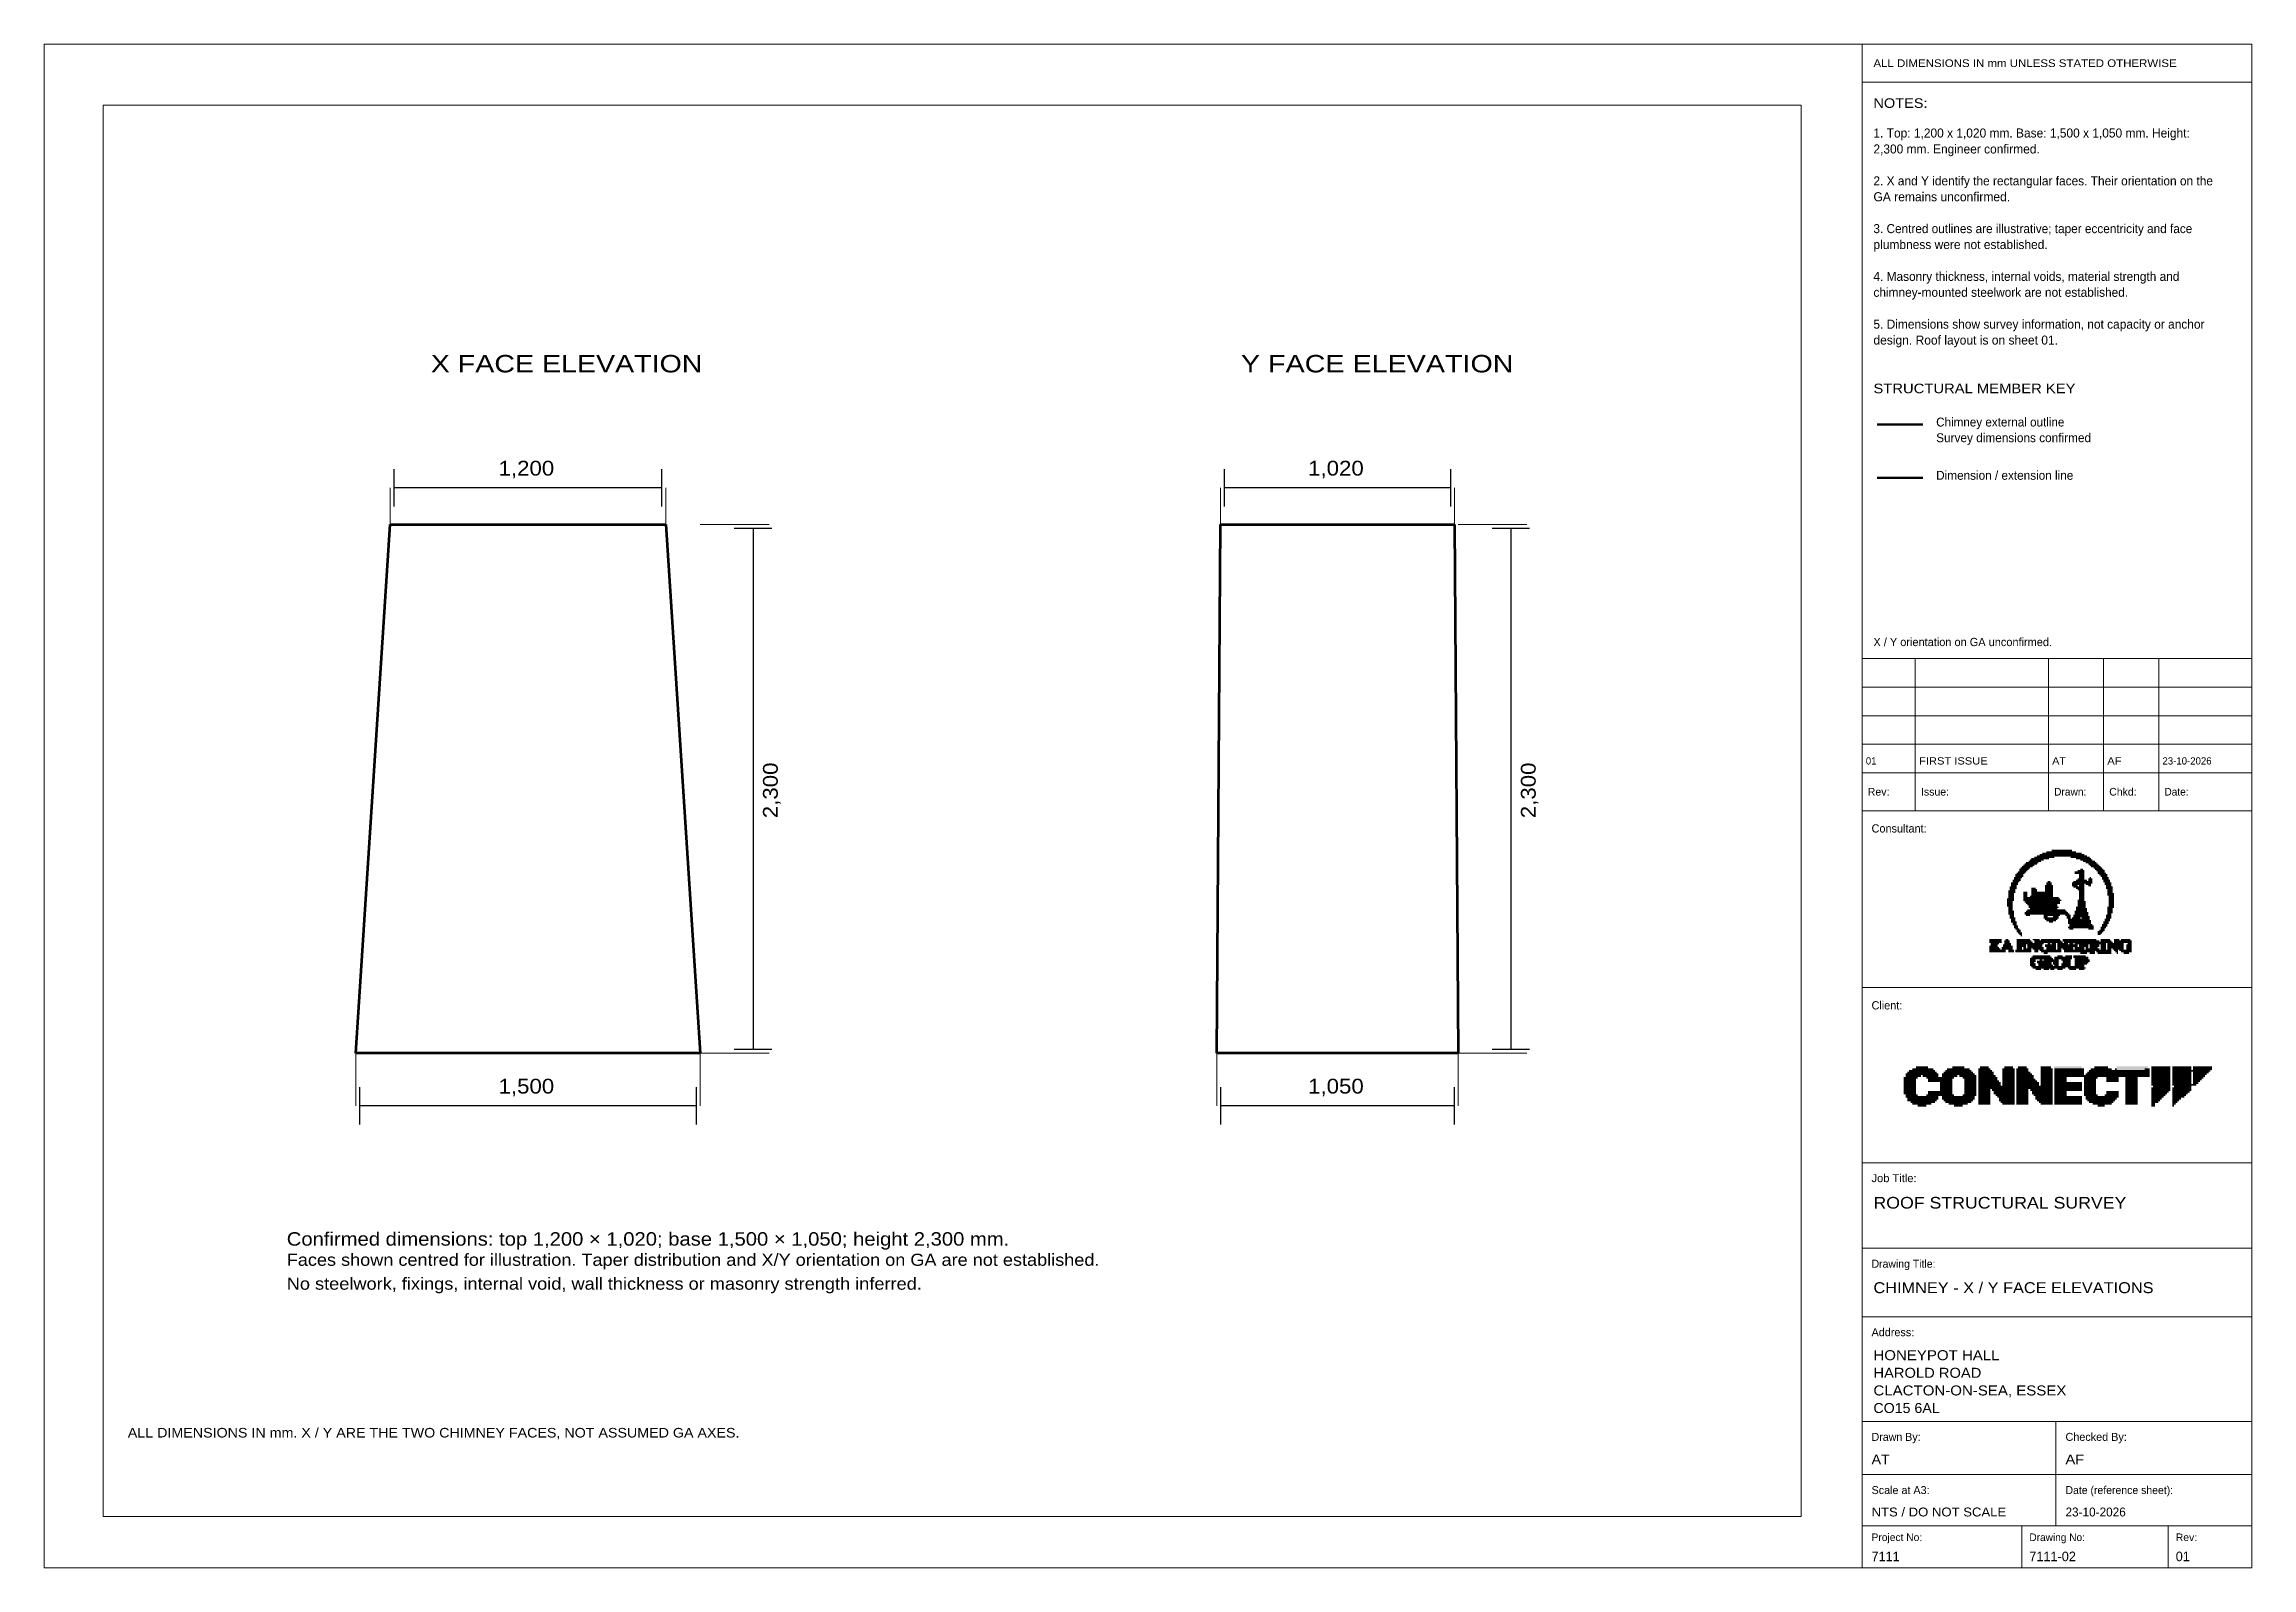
# Model space of a CAD drawing. Header units: millimetres. Extents: x 5 to 415, y 5 to 287.
import ezdxf

# ---------------------------------------------------------------- set-up
doc = ezdxf.new("R2010")
doc.units = ezdxf.units.MM
for name, color, linetype in [('BRANDING', 7, 'Continuous'), ('SHEET_GEOMETRY', 7, 'Continuous'), ('SHEET_TEXT', 7, 'Continuous')]:
    doc.layers.add(name, color=color, linetype=linetype)

msp = doc.modelspace()

# ---------------------------------------------------------------- texts
at = {"layer": 'SHEET_TEXT'}
for s, height, width, p in [('ALL DIMENSIONS IN mm UNLESS STATED OTHERWISE', 1.4224, 1.118274, (344.31, 283.24)), ('NOTES:', 1.778, 1.134062, (344.31, 275.66)), ('1. Top: 1,200 x 1,020 mm. Base: 1,500 x 1,050 mm. Height:', 1.6764, 0.987459, (344.31, 270.16)), ('2,300 mm. Engineer confirmed.', 1.6764, 0.986624, (344.31, 267.2)), ('2. X and Y identify the rectangular faces. Their orientation on the', 1.6764, 0.983369, (344.31, 261.29)), ('GA remains unconfirmed.', 1.6764, 0.9979, (344.31, 258.34)), ('3. Centred outlines are illustrative; taper eccentricity and face', 1.6764, 0.974823, (344.31, 252.43)), ('plumbness were not established.', 1.6764, 0.990128, (344.31, 249.48)), ('4. Masonry thickness, internal voids, material strength and', 1.6764, 0.981791, (344.31, 243.57)), ('chimney-mounted steelwork are not established.', 1.6764, 0.982403, (344.31, 240.62)), ('5. Dimensions show survey information, not capacity or anchor', 1.6764, 0.985926, (344.31, 234.71)), ('design. Roof layout is on sheet 01.', 1.6764, 0.995629, (344.31, 231.76)), ('X FACE ELEVATION', 3.2399, 1.224199, (76.67, 226.6)), ('Y FACE ELEVATION', 3.2399, 1.228229, (226.97, 226.6)), ('STRUCTURAL MEMBER KEY', 1.778, 1.153314, (344.31, 222.74)), ('Chimney external outline', 1.651, 0.978771, (355.95, 216.57)), ('Survey dimensions confirmed', 1.651, 0.992211, (355.95, 213.66)), ('1,200', 2.741, 1.125484, (89.24, 207.47)), ('1,020', 2.741, 1.125482, (239.43, 207.47)), ('Dimension / extension line', 1.651, 0.987318, (355.95, 206.69)), ('X / Y orientation on GA unconfirmed.', 1.524, 0.998432, (344.31, 175.84)), ('01', 1.346, 0.983719, (342.9, 153.88)), ('FIRST ISSUE', 1.3462, 1.146164, (352.78, 153.88)), ('AT', 1.346, 1.111149, (377.47, 153.88)), ('AF', 1.346, 1.14228, (387.7, 153.88)), ('23-10-2026', 1.346, 0.990507, (397.93, 153.88)), ('Rev:', 1.422, 1.033539, (343.25, 148.12)), ('Issue:', 1.422, 1.02718, (353.13, 148.12)), ('Drawn:', 1.422, 0.99487, (377.82, 148.12)), ('Chkd:', 1.422, 1.019446, (388.06, 148.12)), ('Date:', 1.422, 0.986257, (398.29, 148.12)), ('Consultant:', 1.524, 0.990961, (343.96, 141.27)), ('Client:', 1.524, 0.986669, (343.96, 108.46)), ('1,500', 2.741, 1.125484, (89.24, 92.86)), ('1,050', 2.741, 1.125482, (239.43, 92.86)), ('Job Title:', 1.473, 1.044923, (343.96, 76.43)), ('ROOF STRUCTURAL SURVEY', 2.159, 1.138417, (344.31, 71.53)), ('Confirmed dimensions: top 1,200 × 1,020; base 1,500 × 1,050; height 2,300 mm.', 2.4922, 1.125139, (49.95, 64.65)), ('Faces shown centred for illustration. Taper distribution and X/Y orientation on GA are not established.', 2.24298, 1.1192, (49.95, 60.91)), ('Drawing Title:', 1.4732, 0.984537, (343.96, 60.56)), ('No steelwork, fixings, internal void, wall thickness or masonry strength inferred.', 2.243, 1.123612, (49.95, 56.48)), ('CHIMNEY - X / Y FACE ELEVATIONS', 2.032, 1.113839, (344.31, 55.84)), ('Address:', 1.473, 1.018736, (343.96, 47.86)), ('HONEYPOT HALL', 1.8542, 1.124593, (344.31, 43.41)), ('HAROLD ROAD', 1.8542, 1.100825, (344.31, 40.14)), ('CLACTON-ON-SEA, ESSEX', 1.8542, 1.124741, (344.31, 36.87)), ('CO15 6AL', 1.854, 1.061121, (344.31, 33.61)), ('ALL DIMENSIONS IN mm. X / Y ARE THE TWO CHIMNEY FACES, NOT ASSUMED GA AXES.', 1.778, 1.11267, (20.46, 29.07)), ('Drawn By:', 1.473, 1.002466, (343.96, 28.45)), ('Checked By:', 1.4732, 1.019288, (379.94, 28.45)), ('AT', 1.778, 1.111141, (343.96, 24.12)), ('AF', 1.778, 1.142264, (379.94, 24.12)), ('Scale at A3:', 1.4732, 1.013501, (343.96, 18.58)), ('Date (reference sheet):', 1.4732, 0.985721, (379.94, 18.58)), ('NTS / DO NOT SCALE', 1.651, 1.100899, (343.96, 14.43)), ('23-10-2026', 1.651, 0.990521, (379.94, 14.43)), ('Project No:', 1.397, 1.01676, (343.96, 9.87)), ('Drawing No:', 1.397, 1.00298, (373.24, 9.87)), ('Rev:', 1.397, 1.033537, (400.4, 9.87)), ('7111', 1.778, 0.983734, (343.96, 6.13)), ('7111-02', 1.778, 0.988442, (373.24, 6.13)), ('01', 1.778, 0.983719, (400.4, 6.13))]:
    msp.add_text(s, height=height, dxfattribs=dict(at, width=width)).set_placement(p)
at = {"layer": 'SHEET_TEXT', "width": 1.125484}
for p in [(141.04, 143.92), (281.65, 143.92)]:
    msp.add_text('2,300', height=2.741, rotation=90, dxfattribs=at).set_placement(p)

# ---------------------------------------------------------------- linework, layer by layer
at = {"layer": 'BRANDING', "color": 255}
for points in [[(372.12, 135.05), (372.37, 135.05), (372.12, 135.3), (372.37, 135.3)], [(372.37, 135.3), (372.63, 135.3), (372.37, 135.55), (372.63, 135.55)], [(372.63, 135.55), (372.88, 135.55), (372.63, 135.8), (372.88, 135.8)], [(373.63, 136.3), (373.88, 136.3), (373.63, 136.55), (373.88, 136.55)], [(373.88, 135.05), (374.13, 135.05), (373.88, 135.3), (374.13, 135.3)], [(374.38, 135.3), (374.64, 135.3), (374.38, 135.55), (374.64, 135.55)], [(375.14, 137.05), (375.39, 137.05), (375.14, 137.3), (375.39, 137.3)], [(375.64, 137.3), (375.89, 137.3), (375.64, 137.56), (375.89, 137.56)], [(376.39, 137.56), (376.65, 137.56), (376.39, 137.81), (376.65, 137.81)], [(376.65, 136.3), (376.9, 136.3), (376.65, 136.55), (376.9, 136.55)], [(377.4, 137.81), (378.15, 137.81), (377.4, 138.06), (378.15, 138.06)], [(377.65, 136.55), (377.9, 136.55), (377.65, 136.8), (377.9, 136.8)], [(380.16, 137.81), (381.17, 137.81), (380.16, 138.06), (381.17, 138.06)], [(380.92, 136.55), (381.17, 136.55), (380.92, 136.8), (381.17, 136.8)], [(381.67, 137.56), (381.92, 137.56), (381.67, 137.81), (381.92, 137.81)], [(381.92, 136.3), (382.17, 136.3), (381.92, 136.55), (382.17, 136.55)], [(382.43, 137.3), (382.93, 137.3), (382.43, 137.56), (382.93, 137.56)], [(383.18, 137.05), (383.43, 137.05), (383.18, 137.3), (383.43, 137.3)], [(383.18, 135.8), (383.43, 135.8), (383.18, 136.05), (383.43, 136.05)], [(383.68, 136.8), (383.93, 136.8), (383.68, 137.05), (383.93, 137.05)], [(383.68, 135.55), (383.93, 135.55), (383.68, 135.8), (383.93, 135.8)], [(384.18, 136.55), (384.44, 136.55), (384.18, 136.8), (384.44, 136.8)], [(384.44, 136.3), (384.69, 136.3), (384.44, 136.55), (384.69, 136.55)], [(384.44, 135.05), (384.69, 135.05), (384.44, 135.3), (384.69, 135.3)], [(385.19, 135.8), (385.44, 135.8), (385.19, 136.05), (385.44, 136.05)], [(385.44, 135.55), (385.69, 135.55), (385.44, 135.8), (385.69, 135.8)], [(385.69, 135.3), (385.94, 135.3), (385.69, 135.55), (385.94, 135.55)], [(385.94, 135.05), (386.19, 135.05), (385.94, 135.3), (386.19, 135.3)], [(369.61, 131.04), (369.86, 131.04), (369.61, 131.29), (369.86, 131.29)], [(369.86, 131.79), (370.11, 131.79), (369.86, 132.04), (370.11, 132.04)], [(370.11, 132.3), (370.36, 132.3), (370.11, 132.55), (370.36, 132.55)], [(370.36, 132.8), (370.62, 132.8), (370.36, 133.05), (370.62, 133.05)], [(370.62, 133.3), (370.87, 133.3), (370.62, 133.55), (370.87, 133.55)], [(371.37, 134.3), (371.62, 134.3), (371.37, 134.55), (371.62, 134.55)], [(371.37, 132.3), (371.62, 132.3), (371.37, 132.55), (371.62, 132.55)], [(371.62, 134.55), (371.87, 134.55), (371.62, 134.8), (371.87, 134.8)], [(371.62, 132.8), (371.87, 132.8), (371.62, 133.05), (371.87, 133.05)], [(371.87, 133.05), (372.12, 133.05), (371.87, 133.3), (372.12, 133.3)], [(373.63, 134.8), (373.88, 134.8), (373.63, 135.05), (373.88, 135.05)], [(376.39, 131.79), (376.65, 131.79), (376.39, 132.04), (376.65, 132.04)], [(377.15, 131.79), (377.4, 131.79), (377.15, 132.04), (377.4, 132.04)], [(377.4, 131.29), (377.65, 131.29), (377.4, 131.54), (377.65, 131.54)], [(381.42, 132.04), (381.67, 132.04), (381.42, 132.3), (381.67, 132.3)], [(381.42, 131.04), (381.67, 131.04), (381.42, 131.29), (381.67, 131.29)], [(381.67, 133.8), (381.92, 133.8), (381.67, 134.05), (381.92, 134.05)], [(381.67, 133.55), (381.92, 133.55), (381.67, 133.8), (381.92, 133.8)], [(381.92, 131.29), (382.17, 131.29), (381.92, 131.54), (382.17, 131.54)], [(382.17, 132.55), (382.43, 132.55), (382.17, 132.8), (382.43, 132.8)], [(382.17, 131.54), (382.68, 131.54), (382.17, 131.79), (382.68, 131.79)], [(382.17, 131.04), (382.43, 131.04), (382.17, 131.29), (382.43, 131.29)], [(382.43, 133.3), (382.68, 133.3), (382.43, 133.55), (382.68, 133.55)], [(382.68, 134.3), (383.18, 134.3), (382.68, 134.55), (383.18, 134.55)], [(383.18, 134.05), (383.43, 134.05), (383.18, 134.3), (383.43, 134.3)], [(383.18, 133.8), (383.43, 133.8), (383.18, 134.05), (383.43, 134.05)], [(383.18, 133.55), (383.43, 133.55), (383.18, 133.8), (383.43, 133.8)], [(383.18, 131.54), (383.43, 131.54), (383.18, 131.79), (383.43, 131.79)], [(383.68, 132.3), (383.93, 132.3), (383.68, 132.55), (383.93, 132.55)], [(383.93, 132.04), (384.18, 132.04), (383.93, 132.3), (384.18, 132.3)], [(384.18, 132.55), (384.44, 132.55), (384.18, 132.8), (384.44, 132.8)], [(384.18, 132.3), (384.44, 132.3), (384.18, 132.55), (384.44, 132.55)], [(384.44, 132.8), (384.69, 132.8), (384.44, 133.05), (384.69, 133.05)], [(384.69, 134.8), (384.94, 134.8), (384.69, 135.05), (384.94, 135.05)], [(384.69, 132.55), (384.94, 132.55), (384.69, 132.8), (384.94, 132.8)], [(384.69, 132.3), (384.94, 132.3), (384.69, 132.55), (384.94, 132.55)], [(384.69, 132.04), (384.94, 132.04), (384.69, 132.3), (384.94, 132.3)], [(384.69, 131.79), (384.94, 131.79), (384.69, 132.04), (384.94, 132.04)], [(385.94, 133.55), (386.19, 133.55), (385.94, 133.8), (386.19, 133.8)], [(386.19, 133.3), (386.45, 133.3), (386.19, 133.55), (386.45, 133.55)], [(386.45, 134.55), (386.7, 134.55), (386.45, 134.8), (386.7, 134.8)], [(386.7, 134.3), (386.95, 134.3), (386.7, 134.55), (386.95, 134.55)], [(386.7, 132.55), (386.95, 132.55), (386.7, 132.8), (386.95, 132.8)], [(386.95, 134.05), (387.2, 134.05), (386.95, 134.3), (387.2, 134.3)], [(386.95, 132.04), (387.2, 132.04), (386.95, 132.3), (387.2, 132.3)], [(387.2, 133.55), (387.45, 133.55), (387.2, 133.8), (387.45, 133.8)], [(387.2, 131.54), (387.45, 131.54), (387.2, 131.79), (387.45, 131.79)], [(387.45, 133.3), (387.7, 133.3), (387.45, 133.55), (387.7, 133.55)], [(387.7, 132.8), (387.95, 132.8), (387.7, 133.05), (387.95, 133.05)], [(387.95, 132.3), (388.2, 132.3), (387.95, 132.55), (388.2, 132.55)], [(388.2, 131.79), (388.46, 131.79), (388.2, 132.04), (388.46, 132.04)], [(388.46, 131.04), (388.71, 131.04), (388.46, 131.29), (388.71, 131.29)], [(369.11, 128.79), (369.36, 128.79), (369.11, 129.04), (369.36, 129.04)], [(369.11, 128.54), (369.36, 128.54), (369.11, 128.79), (369.36, 128.79)], [(369.11, 128.29), (369.36, 128.29), (369.11, 128.54), (369.36, 128.54)], [(369.11, 128.04), (369.36, 128.04), (369.11, 128.29), (369.36, 128.29)], [(369.11, 127.79), (369.36, 127.79), (369.11, 128.04), (369.36, 128.04)], [(369.11, 127.54), (369.36, 127.54), (369.11, 127.79), (369.36, 127.79)], [(369.36, 130.29), (369.61, 130.29), (369.36, 130.54), (369.61, 130.54)], [(370.11, 128.79), (370.36, 128.79), (370.11, 129.04), (370.36, 129.04)], [(370.11, 128.54), (370.36, 128.54), (370.11, 128.79), (370.36, 128.79)], [(370.36, 130.04), (370.62, 130.04), (370.36, 130.29), (370.62, 130.29)], [(370.62, 130.79), (370.87, 130.79), (370.62, 131.04), (370.87, 131.04)], [(372.12, 130.04), (372.37, 130.04), (372.12, 130.29), (372.37, 130.29)], [(372.12, 128.54), (372.37, 128.54), (372.12, 128.79), (372.37, 128.79)], [(372.37, 128.29), (372.63, 128.29), (372.37, 128.54), (372.63, 128.54)], [(372.63, 130.04), (372.88, 130.04), (372.63, 130.29), (372.88, 130.29)], [(372.63, 128.04), (372.88, 128.04), (372.63, 128.29), (372.88, 128.29)], [(372.88, 127.79), (373.13, 127.79), (372.88, 128.04), (373.13, 128.04)], [(372.88, 126.78), (373.13, 126.78), (372.88, 127.04), (373.13, 127.04)], [(373.38, 129.29), (373.63, 129.29), (373.38, 129.54), (373.63, 129.54)], [(373.63, 130.79), (373.88, 130.79), (373.63, 131.04), (373.88, 131.04)], [(374.13, 130.79), (374.38, 130.79), (374.13, 131.04), (374.38, 131.04)], [(376.14, 130.79), (376.39, 130.79), (376.14, 131.04), (376.39, 131.04)], [(377.9, 129.04), (378.66, 129.04), (377.9, 129.29), (378.66, 129.29)], [(378.15, 127.79), (378.4, 127.79), (378.15, 128.04), (378.4, 128.04)], [(378.15, 127.04), (378.4, 127.04), (378.15, 127.29), (378.4, 127.29)], [(378.15, 126.78), (378.66, 126.78), (378.15, 127.04), (378.66, 127.04)], [(378.4, 127.29), (378.66, 127.29), (378.4, 127.54), (378.66, 127.54)], [(378.66, 128.04), (378.91, 128.04), (378.66, 128.29), (378.91, 128.29)], [(378.91, 128.54), (379.16, 128.54), (378.91, 128.79), (379.16, 128.79)], [(379.66, 126.78), (379.91, 126.78), (379.66, 127.04), (379.91, 127.04)], [(381.92, 127.29), (382.17, 127.29), (381.92, 127.54), (382.17, 127.54)], [(382.17, 130.54), (382.43, 130.54), (382.17, 130.79), (382.43, 130.79)], [(382.17, 128.54), (382.43, 128.54), (382.17, 128.79), (382.43, 128.79)], [(382.17, 128.29), (382.43, 128.29), (382.17, 128.54), (382.43, 128.54)], [(382.43, 130.04), (382.68, 130.04), (382.43, 130.29), (382.68, 130.29)], [(383.43, 128.29), (383.68, 128.29), (383.43, 128.54), (383.68, 128.54)], [(383.43, 128.04), (383.68, 128.04), (383.43, 128.29), (383.68, 128.29)], [(383.68, 127.04), (383.93, 127.04), (383.68, 127.29), (383.93, 127.29)], [(387.45, 130.79), (387.7, 130.79), (387.45, 131.04), (387.7, 131.04)], [(387.7, 129.79), (387.95, 129.79), (387.7, 130.04), (387.95, 130.04)], [(387.7, 129.54), (387.95, 129.54), (387.7, 129.79), (387.95, 129.79)], [(387.7, 127.29), (387.95, 127.29), (387.7, 127.54), (387.95, 127.54)], [(387.7, 127.04), (387.95, 127.04), (387.7, 127.29), (387.95, 127.29)], [(387.7, 126.78), (387.95, 126.78), (387.7, 127.04), (387.95, 127.04)], [(388.46, 130.79), (388.71, 130.79), (388.46, 131.04), (388.71, 131.04)], [(388.71, 129.79), (388.96, 129.79), (388.71, 130.04), (388.96, 130.04)], [(388.71, 129.54), (388.96, 129.54), (388.71, 129.79), (388.96, 129.79)], [(388.71, 127.54), (388.96, 127.54), (388.71, 127.79), (388.96, 127.79)], [(388.71, 127.29), (388.96, 127.29), (388.71, 127.54), (388.96, 127.54)], [(369.36, 126.03), (369.61, 126.03), (369.36, 126.28), (369.61, 126.28)], [(369.61, 125.28), (369.86, 125.28), (369.61, 125.53), (369.86, 125.53)], [(369.86, 124.53), (370.11, 124.53), (369.86, 124.78), (370.11, 124.78)], [(370.11, 126.53), (370.36, 126.53), (370.11, 126.78), (370.36, 126.78)], [(370.11, 126.28), (370.36, 126.28), (370.11, 126.53), (370.36, 126.53)], [(370.11, 124.03), (370.36, 124.03), (370.11, 124.28), (370.36, 124.28)], [(370.36, 125.28), (370.62, 125.28), (370.36, 125.53), (370.62, 125.53)], [(370.36, 123.53), (370.62, 123.53), (370.36, 123.78), (370.62, 123.78)], [(370.62, 124.53), (370.87, 124.53), (370.62, 124.78), (370.87, 124.78)], [(370.87, 122.78), (371.12, 122.78), (370.87, 123.03), (371.12, 123.03)], [(371.37, 123.03), (371.62, 123.03), (371.37, 123.28), (371.62, 123.28)], [(372.37, 126.03), (372.63, 126.03), (372.37, 126.28), (372.63, 126.28)], [(372.63, 125.78), (373.38, 125.78), (372.63, 126.03), (373.38, 126.03)], [(375.89, 125.28), (376.14, 125.28), (375.89, 125.53), (376.14, 125.53)], [(376.9, 125.28), (377.15, 125.28), (376.9, 125.53), (377.15, 125.53)], [(376.9, 124.53), (377.65, 124.53), (376.9, 124.78), (377.65, 124.78)], [(377.9, 124.78), (378.15, 124.78), (377.9, 125.03), (378.15, 125.03)], [(378.4, 125.28), (378.66, 125.28), (378.4, 125.53), (378.66, 125.53)], [(379.16, 126.03), (379.66, 126.03), (379.16, 126.28), (379.66, 126.28)], [(380.16, 125.28), (380.42, 125.28), (380.16, 125.53), (380.42, 125.53)], [(380.42, 124.28), (380.67, 124.28), (380.42, 124.53), (380.67, 124.53)], [(380.42, 123.53), (380.67, 123.53), (380.42, 123.78), (380.67, 123.78)], [(380.67, 125.78), (380.92, 125.78), (380.67, 126.03), (380.92, 126.03)], [(380.92, 125.03), (381.17, 125.03), (380.92, 125.28), (381.17, 125.28)], [(381.17, 125.28), (381.42, 125.28), (381.17, 125.53), (381.42, 125.53)], [(381.42, 125.78), (381.67, 125.78), (381.42, 126.03), (381.67, 126.03)], [(381.67, 126.53), (381.92, 126.53), (381.67, 126.78), (381.92, 126.78)], [(383.93, 126.28), (384.18, 126.28), (383.93, 126.53), (384.18, 126.53)], [(383.93, 126.03), (384.18, 126.03), (383.93, 126.28), (384.18, 126.28)], [(384.18, 125.53), (384.44, 125.53), (384.18, 125.78), (384.44, 125.78)], [(384.18, 125.28), (384.44, 125.28), (384.18, 125.53), (384.44, 125.53)], [(384.18, 123.28), (384.44, 123.28), (384.18, 123.53), (384.44, 123.53)], [(384.44, 124.78), (384.69, 124.78), (384.44, 125.03), (384.69, 125.03)], [(384.94, 123.78), (385.19, 123.78), (384.94, 124.03), (385.19, 124.03)], [(385.94, 122.78), (386.19, 122.78), (385.94, 123.03), (386.19, 123.03)], [(386.45, 123.53), (386.7, 123.53), (386.45, 123.78), (386.7, 123.78)], [(386.7, 124.03), (386.95, 124.03), (386.7, 124.28), (386.95, 124.28)], [(386.95, 124.53), (387.2, 124.53), (386.95, 124.78), (387.2, 124.78)], [(386.95, 123.03), (387.2, 123.03), (386.95, 123.28), (387.2, 123.28)], [(387.2, 125.03), (387.45, 125.03), (387.2, 125.28), (387.45, 125.28)], [(387.45, 125.78), (387.7, 125.78), (387.45, 126.03), (387.7, 126.03)], [(387.45, 123.78), (387.7, 123.78), (387.45, 124.03), (387.7, 124.03)], [(387.7, 124.28), (387.95, 124.28), (387.7, 124.53), (387.95, 124.53)], [(387.95, 124.78), (388.2, 124.78), (387.95, 125.03), (388.2, 125.03)], [(388.2, 125.28), (388.46, 125.28), (388.2, 125.53), (388.46, 125.53)], [(388.46, 126.28), (388.71, 126.28), (388.46, 126.53), (388.71, 126.53)], [(365.84, 120.77), (366.09, 120.77), (365.84, 121.02), (366.09, 121.02)], [(365.84, 120.02), (366.09, 120.02), (365.84, 120.27), (366.09, 120.27)], [(365.84, 119.77), (366.09, 119.77), (365.84, 120.02), (366.09, 120.02)], [(365.84, 119.52), (366.09, 119.52), (365.84, 119.77), (366.09, 119.77)], [(366.85, 121.27), (367.1, 121.27), (366.85, 121.52), (367.1, 121.52)], [(366.85, 119.27), (367.1, 119.27), (366.85, 119.52), (367.1, 119.52)], [(366.85, 119.02), (367.1, 119.02), (366.85, 119.27), (367.1, 119.27)], [(367.85, 121.27), (368.1, 121.27), (367.85, 121.52), (368.1, 121.52)], [(367.85, 120.77), (368.1, 120.77), (367.85, 121.02), (368.1, 121.02)], [(368.1, 119.77), (368.35, 119.77), (368.1, 120.02), (368.35, 120.02)], [(368.35, 120.27), (368.61, 120.27), (368.35, 120.52), (368.61, 120.52)], [(368.61, 121.02), (368.86, 121.02), (368.61, 121.27), (368.86, 121.27)], [(368.86, 119.52), (369.36, 119.52), (368.86, 119.77), (369.36, 119.77)], [(369.36, 121.02), (369.61, 121.02), (369.36, 121.27), (369.61, 121.27)], [(369.61, 120.52), (369.86, 120.52), (369.61, 120.77), (369.86, 120.77)], [(369.86, 120.02), (370.11, 120.02), (369.86, 120.27), (370.11, 120.27)], [(370.62, 119.27), (370.87, 119.27), (370.62, 119.52), (370.87, 119.52)], [(370.62, 119.02), (370.87, 119.02), (370.62, 119.27), (370.87, 119.27)], [(370.87, 120.77), (371.12, 120.77), (370.87, 121.02), (371.12, 121.02)], [(370.87, 120.52), (371.12, 120.52), (370.87, 120.77), (371.12, 120.77)], [(370.87, 120.27), (371.12, 120.27), (370.87, 120.52), (371.12, 120.52)], [(370.87, 120.02), (371.12, 120.02), (370.87, 120.27), (371.12, 120.27)], [(371.12, 122.53), (371.37, 122.53), (371.12, 122.78), (371.37, 122.78)], [(371.62, 122.53), (371.87, 122.53), (371.62, 122.78), (371.87, 122.78)], [(371.62, 122.03), (371.87, 122.03), (371.62, 122.28), (371.87, 122.28)], [(371.62, 119.77), (371.87, 119.77), (371.62, 120.02), (371.87, 120.02)], [(371.62, 119.52), (371.87, 119.52), (371.62, 119.77), (371.87, 119.77)], [(371.87, 120.52), (372.12, 120.52), (371.87, 120.77), (372.12, 120.77)], [(372.63, 120.52), (372.88, 120.52), (372.63, 120.77), (372.88, 120.77)], [(373.13, 121.27), (373.38, 121.27), (373.13, 121.52), (373.38, 121.52)], [(373.38, 119.77), (373.63, 119.77), (373.38, 120.02), (373.63, 120.02)], [(373.38, 119.52), (373.63, 119.52), (373.38, 119.77), (373.63, 119.77)], [(373.63, 120.77), (373.88, 120.77), (373.63, 121.02), (373.88, 121.02)], [(373.88, 121.27), (374.13, 121.27), (373.88, 121.52), (374.13, 121.52)], [(373.88, 120.52), (374.38, 120.52), (373.88, 120.77), (374.38, 120.77)], [(374.13, 119.02), (374.38, 119.02), (374.13, 119.27), (374.38, 119.27)], [(374.89, 121.27), (375.14, 121.27), (374.89, 121.52), (375.14, 121.52)], [(375.39, 121.27), (375.64, 121.27), (375.39, 121.52), (375.64, 121.52)], [(375.64, 119.77), (375.89, 119.77), (375.64, 120.02), (375.89, 120.02)], [(375.89, 118.77), (376.65, 118.77), (375.89, 119.02), (376.65, 119.02)], [(376.14, 120.77), (376.39, 120.77), (376.14, 121.02), (376.39, 121.02)], [(376.14, 120.02), (376.39, 120.02), (376.14, 120.27), (376.39, 120.27)], [(376.9, 121.27), (377.15, 121.27), (376.9, 121.52), (377.15, 121.52)], [(376.9, 119.02), (377.15, 119.02), (376.9, 119.27), (377.15, 119.27)], [(377.15, 120.77), (377.4, 120.77), (377.15, 121.02), (377.4, 121.02)], [(377.15, 120.27), (377.4, 120.27), (377.15, 120.52), (377.4, 120.52)], [(377.15, 119.77), (377.4, 119.77), (377.15, 120.02), (377.4, 120.02)], [(377.15, 119.52), (377.4, 119.52), (377.15, 119.77), (377.4, 119.77)], [(378.15, 120.77), (378.4, 120.77), (378.15, 121.02), (378.4, 121.02)], [(378.66, 121.27), (378.91, 121.27), (378.66, 121.52), (378.91, 121.52)], [(378.91, 121.02), (379.16, 121.02), (378.91, 121.27), (379.16, 121.27)], [(378.91, 119.77), (379.16, 119.77), (378.91, 120.02), (379.16, 120.02)], [(378.91, 119.52), (379.16, 119.52), (378.91, 119.77), (379.16, 119.77)], [(379.16, 120.77), (379.41, 120.77), (379.16, 121.02), (379.41, 121.02)], [(379.41, 121.27), (379.66, 121.27), (379.41, 121.52), (379.66, 121.52)], [(379.41, 121.02), (379.66, 121.02), (379.41, 121.27), (379.66, 121.27)], [(379.41, 120.52), (379.91, 120.52), (379.41, 120.77), (379.91, 120.77)], [(379.66, 120.27), (379.91, 120.27), (379.66, 120.52), (379.91, 120.52)], [(379.66, 119.02), (379.91, 119.02), (379.66, 119.27), (379.91, 119.27)], [(380.42, 120.77), (380.67, 120.77), (380.42, 121.02), (380.67, 121.02)], [(380.42, 120.27), (380.67, 120.27), (380.42, 120.52), (380.67, 120.52)], [(380.42, 120.02), (380.67, 120.02), (380.42, 120.27), (380.67, 120.27)], [(380.42, 119.77), (380.67, 119.77), (380.42, 120.02), (380.67, 120.02)], [(380.42, 119.52), (380.67, 119.52), (380.42, 119.77), (380.67, 119.77)], [(381.67, 119.52), (381.92, 119.52), (381.67, 119.77), (381.92, 119.77)], [(382.17, 121.27), (382.43, 121.27), (382.17, 121.52), (382.43, 121.52)], [(382.17, 120.52), (382.43, 120.52), (382.17, 120.77), (382.43, 120.77)], [(382.17, 119.77), (382.43, 119.77), (382.17, 120.02), (382.43, 120.02)], [(382.68, 118.77), (383.93, 118.77), (382.68, 119.02), (383.93, 119.02)], [(383.18, 119.52), (383.43, 119.52), (383.18, 119.77), (383.43, 119.77)], [(383.43, 120.52), (383.68, 120.52), (383.43, 120.77), (383.68, 120.77)], [(383.68, 119.52), (383.93, 119.52), (383.68, 119.77), (383.93, 119.77)], [(383.93, 121.27), (384.44, 121.27), (383.93, 121.52), (384.44, 121.52)], [(384.18, 120.52), (384.44, 120.52), (384.18, 120.77), (384.44, 120.77)], [(384.44, 118.77), (385.44, 118.77), (384.44, 119.02), (385.44, 119.02)], [(385.19, 120.52), (385.44, 120.52), (385.19, 120.77), (385.44, 120.77)], [(385.19, 119.52), (385.44, 119.52), (385.19, 119.77), (385.44, 119.77)], [(385.19, 119.27), (385.44, 119.27), (385.19, 119.52), (385.44, 119.52)], [(385.44, 121.27), (385.69, 121.27), (385.44, 121.52), (385.69, 121.52)], [(385.94, 121.02), (386.19, 121.02), (385.94, 121.27), (386.19, 121.27)], [(385.94, 120.02), (386.19, 120.02), (385.94, 120.27), (386.19, 120.27)], [(385.94, 118.77), (388.46, 118.77), (385.94, 119.02), (388.46, 119.02)], [(386.19, 120.77), (386.7, 120.77), (386.19, 121.02), (386.7, 121.02)], [(386.19, 120.52), (386.7, 120.52), (386.19, 120.77), (386.7, 120.77)], [(386.45, 120.27), (386.7, 120.27), (386.45, 120.52), (386.7, 120.52)], [(386.45, 120.02), (386.7, 120.02), (386.45, 120.27), (386.7, 120.27)], [(386.45, 119.77), (386.7, 119.77), (386.45, 120.02), (386.7, 120.02)], [(386.45, 119.52), (386.7, 119.52), (386.45, 119.77), (386.7, 119.77)], [(387.45, 120.77), (387.7, 120.77), (387.45, 121.02), (387.7, 121.02)], [(387.95, 121.27), (388.2, 121.27), (387.95, 121.52), (388.2, 121.52)], [(388.2, 121.02), (388.46, 121.02), (388.2, 121.27), (388.46, 121.27)], [(388.2, 119.77), (388.46, 119.77), (388.2, 120.02), (388.46, 120.02)], [(388.2, 119.52), (388.46, 119.52), (388.2, 119.77), (388.46, 119.77)], [(388.46, 120.77), (388.71, 120.77), (388.46, 121.02), (388.71, 121.02)], [(388.71, 120.52), (389.21, 120.52), (388.71, 120.77), (389.21, 120.77)], [(388.96, 120.77), (389.21, 120.77), (388.96, 121.02), (389.21, 121.02)], [(388.96, 120.27), (389.21, 120.27), (388.96, 120.52), (389.21, 120.52)], [(389.46, 118.77), (389.71, 118.77), (389.46, 119.02), (389.71, 119.02)], [(389.71, 121.27), (389.96, 121.27), (389.71, 121.52), (389.96, 121.52)], [(389.71, 120.77), (389.96, 120.77), (389.71, 121.02), (389.96, 121.02)], [(389.71, 119.52), (389.96, 119.52), (389.71, 119.77), (389.96, 119.77)], [(389.96, 121.02), (390.21, 121.02), (389.96, 121.27), (390.21, 121.27)], [(390.21, 121.27), (390.47, 121.27), (390.21, 121.52), (390.47, 121.52)], [(390.72, 118.77), (390.97, 118.77), (390.72, 119.02), (390.97, 119.02)], [(390.97, 120.77), (391.47, 120.77), (390.97, 121.02), (391.47, 121.02)], [(391.22, 119.77), (391.47, 119.77), (391.22, 120.02), (391.47, 120.02)], [(391.22, 119.52), (391.47, 119.52), (391.22, 119.77), (391.47, 119.77)], [(391.22, 118.77), (391.72, 118.77), (391.22, 119.02), (391.72, 119.02)], [(391.47, 120.52), (391.72, 120.52), (391.47, 120.77), (391.72, 120.77)], [(391.72, 121.27), (391.97, 121.27), (391.72, 121.52), (391.97, 121.52)], [(391.97, 121.02), (392.22, 121.02), (391.97, 121.27), (392.22, 121.27)], [(391.97, 119.02), (392.22, 119.02), (391.97, 119.27), (392.22, 119.27)], [(373.38, 117.77), (373.63, 117.77), (373.38, 118.02), (373.63, 118.02)], [(373.38, 116.52), (373.63, 116.52), (373.38, 116.77), (373.63, 116.77)], [(373.88, 118.27), (374.13, 118.27), (373.88, 118.52), (374.13, 118.52)], [(374.13, 117.27), (374.38, 117.27), (374.13, 117.52), (374.38, 117.52)], [(374.13, 116.77), (374.38, 116.77), (374.13, 117.02), (374.38, 117.02)], [(374.38, 115.76), (374.64, 115.76), (374.38, 116.01), (374.64, 116.01)], [(374.64, 117.77), (374.89, 117.77), (374.64, 118.02), (374.89, 118.02)], [(374.64, 117.27), (374.89, 117.27), (374.64, 117.52), (374.89, 117.52)], [(374.64, 117.02), (374.89, 117.02), (374.64, 117.27), (374.89, 117.27)], [(374.89, 115.76), (375.39, 115.76), (374.89, 116.01), (375.39, 116.01)], [(375.14, 118.27), (375.89, 118.27), (375.14, 118.52), (375.89, 118.52)], [(375.64, 117.77), (375.89, 117.77), (375.64, 118.02), (375.89, 118.02)], [(375.64, 117.27), (375.89, 117.27), (375.64, 117.52), (375.89, 117.52)], [(375.64, 116.77), (375.89, 116.77), (375.64, 117.02), (375.89, 117.02)], [(375.64, 116.52), (375.89, 116.52), (375.64, 116.77), (375.89, 116.77)], [(375.89, 115.76), (376.9, 115.76), (375.89, 116.01), (376.9, 116.01)], [(376.65, 117.52), (376.9, 117.52), (376.65, 117.77), (376.9, 117.77)], [(376.65, 116.26), (376.9, 116.26), (376.65, 116.52), (376.9, 116.52)], [(376.65, 116.01), (377.15, 116.01), (376.65, 116.26), (377.15, 116.26)], [(376.9, 118.27), (377.15, 118.27), (376.9, 118.52), (377.15, 118.52)], [(377.15, 116.77), (377.4, 116.77), (377.15, 117.02), (377.4, 117.02)], [(377.15, 115.76), (377.9, 115.76), (377.15, 116.01), (377.9, 116.01)], [(377.4, 116.52), (377.65, 116.52), (377.4, 116.77), (377.65, 116.77)], [(377.65, 116.26), (377.9, 116.26), (377.65, 116.52), (377.9, 116.52)], [(377.9, 118.02), (378.15, 118.02), (377.9, 118.27), (378.15, 118.27)], [(377.9, 116.01), (378.15, 116.01), (377.9, 116.26), (378.15, 116.26)], [(378.4, 117.02), (378.66, 117.02), (378.4, 117.27), (378.66, 117.27)], [(378.4, 116.77), (378.66, 116.77), (378.4, 117.02), (378.66, 117.02)], [(378.4, 115.76), (378.66, 115.76), (378.4, 116.01), (378.66, 116.01)], [(379.16, 117.52), (379.41, 117.52), (379.16, 117.77), (379.41, 117.77)], [(379.16, 116.77), (379.41, 116.77), (379.16, 117.02), (379.41, 117.02)], [(379.66, 118.02), (379.91, 118.02), (379.66, 118.27), (379.91, 118.27)], [(379.66, 116.01), (379.91, 116.01), (379.66, 116.26), (379.91, 116.26)], [(379.91, 118.27), (380.16, 118.27), (379.91, 118.52), (380.16, 118.52)], [(379.91, 117.77), (380.16, 117.77), (379.91, 118.02), (380.16, 118.02)], [(379.91, 116.26), (380.42, 116.26), (379.91, 116.52), (380.42, 116.52)], [(380.67, 115.76), (380.92, 115.76), (380.67, 116.01), (380.92, 116.01)], [(380.92, 118.27), (381.17, 118.27), (380.92, 118.52), (381.17, 118.52)], [(380.92, 117.77), (381.17, 117.77), (380.92, 118.02), (381.17, 118.02)], [(381.42, 118.27), (381.67, 118.27), (381.42, 118.52), (381.67, 118.52)], [(381.67, 115.76), (381.92, 115.76), (381.67, 116.01), (381.92, 116.01)], [(382.17, 118.27), (382.43, 118.27), (382.17, 118.52), (382.43, 118.52)], [(382.17, 117.52), (382.43, 117.52), (382.17, 117.77), (382.43, 117.77)], [(382.17, 117.27), (382.43, 117.27), (382.17, 117.52), (382.43, 117.52)], [(382.17, 117.02), (382.43, 117.02), (382.17, 117.27), (382.43, 117.27)], [(382.17, 116.77), (382.43, 116.77), (382.17, 117.02), (382.43, 117.02)], [(382.17, 116.52), (382.43, 116.52), (382.17, 116.77), (382.43, 116.77)], [(382.17, 116.26), (382.43, 116.26), (382.17, 116.52), (382.43, 116.52)], [(382.17, 116.01), (382.43, 116.01), (382.17, 116.26), (382.43, 116.26)], [(382.43, 115.76), (382.68, 115.76), (382.43, 116.01), (382.68, 116.01)], [(383.18, 118.27), (383.68, 118.27), (383.18, 118.52), (383.68, 118.52)], [(383.18, 117.52), (383.43, 117.52), (383.18, 117.77), (383.43, 117.77)], [(383.18, 116.52), (383.43, 116.52), (383.18, 116.77), (383.43, 116.77)], [(383.43, 116.01), (383.68, 116.01), (383.43, 116.26), (383.68, 116.26)], [(383.93, 118.02), (384.18, 118.02), (383.93, 118.27), (384.18, 118.27)], [(384.18, 117.27), (384.44, 117.27), (384.18, 117.52), (384.44, 117.52)], [(349.93, 95.62), (350.26, 95.62), (349.93, 95.95), (350.26, 95.95)], [(350.26, 96.27), (350.58, 96.27), (350.26, 96.59), (350.58, 96.59)], [(353.47, 95.95), (353.79, 95.95), (353.47, 96.27), (353.79, 96.27)], [(355.08, 97.24), (355.4, 97.24), (355.08, 97.56), (355.4, 97.56)], [(356.36, 95.62), (356.68, 95.62), (356.36, 95.95), (356.68, 95.95)], [(356.36, 94.98), (356.68, 94.98), (356.36, 95.3), (356.68, 95.3)], [(357.97, 97.24), (358.29, 97.24), (357.97, 97.56), (358.29, 97.56)], [(359.57, 95.95), (359.9, 95.95), (359.57, 96.27), (359.9, 96.27)], [(360.22, 95.95), (360.54, 95.95), (360.22, 96.27), (360.54, 96.27)], [(361.82, 97.24), (362.14, 97.24), (361.82, 97.56), (362.14, 97.56)], [(363.11, 95.95), (363.43, 95.95), (363.11, 96.27), (363.43, 96.27)], [(364.07, 97.56), (365.68, 97.56), (364.07, 97.89), (365.68, 97.89)], [(366.32, 96.59), (366.64, 96.59), (366.32, 96.92), (366.64, 96.92)], [(366.96, 95.62), (367.29, 95.62), (366.96, 95.95), (367.29, 95.95)], [(368.57, 97.56), (370.18, 97.56), (368.57, 97.89), (370.18, 97.89)], [(371.14, 97.56), (372.75, 97.56), (371.14, 97.89), (372.75, 97.89)], [(374.67, 94.65), (375, 94.65), (374.67, 94.98), (375, 94.98)], [(375.32, 97.56), (377.25, 97.56), (375.32, 97.89), (377.25, 97.89)], [(377.89, 97.56), (383.03, 97.56), (377.89, 97.89), (383.03, 97.89)], [(383.03, 95.95), (383.67, 95.95), (383.03, 96.27), (383.67, 96.27)], [(385.28, 97.56), (385.6, 97.56), (385.28, 97.89), (385.6, 97.89)], [(385.6, 95.62), (385.92, 95.62), (385.6, 95.95), (385.92, 95.95)], [(386.24, 95.95), (386.88, 95.95), (386.24, 96.27), (386.88, 96.27)], [(387.53, 97.56), (387.85, 97.56), (387.53, 97.89), (387.85, 97.89)], [(387.53, 94.98), (387.85, 94.98), (387.53, 95.3), (387.85, 95.3)], [(388.81, 96.92), (389.45, 96.92), (388.81, 97.24), (389.45, 97.24)], [(389.13, 97.24), (389.45, 97.24), (389.13, 97.56), (389.45, 97.56)], [(389.13, 96.59), (389.45, 96.59), (389.13, 96.92), (389.45, 96.92)], [(389.45, 97.56), (395.24, 97.56), (389.45, 97.89), (395.24, 97.89)], [(389.45, 96.27), (389.78, 96.27), (389.45, 96.59), (389.78, 96.59)], [(391.06, 95.62), (391.38, 95.62), (391.06, 95.95), (391.38, 95.95)], [(391.06, 95.3), (391.38, 95.3), (391.06, 95.62), (391.38, 95.62)], [(391.06, 94.98), (391.38, 94.98), (391.06, 95.3), (391.38, 95.3)], [(391.06, 94.65), (391.38, 94.65), (391.06, 94.98), (391.38, 94.98)], [(391.06, 94.33), (391.38, 94.33), (391.06, 94.65), (391.38, 94.65)], [(391.06, 94.01), (391.38, 94.01), (391.06, 94.33), (391.38, 94.33)], [(395.24, 97.24), (395.56, 97.24), (395.24, 97.56), (395.56, 97.56)], [(395.24, 95.95), (395.56, 95.95), (395.24, 96.27), (395.56, 96.27)], [(395.88, 97.56), (399.42, 97.56), (395.88, 97.89), (399.42, 97.89)], [(396.2, 94.01), (396.52, 94.01), (396.2, 94.33), (396.52, 94.33)], [(399.74, 97.56), (403.27, 97.56), (399.74, 97.89), (403.27, 97.89)], [(400.06, 94.01), (400.38, 94.01), (400.06, 94.33), (400.38, 94.33)], [(402.95, 97.24), (403.27, 97.24), (402.95, 97.56), (403.27, 97.56)], [(403.27, 96.92), (403.59, 96.92), (403.27, 97.24), (403.59, 97.24)], [(403.27, 94.33), (403.59, 94.33), (403.27, 94.65), (403.59, 94.65)], [(403.59, 97.56), (407.13, 97.56), (403.59, 97.89), (407.13, 97.89)], [(403.91, 94.33), (404.23, 94.33), (403.91, 94.65), (404.23, 94.65)], [(404.23, 94.65), (404.56, 94.65), (404.23, 94.98), (404.56, 94.98)], [(404.56, 94.98), (404.88, 94.98), (404.56, 95.3), (404.88, 95.3)], [(404.88, 95.3), (405.2, 95.3), (404.88, 95.62), (405.2, 95.62)], [(350.58, 91.42), (350.9, 91.42), (350.58, 91.74), (350.9, 91.74)], [(351.54, 90.77), (351.86, 90.77), (351.54, 91.1), (351.86, 91.1)], [(352.51, 90.45), (353.15, 90.45), (352.51, 90.77), (353.15, 90.77)], [(353.79, 90.45), (354.11, 90.45), (353.79, 90.77), (354.11, 90.77)], [(355.4, 91.1), (355.72, 91.1), (355.4, 91.42), (355.72, 91.42)], [(356.04, 91.74), (356.36, 91.74), (356.04, 92.07), (356.36, 92.07)], [(356.36, 92.39), (356.68, 92.39), (356.36, 92.71), (356.68, 92.71)], [(357, 91.74), (357.32, 91.74), (357, 92.07), (357.32, 92.07)], [(357.65, 91.1), (357.97, 91.1), (357.65, 91.42), (357.97, 91.42)], [(359.25, 90.45), (359.57, 90.45), (359.25, 90.77), (359.57, 90.77)], [(360.54, 90.45), (360.86, 90.45), (360.54, 90.77), (360.86, 90.77)], [(366, 93.68), (366.32, 93.68), (366, 94.01), (366.32, 94.01)], [(366.64, 92.71), (366.96, 92.71), (366.64, 93.04), (366.96, 93.04)], [(373.71, 92.71), (374.03, 92.71), (373.71, 93.04), (374.03, 93.04)], [(374.35, 91.74), (374.67, 91.74), (374.35, 92.07), (374.67, 92.07)], [(382.71, 93.36), (383.03, 93.36), (382.71, 93.68), (383.03, 93.68)], [(385.92, 90.45), (386.24, 90.45), (385.92, 90.77), (386.24, 90.77)], [(386.88, 90.45), (387.21, 90.45), (386.88, 90.77), (387.21, 90.77)], [(387.21, 92.39), (387.53, 92.39), (387.21, 92.71), (387.53, 92.71)], [(387.53, 93.04), (387.85, 93.04), (387.53, 93.36), (387.85, 93.36)], [(388.17, 90.77), (388.49, 90.77), (388.17, 91.1), (388.49, 91.1)], [(389.45, 92.07), (389.78, 92.07), (389.45, 92.39), (389.78, 92.39)], [(391.06, 93.68), (391.38, 93.68), (391.06, 94.01), (391.38, 94.01)], [(391.06, 93.36), (391.38, 93.36), (391.06, 93.68), (391.38, 93.68)], [(391.06, 93.04), (391.38, 93.04), (391.06, 93.36), (391.38, 93.36)], [(391.06, 92.71), (391.38, 92.71), (391.06, 93.04), (391.38, 93.04)], [(391.06, 92.39), (391.38, 92.39), (391.06, 92.71), (391.38, 92.71)], [(391.06, 92.07), (391.38, 92.07), (391.06, 92.39), (391.38, 92.39)], [(391.06, 91.74), (391.38, 91.74), (391.06, 92.07), (391.38, 92.07)], [(391.06, 91.42), (391.38, 91.42), (391.06, 91.74), (391.38, 91.74)], [(391.06, 91.1), (391.38, 91.1), (391.06, 91.42), (391.38, 91.42)], [(391.06, 90.77), (391.38, 90.77), (391.06, 91.1), (391.38, 91.1)], [(396.2, 90.45), (396.52, 90.45), (396.2, 90.77), (396.52, 90.77)], [(396.84, 91.1), (397.17, 91.1), (396.84, 91.42), (397.17, 91.42)], [(397.17, 91.42), (397.49, 91.42), (397.17, 91.74), (397.49, 91.74)], [(397.49, 91.74), (397.81, 91.74), (397.49, 92.07), (397.81, 92.07)], [(397.81, 92.07), (398.13, 92.07), (397.81, 92.39), (398.13, 92.39)], [(398.13, 92.39), (398.45, 92.39), (398.13, 92.71), (398.45, 92.71)], [(398.45, 92.71), (398.77, 92.71), (398.45, 93.04), (398.77, 93.04)], [(398.77, 93.04), (399.09, 93.04), (398.77, 93.36), (399.09, 93.36)], [(401.66, 92.07), (401.99, 92.07), (401.66, 92.39), (401.99, 92.39)], [(401.99, 92.39), (402.31, 92.39), (401.99, 92.71), (402.31, 92.71)], [(402.31, 92.71), (402.63, 92.71), (402.31, 93.04), (402.63, 93.04)], [(402.63, 93.04), (402.95, 93.04), (402.63, 93.36), (402.95, 93.36)], [(402.95, 93.36), (403.27, 93.36), (402.95, 93.68), (403.27, 93.68)]]:
    msp.add_solid(points, dxfattribs=at)
at = {"layer": 'BRANDING', "color": 253}
for points in [[(372.37, 135.05), (372.63, 135.05), (372.37, 135.3), (372.63, 135.3)], [(372.63, 135.3), (373.13, 135.3), (372.63, 135.55), (373.13, 135.55)], [(373.13, 135.55), (373.38, 135.55), (373.13, 135.8), (373.38, 135.8)], [(373.13, 135.05), (373.38, 135.05), (373.13, 135.3), (373.38, 135.3)], [(373.38, 135.8), (373.63, 135.8), (373.38, 136.05), (373.63, 136.05)], [(373.63, 136.05), (374.13, 136.05), (373.63, 136.3), (374.13, 136.3)], [(374.13, 136.3), (374.38, 136.3), (374.13, 136.55), (374.38, 136.55)], [(374.13, 135.3), (374.38, 135.3), (374.13, 135.55), (374.38, 135.55)], [(374.38, 136.55), (374.64, 136.55), (374.38, 136.8), (374.64, 136.8)], [(374.64, 136.05), (374.89, 136.05), (374.64, 136.3), (374.89, 136.3)], [(374.89, 136.8), (375.14, 136.8), (374.89, 137.05), (375.14, 137.05)], [(374.89, 135.8), (375.14, 135.8), (374.89, 136.05), (375.14, 136.05)], [(375.39, 137.05), (375.64, 137.05), (375.39, 137.3), (375.64, 137.3)], [(376.14, 137.3), (376.39, 137.3), (376.14, 137.56), (376.39, 137.56)], [(376.14, 136.3), (376.39, 136.3), (376.14, 136.55), (376.39, 136.55)], [(376.9, 136.55), (377.15, 136.55), (376.9, 136.8), (377.15, 136.8)], [(377.15, 137.56), (377.65, 137.56), (377.15, 137.81), (377.65, 137.81)], [(378.15, 136.8), (378.91, 136.8), (378.15, 137.05), (378.91, 137.05)], [(379.91, 137.56), (381.17, 137.56), (379.91, 137.81), (381.17, 137.81)], [(379.91, 137.3), (382.17, 137.3), (379.91, 137.56), (382.17, 137.56)], [(379.91, 136.8), (380.42, 136.8), (379.91, 137.05), (380.42, 137.05)], [(381.17, 137.05), (382.68, 137.05), (381.17, 137.3), (382.68, 137.3)], [(381.42, 136.55), (381.67, 136.55), (381.42, 136.8), (381.67, 136.8)], [(382.17, 136.8), (383.43, 136.8), (382.17, 137.05), (383.43, 137.05)], [(382.93, 136.55), (383.93, 136.55), (382.93, 136.8), (383.93, 136.8)], [(382.93, 136.05), (383.18, 136.05), (382.93, 136.3), (383.18, 136.3)], [(383.43, 136.3), (384.18, 136.3), (383.43, 136.55), (384.18, 136.55)], [(383.43, 135.8), (383.68, 135.8), (383.43, 136.05), (383.68, 136.05)], [(383.93, 136.05), (384.69, 136.05), (383.93, 136.3), (384.69, 136.3)], [(383.93, 135.55), (384.18, 135.55), (383.93, 135.8), (384.18, 135.8)], [(384.18, 135.8), (384.94, 135.8), (384.18, 136.05), (384.94, 136.05)], [(384.69, 135.55), (385.44, 135.55), (384.69, 135.8), (385.44, 135.8)], [(384.94, 135.3), (385.69, 135.3), (384.94, 135.55), (385.69, 135.55)], [(385.19, 135.05), (385.94, 135.05), (385.19, 135.3), (385.94, 135.3)], [(369.86, 131.29), (370.11, 131.29), (369.86, 131.54), (370.11, 131.54)], [(370.11, 132.04), (370.36, 132.04), (370.11, 132.3), (370.36, 132.3)], [(370.36, 132.55), (370.62, 132.55), (370.36, 132.8), (370.62, 132.8)], [(370.62, 131.29), (370.87, 131.29), (370.62, 131.54), (370.87, 131.54)], [(370.87, 131.79), (371.12, 131.79), (370.87, 132.04), (371.12, 132.04)], [(371.37, 134.05), (371.62, 134.05), (371.37, 134.3), (371.62, 134.3)], [(371.37, 132.55), (371.62, 132.55), (371.37, 132.8), (371.62, 132.8)], [(371.62, 134.3), (372.12, 134.3), (371.62, 134.55), (372.12, 134.55)], [(371.87, 134.55), (372.12, 134.55), (371.87, 134.8), (372.12, 134.8)], [(371.87, 133.3), (372.12, 133.3), (371.87, 133.55), (372.12, 133.55)], [(372.12, 134.8), (372.37, 134.8), (372.12, 135.05), (372.37, 135.05)], [(372.88, 134.8), (373.13, 134.8), (372.88, 135.05), (373.13, 135.05)], [(373.38, 134.8), (373.63, 134.8), (373.38, 135.05), (373.63, 135.05)], [(377.4, 131.04), (377.65, 131.04), (377.4, 131.29), (377.65, 131.29)], [(381.17, 131.54), (381.42, 131.54), (381.17, 131.79), (381.42, 131.79)], [(381.42, 131.79), (381.67, 131.79), (381.42, 132.04), (381.67, 132.04)], [(381.67, 131.29), (381.92, 131.29), (381.67, 131.54), (381.92, 131.54)], [(381.67, 131.04), (382.17, 131.04), (381.67, 131.29), (382.17, 131.29)], [(381.92, 133.8), (382.43, 133.8), (381.92, 134.05), (382.43, 134.05)], [(381.92, 132.04), (382.43, 132.04), (381.92, 132.3), (382.43, 132.3)], [(381.92, 131.54), (382.17, 131.54), (381.92, 131.79), (382.17, 131.79)], [(382.17, 132.3), (383.18, 132.3), (382.17, 132.55), (383.18, 132.55)], [(382.43, 134.05), (382.93, 134.05), (382.43, 134.3), (382.93, 134.3)], [(382.43, 132.55), (382.68, 132.55), (382.43, 132.8), (382.68, 132.8)], [(382.68, 133.55), (382.93, 133.55), (382.68, 133.8), (382.93, 133.8)], [(382.68, 133.3), (382.93, 133.3), (382.68, 133.55), (382.93, 133.55)], [(382.68, 133.05), (383.18, 133.05), (382.68, 133.3), (383.18, 133.3)], [(382.68, 132.8), (383.18, 132.8), (382.68, 133.05), (383.18, 133.05)], [(382.68, 131.79), (383.43, 131.79), (382.68, 132.04), (383.43, 132.04)], [(382.68, 131.54), (383.18, 131.54), (382.68, 131.79), (383.18, 131.79)], [(382.68, 131.29), (383.18, 131.29), (382.68, 131.54), (383.18, 131.54)], [(382.68, 131.04), (383.18, 131.04), (382.68, 131.29), (383.18, 131.29)], [(382.93, 133.8), (383.18, 133.8), (382.93, 134.05), (383.18, 134.05)], [(382.93, 132.55), (383.18, 132.55), (382.93, 132.8), (383.18, 132.8)], [(383.43, 132.04), (383.68, 132.04), (383.43, 132.3), (383.68, 132.3)], [(384.18, 131.79), (384.69, 131.79), (384.18, 132.04), (384.69, 132.04)], [(384.44, 132.3), (384.69, 132.3), (384.44, 132.55), (384.69, 132.55)], [(384.44, 132.04), (384.69, 132.04), (384.44, 132.3), (384.69, 132.3)], [(384.44, 131.54), (384.69, 131.54), (384.44, 131.79), (384.69, 131.79)], [(384.94, 134.8), (385.19, 134.8), (384.94, 135.05), (385.19, 135.05)], [(385.19, 134.55), (385.44, 134.55), (385.19, 134.8), (385.44, 134.8)], [(385.44, 134.8), (386.19, 134.8), (385.44, 135.05), (386.19, 135.05)], [(385.69, 134.55), (386.45, 134.55), (385.69, 134.8), (386.45, 134.8)], [(385.69, 134.05), (385.94, 134.05), (385.69, 134.3), (385.94, 134.3)], [(385.94, 134.3), (386.45, 134.3), (385.94, 134.55), (386.45, 134.55)], [(385.94, 133.8), (386.19, 133.8), (385.94, 134.05), (386.19, 134.05)], [(386.19, 134.05), (386.7, 134.05), (386.19, 134.3), (386.7, 134.3)], [(386.19, 133.55), (386.45, 133.55), (386.19, 133.8), (386.45, 133.8)], [(386.45, 133.8), (386.95, 133.8), (386.45, 134.05), (386.95, 134.05)], [(386.7, 133.55), (387.2, 133.55), (386.7, 133.8), (387.2, 133.8)], [(386.7, 133.3), (387.2, 133.3), (386.7, 133.55), (387.2, 133.55)], [(386.7, 132.8), (387.7, 132.8), (386.7, 133.05), (387.7, 133.05)], [(386.95, 133.05), (387.45, 133.05), (386.95, 133.3), (387.45, 133.3)], [(386.95, 132.3), (387.2, 132.3), (386.95, 132.55), (387.2, 132.55)], [(387.2, 132.55), (387.7, 132.55), (387.2, 132.8), (387.7, 132.8)], [(387.45, 132.3), (387.95, 132.3), (387.45, 132.55), (387.95, 132.55)], [(387.45, 132.04), (387.95, 132.04), (387.45, 132.3), (387.95, 132.3)], [(387.45, 131.79), (388.2, 131.79), (387.45, 132.04), (388.2, 132.04)], [(387.45, 131.54), (388.2, 131.54), (387.45, 131.79), (388.2, 131.79)], [(387.45, 131.29), (388.2, 131.29), (387.45, 131.54), (388.2, 131.54)], [(387.7, 131.04), (388.46, 131.04), (387.7, 131.29), (388.46, 131.29)], [(369.36, 129.54), (369.61, 129.54), (369.36, 129.79), (369.61, 129.79)], [(369.36, 129.29), (369.61, 129.29), (369.36, 129.54), (369.61, 129.54)], [(369.36, 129.04), (369.61, 129.04), (369.36, 129.29), (369.61, 129.29)], [(369.36, 127.04), (369.61, 127.04), (369.36, 127.29), (369.61, 127.29)], [(369.36, 126.78), (369.61, 126.78), (369.36, 127.04), (369.61, 127.04)], [(369.86, 128.29), (370.11, 128.29), (369.86, 128.54), (370.11, 128.54)], [(369.86, 128.04), (370.11, 128.04), (369.86, 128.29), (370.11, 128.29)], [(369.86, 127.79), (370.11, 127.79), (369.86, 128.04), (370.11, 128.04)], [(369.86, 127.54), (370.11, 127.54), (369.86, 127.79), (370.11, 127.79)], [(369.86, 127.29), (370.11, 127.29), (369.86, 127.54), (370.11, 127.54)], [(369.86, 127.04), (370.11, 127.04), (369.86, 127.29), (370.11, 127.29)], [(370.11, 129.79), (370.36, 129.79), (370.11, 130.04), (370.36, 130.04)], [(370.11, 129.54), (370.36, 129.54), (370.11, 129.79), (370.36, 129.79)], [(370.36, 130.54), (370.62, 130.54), (370.36, 130.79), (370.62, 130.79)], [(372.12, 129.29), (372.37, 129.29), (372.12, 129.54), (372.37, 129.54)], [(372.12, 128.79), (372.37, 128.79), (372.12, 129.04), (372.37, 129.04)], [(372.63, 129.79), (372.88, 129.79), (372.63, 130.04), (372.88, 130.04)], [(372.63, 129.54), (372.88, 129.54), (372.63, 129.79), (372.88, 129.79)], [(372.63, 129.29), (372.88, 129.29), (372.63, 129.54), (372.88, 129.54)], [(372.88, 129.04), (373.13, 129.04), (372.88, 129.29), (373.13, 129.29)], [(372.88, 128.04), (373.13, 128.04), (372.88, 128.29), (373.13, 128.29)], [(373.13, 127.79), (373.38, 127.79), (373.13, 128.04), (373.38, 128.04)], [(373.38, 126.78), (373.63, 126.78), (373.38, 127.04), (373.63, 127.04)], [(373.63, 130.54), (373.88, 130.54), (373.63, 130.79), (373.88, 130.79)], [(373.63, 130.29), (373.88, 130.29), (373.63, 130.54), (373.88, 130.54)], [(373.63, 129.79), (373.88, 129.79), (373.63, 130.04), (373.88, 130.04)], [(373.63, 129.54), (373.88, 129.54), (373.63, 129.79), (373.88, 129.79)], [(373.63, 127.04), (373.88, 127.04), (373.63, 127.29), (373.88, 127.29)], [(374.38, 130.29), (374.64, 130.29), (374.38, 130.54), (374.64, 130.54)], [(374.38, 129.54), (374.89, 129.54), (374.38, 129.79), (374.89, 129.79)], [(374.64, 129.79), (374.89, 129.79), (374.64, 130.04), (374.89, 130.04)], [(375.64, 130.04), (375.89, 130.04), (375.64, 130.29), (375.89, 130.29)], [(376.14, 129.79), (376.39, 129.79), (376.14, 130.04), (376.39, 130.04)], [(377.4, 129.79), (377.65, 129.79), (377.4, 130.04), (377.65, 130.04)], [(377.4, 129.29), (377.65, 129.29), (377.4, 129.54), (377.65, 129.54)], [(377.9, 128.04), (378.15, 128.04), (377.9, 128.29), (378.15, 128.29)], [(377.9, 126.78), (378.15, 126.78), (377.9, 127.04), (378.15, 127.04)], [(378.15, 127.54), (378.4, 127.54), (378.15, 127.79), (378.4, 127.79)], [(378.66, 128.54), (378.91, 128.54), (378.66, 128.79), (378.91, 128.79)], [(378.66, 128.29), (378.91, 128.29), (378.66, 128.54), (378.91, 128.54)], [(381.92, 126.78), (382.17, 126.78), (381.92, 127.04), (382.17, 127.04)], [(382.17, 127.79), (382.43, 127.79), (382.17, 128.04), (382.43, 128.04)], [(382.17, 127.54), (382.43, 127.54), (382.17, 127.79), (382.43, 127.79)], [(382.43, 130.79), (383.18, 130.79), (382.43, 131.04), (383.18, 131.04)], [(382.43, 130.54), (382.93, 130.54), (382.43, 130.79), (382.93, 130.79)], [(382.43, 128.79), (382.68, 128.79), (382.43, 129.04), (382.68, 129.04)], [(382.68, 130.04), (383.18, 130.04), (382.68, 130.29), (383.18, 130.29)], [(382.68, 129.79), (382.93, 129.79), (382.68, 130.04), (382.93, 130.04)], [(382.68, 129.54), (382.93, 129.54), (382.68, 129.79), (382.93, 129.79)], [(382.68, 126.78), (383.18, 126.78), (382.68, 127.04), (383.18, 127.04)], [(383.18, 130.54), (383.43, 130.54), (383.18, 130.79), (383.43, 130.79)], [(383.18, 128.79), (383.43, 128.79), (383.18, 129.04), (383.43, 129.04)], [(383.18, 128.54), (383.43, 128.54), (383.18, 128.79), (383.43, 128.79)], [(383.18, 128.29), (383.43, 128.29), (383.18, 128.54), (383.43, 128.54)], [(383.18, 127.79), (383.43, 127.79), (383.18, 128.04), (383.43, 128.04)], [(383.43, 127.29), (383.68, 127.29), (383.43, 127.54), (383.68, 127.54)], [(383.43, 127.04), (383.68, 127.04), (383.43, 127.29), (383.68, 127.29)], [(383.43, 126.78), (383.68, 126.78), (383.43, 127.04), (383.68, 127.04)], [(387.7, 130.54), (388.46, 130.54), (387.7, 130.79), (388.46, 130.79)], [(387.95, 130.79), (388.46, 130.79), (387.95, 131.04), (388.46, 131.04)], [(387.95, 130.29), (388.46, 130.29), (387.95, 130.54), (388.46, 130.54)], [(387.95, 130.04), (388.71, 130.04), (387.95, 130.29), (388.71, 130.29)], [(387.95, 129.79), (388.46, 129.79), (387.95, 130.04), (388.46, 130.04)], [(387.95, 129.54), (388.71, 129.54), (387.95, 129.79), (388.71, 129.79)], [(387.95, 129.29), (388.46, 129.29), (387.95, 129.54), (388.46, 129.54)], [(387.95, 129.04), (388.71, 129.04), (387.95, 129.29), (388.71, 129.29)], [(387.95, 128.79), (388.71, 128.79), (387.95, 129.04), (388.71, 129.04)], [(387.95, 127.54), (388.46, 127.54), (387.95, 127.79), (388.46, 127.79)], [(387.95, 127.29), (388.46, 127.29), (387.95, 127.54), (388.46, 127.54)], [(387.95, 127.04), (388.71, 127.04), (387.95, 127.29), (388.71, 127.29)], [(387.95, 126.78), (388.2, 126.78), (387.95, 127.04), (388.2, 127.04)], [(388.2, 128.54), (388.71, 128.54), (388.2, 128.79), (388.71, 128.79)], [(388.2, 127.79), (388.71, 127.79), (388.2, 128.04), (388.71, 128.04)], [(388.46, 126.78), (388.71, 126.78), (388.46, 127.04), (388.71, 127.04)], [(369.86, 126.53), (370.11, 126.53), (369.86, 126.78), (370.11, 126.78)], [(369.86, 125.03), (370.11, 125.03), (369.86, 125.28), (370.11, 125.28)], [(370.11, 125.53), (370.36, 125.53), (370.11, 125.78), (370.36, 125.78)], [(370.11, 124.28), (370.36, 124.28), (370.11, 124.53), (370.36, 124.53)], [(370.36, 124.78), (370.62, 124.78), (370.36, 125.03), (370.62, 125.03)], [(370.36, 123.78), (370.62, 123.78), (370.36, 124.03), (370.62, 124.03)], [(370.62, 124.03), (370.87, 124.03), (370.62, 124.28), (370.87, 124.28)], [(370.87, 123.53), (371.12, 123.53), (370.87, 123.78), (371.12, 123.78)], [(370.87, 123.03), (371.37, 123.03), (370.87, 123.28), (371.37, 123.28)], [(371.12, 122.78), (371.37, 122.78), (371.12, 123.03), (371.37, 123.03)], [(372.63, 126.28), (372.88, 126.28), (372.63, 126.53), (372.88, 126.53)], [(372.63, 126.03), (374.38, 126.03), (372.63, 126.28), (374.38, 126.28)], [(372.88, 126.53), (373.13, 126.53), (372.88, 126.78), (373.13, 126.78)], [(375.14, 126.03), (375.64, 126.03), (375.14, 126.28), (375.64, 126.28)], [(376.65, 125.78), (377.15, 125.78), (376.65, 126.03), (377.15, 126.03)], [(377.4, 125.28), (377.65, 125.28), (377.4, 125.53), (377.65, 125.53)], [(377.65, 125.78), (377.9, 125.78), (377.65, 126.03), (377.9, 126.03)], [(377.65, 124.78), (377.9, 124.78), (377.65, 125.03), (377.9, 125.03)], [(378.4, 125.53), (378.66, 125.53), (378.4, 125.78), (378.66, 125.78)], [(380.16, 125.53), (380.42, 125.53), (380.16, 125.78), (380.42, 125.78)], [(380.42, 125.78), (380.67, 125.78), (380.42, 126.03), (380.67, 126.03)], [(380.42, 125.03), (380.67, 125.03), (380.42, 125.28), (380.67, 125.28)], [(380.67, 125.28), (380.92, 125.28), (380.67, 125.53), (380.92, 125.53)], [(380.67, 124.28), (380.92, 124.28), (380.67, 124.53), (380.92, 124.53)], [(380.67, 124.03), (380.92, 124.03), (380.67, 124.28), (380.92, 124.28)], [(380.67, 123.78), (380.92, 123.78), (380.67, 124.03), (380.92, 124.03)], [(380.67, 123.53), (380.92, 123.53), (380.67, 123.78), (380.92, 123.78)], [(380.92, 124.53), (381.17, 124.53), (380.92, 124.78), (381.17, 124.78)], [(380.92, 123.28), (381.42, 123.28), (380.92, 123.53), (381.42, 123.53)], [(381.17, 124.78), (381.42, 124.78), (381.17, 125.03), (381.42, 125.03)], [(381.42, 125.28), (381.92, 125.28), (381.42, 125.53), (381.92, 125.53)], [(381.42, 123.53), (383.68, 123.53), (381.42, 123.78), (383.68, 123.78)], [(381.67, 126.03), (381.92, 126.03), (381.67, 126.28), (381.92, 126.28)], [(381.67, 125.53), (381.92, 125.53), (381.67, 125.78), (381.92, 125.78)], [(381.67, 125.03), (381.92, 125.03), (381.67, 125.28), (381.92, 125.28)], [(381.92, 124.28), (382.17, 124.28), (381.92, 124.53), (382.17, 124.53)], [(382.43, 125.28), (382.68, 125.28), (382.43, 125.53), (382.68, 125.53)], [(382.43, 125.03), (383.18, 125.03), (382.43, 125.28), (383.18, 125.28)], [(382.93, 126.53), (383.18, 126.53), (382.93, 126.78), (383.18, 126.78)], [(383.18, 125.53), (383.68, 125.53), (383.18, 125.78), (383.68, 125.78)], [(383.43, 126.53), (383.68, 126.53), (383.43, 126.78), (383.68, 126.78)], [(383.43, 124.03), (383.68, 124.03), (383.43, 124.28), (383.68, 124.28)], [(383.68, 126.28), (383.93, 126.28), (383.68, 126.53), (383.93, 126.53)], [(383.68, 126.03), (383.93, 126.03), (383.68, 126.28), (383.93, 126.28)], [(383.68, 125.78), (383.93, 125.78), (383.68, 126.03), (383.93, 126.03)], [(383.68, 125.28), (384.18, 125.28), (383.68, 125.53), (384.18, 125.53)], [(383.68, 125.03), (384.18, 125.03), (383.68, 125.28), (384.18, 125.28)], [(383.68, 124.53), (383.93, 124.53), (383.68, 124.78), (383.93, 124.78)], [(383.93, 125.53), (384.18, 125.53), (383.93, 125.78), (384.18, 125.78)], [(383.93, 124.78), (384.44, 124.78), (383.93, 125.03), (384.44, 125.03)], [(384.18, 124.53), (384.44, 124.53), (384.18, 124.78), (384.44, 124.78)], [(384.18, 124.28), (384.44, 124.28), (384.18, 124.53), (384.44, 124.53)], [(384.18, 124.03), (384.69, 124.03), (384.18, 124.28), (384.69, 124.28)], [(384.18, 123.53), (384.44, 123.53), (384.18, 123.78), (384.44, 123.78)], [(384.44, 123.78), (384.69, 123.78), (384.44, 124.03), (384.69, 124.03)], [(384.44, 123.28), (384.94, 123.28), (384.44, 123.53), (384.94, 123.53)], [(386.45, 123.03), (386.95, 123.03), (386.45, 123.28), (386.95, 123.28)], [(386.45, 122.78), (386.7, 122.78), (386.45, 123.03), (386.7, 123.03)], [(386.7, 123.53), (386.95, 123.53), (386.7, 123.78), (386.95, 123.78)], [(386.95, 124.03), (387.2, 124.03), (386.95, 124.28), (387.2, 124.28)], [(386.95, 123.28), (387.2, 123.28), (386.95, 123.53), (387.2, 123.53)], [(387.2, 124.53), (387.45, 124.53), (387.2, 124.78), (387.45, 124.78)], [(387.2, 124.28), (387.45, 124.28), (387.2, 124.53), (387.45, 124.53)], [(387.45, 125.03), (387.7, 125.03), (387.45, 125.28), (387.7, 125.28)], [(387.45, 124.78), (387.7, 124.78), (387.45, 125.03), (387.7, 125.03)], [(387.45, 124.03), (387.7, 124.03), (387.45, 124.28), (387.7, 124.28)], [(387.7, 126.03), (388.46, 126.03), (387.7, 126.28), (388.46, 126.28)], [(387.7, 125.78), (388.46, 125.78), (387.7, 126.03), (388.46, 126.03)], [(387.7, 125.53), (387.95, 125.53), (387.7, 125.78), (387.95, 125.78)], [(387.7, 125.28), (387.95, 125.28), (387.7, 125.53), (387.95, 125.53)], [(387.7, 124.53), (387.95, 124.53), (387.7, 124.78), (387.95, 124.78)], [(387.95, 126.53), (388.2, 126.53), (387.95, 126.78), (388.2, 126.78)], [(387.95, 126.28), (388.2, 126.28), (387.95, 126.53), (388.2, 126.53)], [(387.95, 125.03), (388.2, 125.03), (387.95, 125.28), (388.2, 125.28)], [(365.84, 121.02), (366.09, 121.02), (365.84, 121.27), (366.09, 121.27)], [(366.09, 121.27), (366.34, 121.27), (366.09, 121.52), (366.34, 121.52)], [(366.09, 120.52), (366.34, 120.52), (366.09, 120.77), (366.34, 120.77)], [(366.09, 120.27), (366.34, 120.27), (366.09, 120.52), (366.34, 120.52)], [(366.09, 119.02), (366.34, 119.02), (366.09, 119.27), (366.34, 119.27)], [(366.6, 120.77), (367.1, 120.77), (366.6, 121.02), (367.1, 121.02)], [(366.6, 119.27), (366.85, 119.27), (366.6, 119.52), (366.85, 119.52)], [(366.6, 119.02), (366.85, 119.02), (366.6, 119.27), (366.85, 119.27)], [(366.85, 119.52), (367.1, 119.52), (366.85, 119.77), (367.1, 119.77)], [(367.1, 119.02), (367.35, 119.02), (367.1, 119.27), (367.35, 119.27)], [(367.85, 119.27), (368.1, 119.27), (367.85, 119.52), (368.1, 119.52)], [(367.85, 119.02), (368.61, 119.02), (367.85, 119.27), (368.61, 119.27)], [(368.35, 120.02), (368.61, 120.02), (368.35, 120.27), (368.61, 120.27)], [(368.61, 120.52), (368.86, 120.52), (368.61, 120.77), (368.86, 120.77)], [(368.61, 119.52), (368.86, 119.52), (368.61, 119.77), (368.86, 119.77)], [(368.86, 121.02), (369.11, 121.02), (368.86, 121.27), (369.11, 121.27)], [(369.36, 120.52), (369.61, 120.52), (369.36, 120.77), (369.61, 120.77)], [(369.36, 119.52), (369.61, 119.52), (369.36, 119.77), (369.61, 119.77)], [(369.36, 119.27), (369.61, 119.27), (369.36, 119.52), (369.61, 119.52)], [(369.61, 120.02), (369.86, 120.02), (369.61, 120.27), (369.86, 120.27)], [(370.87, 121.02), (371.12, 121.02), (370.87, 121.27), (371.12, 121.27)], [(370.87, 119.27), (371.12, 119.27), (370.87, 119.52), (371.12, 119.52)], [(370.87, 119.02), (371.12, 119.02), (370.87, 119.27), (371.12, 119.27)], [(371.12, 121.27), (371.37, 121.27), (371.12, 121.52), (371.37, 121.52)], [(371.37, 122.53), (371.62, 122.53), (371.37, 122.78), (371.62, 122.78)], [(372.12, 120.77), (372.63, 120.77), (372.12, 121.02), (372.63, 121.02)], [(372.12, 120.52), (372.37, 120.52), (372.12, 120.77), (372.37, 120.77)], [(372.37, 121.02), (372.63, 121.02), (372.37, 121.27), (372.63, 121.27)], [(372.37, 119.52), (372.63, 119.52), (372.37, 119.77), (372.63, 119.77)], [(372.37, 119.02), (372.63, 119.02), (372.37, 119.27), (372.63, 119.27)], [(372.63, 119.27), (372.88, 119.27), (372.63, 119.52), (372.88, 119.52)], [(372.88, 120.77), (373.13, 120.77), (372.88, 121.02), (373.13, 121.02)], [(372.88, 120.52), (373.13, 120.52), (372.88, 120.77), (373.13, 120.77)], [(372.88, 120.27), (373.13, 120.27), (372.88, 120.52), (373.13, 120.52)], [(372.88, 120.02), (373.13, 120.02), (372.88, 120.27), (373.13, 120.27)], [(372.88, 119.77), (373.13, 119.77), (372.88, 120.02), (373.13, 120.02)], [(372.88, 119.02), (373.13, 119.02), (372.88, 119.27), (373.13, 119.27)], [(373.63, 120.52), (373.88, 120.52), (373.63, 120.77), (373.88, 120.77)], [(373.88, 120.27), (374.13, 120.27), (373.88, 120.52), (374.13, 120.52)], [(374.13, 121.02), (374.38, 121.02), (374.13, 121.27), (374.38, 121.27)], [(374.13, 120.02), (374.38, 120.02), (374.13, 120.27), (374.38, 120.27)], [(374.13, 119.27), (374.38, 119.27), (374.13, 119.52), (374.38, 119.52)], [(374.38, 121.27), (374.64, 121.27), (374.38, 121.52), (374.64, 121.52)], [(374.38, 119.02), (374.64, 119.02), (374.38, 119.27), (374.64, 119.27)], [(374.64, 120.77), (374.89, 120.77), (374.64, 121.02), (374.89, 121.02)], [(374.64, 120.27), (375.14, 120.27), (374.64, 120.52), (375.14, 120.52)], [(374.64, 120.02), (374.89, 120.02), (374.64, 120.27), (374.89, 120.27)], [(374.89, 120.52), (375.14, 120.52), (374.89, 120.77), (375.14, 120.77)], [(374.89, 119.77), (375.14, 119.77), (374.89, 120.02), (375.14, 120.02)], [(375.14, 119.27), (375.39, 119.27), (375.14, 119.52), (375.39, 119.52)], [(375.39, 120.27), (375.64, 120.27), (375.39, 120.52), (375.64, 120.52)], [(375.39, 120.02), (375.64, 120.02), (375.39, 120.27), (375.64, 120.27)], [(375.39, 119.77), (375.64, 119.77), (375.39, 120.02), (375.64, 120.02)], [(375.64, 121.27), (376.39, 121.27), (375.64, 121.52), (376.39, 121.52)], [(375.89, 119.27), (376.39, 119.27), (375.89, 119.52), (376.39, 119.52)], [(376.39, 120.27), (377.15, 120.27), (376.39, 120.52), (377.15, 120.52)], [(376.39, 119.77), (376.65, 119.77), (376.39, 120.02), (376.65, 120.02)], [(376.39, 119.52), (376.65, 119.52), (376.39, 119.77), (376.65, 119.77)], [(376.65, 119.02), (376.9, 119.02), (376.65, 119.27), (376.9, 119.27)], [(376.9, 120.77), (377.15, 120.77), (376.9, 121.02), (377.15, 121.02)], [(376.9, 119.77), (377.15, 119.77), (376.9, 120.02), (377.15, 120.02)], [(376.9, 119.52), (377.15, 119.52), (376.9, 119.77), (377.15, 119.77)], [(376.9, 119.27), (377.4, 119.27), (376.9, 119.52), (377.4, 119.52)], [(377.15, 119.02), (377.4, 119.02), (377.15, 119.27), (377.4, 119.27)], [(377.4, 121.27), (377.65, 121.27), (377.4, 121.52), (377.65, 121.52)], [(377.9, 120.77), (378.15, 120.77), (377.9, 121.02), (378.15, 121.02)], [(377.9, 119.27), (378.4, 119.27), (377.9, 119.52), (378.4, 119.52)], [(377.9, 119.02), (378.4, 119.02), (377.9, 119.27), (378.4, 119.27)], [(378.15, 121.27), (378.4, 121.27), (378.15, 121.52), (378.4, 121.52)], [(378.4, 120.52), (378.66, 120.52), (378.4, 120.77), (378.66, 120.77)], [(378.4, 120.27), (378.66, 120.27), (378.4, 120.52), (378.66, 120.52)], [(378.4, 120.02), (378.91, 120.02), (378.4, 120.27), (378.91, 120.27)], [(378.66, 121.02), (378.91, 121.02), (378.66, 121.27), (378.91, 121.27)], [(378.66, 119.77), (378.91, 119.77), (378.66, 120.02), (378.91, 120.02)], [(378.66, 119.52), (378.91, 119.52), (378.66, 119.77), (378.91, 119.77)], [(378.91, 120.77), (379.16, 120.77), (378.91, 121.02), (379.16, 121.02)], [(379.16, 120.52), (379.41, 120.52), (379.16, 120.77), (379.41, 120.77)], [(379.41, 119.52), (379.66, 119.52), (379.41, 119.77), (379.66, 119.77)], [(379.66, 121.02), (379.91, 121.02), (379.66, 121.27), (379.91, 121.27)], [(379.66, 120.02), (379.91, 120.02), (379.66, 120.27), (379.91, 120.27)], [(379.66, 119.27), (379.91, 119.27), (379.66, 119.52), (379.91, 119.52)], [(379.91, 119.02), (380.16, 119.02), (379.91, 119.27), (380.16, 119.27)], [(380.16, 120.77), (380.42, 120.77), (380.16, 121.02), (380.42, 121.02)], [(380.42, 121.02), (380.67, 121.02), (380.42, 121.27), (380.67, 121.27)], [(380.42, 119.27), (380.67, 119.27), (380.42, 119.52), (380.67, 119.52)], [(380.92, 121.02), (381.17, 121.02), (380.92, 121.27), (381.17, 121.27)], [(381.17, 120.77), (381.42, 120.77), (381.17, 121.02), (381.42, 121.02)], [(381.42, 120.27), (381.67, 120.27), (381.42, 120.52), (381.67, 120.52)], [(381.92, 120.77), (382.43, 120.77), (381.92, 121.02), (382.43, 121.02)], [(381.92, 120.27), (382.17, 120.27), (381.92, 120.52), (382.17, 120.52)], [(381.92, 120.02), (382.17, 120.02), (381.92, 120.27), (382.17, 120.27)], [(381.92, 119.52), (382.43, 119.52), (381.92, 119.77), (382.43, 119.77)], [(382.43, 121.02), (382.68, 121.02), (382.43, 121.27), (382.68, 121.27)], [(382.43, 119.27), (382.68, 119.27), (382.43, 119.52), (382.68, 119.52)], [(382.43, 119.02), (382.68, 119.02), (382.43, 119.27), (382.68, 119.27)], [(382.68, 120.77), (382.93, 120.77), (382.68, 121.02), (382.93, 121.02)], [(382.68, 120.27), (382.93, 120.27), (382.68, 120.52), (382.93, 120.52)], [(382.68, 119.77), (382.93, 119.77), (382.68, 120.02), (382.93, 120.02)], [(382.68, 119.52), (383.18, 119.52), (382.68, 119.77), (383.18, 119.77)], [(383.18, 120.27), (383.68, 120.27), (383.18, 120.52), (383.68, 120.52)], [(383.43, 119.27), (383.68, 119.27), (383.43, 119.52), (383.68, 119.52)], [(383.93, 119.52), (384.18, 119.52), (383.93, 119.77), (384.18, 119.77)], [(384.44, 120.77), (385.19, 120.77), (384.44, 121.02), (385.19, 121.02)], [(384.44, 120.52), (384.69, 120.52), (384.44, 120.77), (384.69, 120.77)], [(384.44, 120.27), (384.69, 120.27), (384.44, 120.52), (384.69, 120.52)], [(384.44, 120.02), (384.69, 120.02), (384.44, 120.27), (384.69, 120.27)], [(384.44, 119.77), (384.69, 119.77), (384.44, 120.02), (384.69, 120.02)], [(384.44, 119.52), (384.69, 119.52), (384.44, 119.77), (384.69, 119.77)], [(384.69, 121.02), (384.94, 121.02), (384.69, 121.27), (384.94, 121.27)], [(384.94, 120.52), (385.19, 120.52), (384.94, 120.77), (385.19, 120.77)], [(384.94, 120.27), (385.44, 120.27), (384.94, 120.52), (385.44, 120.52)], [(384.94, 119.77), (385.19, 119.77), (384.94, 120.02), (385.19, 120.02)], [(384.94, 119.52), (385.19, 119.52), (384.94, 119.77), (385.19, 119.77)], [(385.44, 120.77), (385.94, 120.77), (385.44, 121.02), (385.94, 121.02)], [(385.44, 120.52), (385.94, 120.52), (385.44, 120.77), (385.94, 120.77)], [(385.69, 120.02), (385.94, 120.02), (385.69, 120.27), (385.94, 120.27)], [(385.94, 120.27), (386.19, 120.27), (385.94, 120.52), (386.19, 120.52)], [(386.19, 122.53), (386.45, 122.53), (386.19, 122.78), (386.45, 122.78)], [(386.19, 119.27), (386.7, 119.27), (386.19, 119.52), (386.7, 119.52)], [(386.45, 121.02), (387.2, 121.02), (386.45, 121.27), (387.2, 121.27)], [(386.45, 119.02), (386.7, 119.02), (386.45, 119.27), (386.7, 119.27)], [(386.7, 120.77), (386.95, 120.77), (386.7, 121.02), (386.95, 121.02)], [(386.7, 120.52), (386.95, 120.52), (386.7, 120.77), (386.95, 120.77)], [(386.7, 120.27), (386.95, 120.27), (386.7, 120.52), (386.95, 120.52)], [(386.7, 120.02), (386.95, 120.02), (386.7, 120.27), (386.95, 120.27)], [(386.7, 119.77), (386.95, 119.77), (386.7, 120.02), (386.95, 120.02)], [(386.7, 119.52), (386.95, 119.52), (386.7, 119.77), (386.95, 119.77)], [(387.2, 120.77), (387.45, 120.77), (387.2, 121.02), (387.45, 121.02)], [(387.2, 119.27), (387.45, 119.27), (387.2, 119.52), (387.45, 119.52)], [(387.2, 119.02), (387.7, 119.02), (387.2, 119.27), (387.7, 119.27)], [(387.7, 120.77), (388.2, 120.77), (387.7, 121.02), (388.2, 121.02)], [(387.7, 120.52), (387.95, 120.52), (387.7, 120.77), (387.95, 120.77)], [(387.7, 120.27), (388.2, 120.27), (387.7, 120.52), (388.2, 120.52)], [(387.7, 120.02), (388.2, 120.02), (387.7, 120.27), (388.2, 120.27)], [(387.7, 119.77), (388.2, 119.77), (387.7, 120.02), (388.2, 120.02)], [(387.7, 119.52), (388.2, 119.52), (387.7, 119.77), (388.2, 119.77)], [(388.2, 120.52), (388.46, 120.52), (388.2, 120.77), (388.46, 120.77)], [(388.2, 119.02), (388.46, 119.02), (388.2, 119.27), (388.46, 119.27)], [(388.46, 120.27), (388.71, 120.27), (388.46, 120.52), (388.71, 120.52)], [(388.71, 120.02), (388.96, 120.02), (388.71, 120.27), (388.96, 120.27)], [(388.96, 119.77), (389.71, 119.77), (388.96, 120.02), (389.71, 120.02)], [(389.21, 120.77), (389.71, 120.77), (389.21, 121.02), (389.71, 121.02)], [(389.21, 120.52), (389.71, 120.52), (389.21, 120.77), (389.71, 120.77)], [(389.21, 120.27), (389.71, 120.27), (389.21, 120.52), (389.71, 120.52)], [(389.21, 120.02), (389.71, 120.02), (389.21, 120.27), (389.71, 120.27)], [(389.21, 119.52), (389.71, 119.52), (389.21, 119.77), (389.71, 119.77)], [(389.21, 119.02), (389.71, 119.02), (389.21, 119.27), (389.71, 119.27)], [(389.46, 119.27), (389.71, 119.27), (389.46, 119.52), (389.71, 119.52)], [(389.96, 120.52), (390.21, 120.52), (389.96, 120.77), (390.21, 120.77)], [(389.96, 120.02), (390.47, 120.02), (389.96, 120.27), (390.47, 120.27)], [(389.96, 119.77), (390.47, 119.77), (389.96, 120.02), (390.47, 120.02)], [(389.96, 119.52), (390.47, 119.52), (389.96, 119.77), (390.47, 119.77)], [(390.21, 121.02), (390.47, 121.02), (390.21, 121.27), (390.47, 121.27)], [(390.21, 120.77), (390.47, 120.77), (390.21, 121.02), (390.47, 121.02)], [(390.21, 120.27), (390.47, 120.27), (390.21, 120.52), (390.47, 120.52)], [(390.47, 120.52), (390.72, 120.52), (390.47, 120.77), (390.72, 120.77)], [(390.47, 119.02), (390.72, 119.02), (390.47, 119.27), (390.72, 119.27)], [(390.72, 121.27), (391.47, 121.27), (390.72, 121.52), (391.47, 121.52)], [(391.47, 120.77), (391.72, 120.77), (391.47, 121.02), (391.72, 121.02)], [(391.47, 120.27), (391.97, 120.27), (391.47, 120.52), (391.97, 120.52)], [(391.72, 121.02), (391.97, 121.02), (391.72, 121.27), (391.97, 121.27)], [(391.72, 120.52), (391.97, 120.52), (391.72, 120.77), (391.97, 120.77)], [(391.72, 119.02), (391.97, 119.02), (391.72, 119.27), (391.97, 119.27)], [(391.97, 120.02), (392.22, 120.02), (391.97, 120.27), (392.22, 120.27)], [(373.38, 117.27), (373.63, 117.27), (373.38, 117.52), (373.63, 117.52)], [(373.38, 117.02), (373.63, 117.02), (373.38, 117.27), (373.63, 117.27)], [(373.38, 116.77), (373.63, 116.77), (373.38, 117.02), (373.63, 117.02)], [(373.88, 117.02), (374.13, 117.02), (373.88, 117.27), (374.13, 117.27)], [(373.88, 116.77), (374.13, 116.77), (373.88, 117.02), (374.13, 117.02)], [(374.38, 118.27), (374.89, 118.27), (374.38, 118.52), (374.89, 118.52)], [(374.38, 116.26), (374.64, 116.26), (374.38, 116.52), (374.64, 116.52)], [(374.89, 117.27), (375.64, 117.27), (374.89, 117.52), (375.64, 117.52)], [(374.89, 116.77), (375.14, 116.77), (374.89, 117.02), (375.14, 117.02)], [(374.89, 116.52), (375.14, 116.52), (374.89, 116.77), (375.14, 116.77)], [(375.39, 117.77), (375.64, 117.77), (375.39, 118.02), (375.64, 118.02)], [(375.39, 117.52), (375.64, 117.52), (375.39, 117.77), (375.64, 117.77)], [(375.39, 116.77), (375.64, 116.77), (375.39, 117.02), (375.64, 117.02)], [(375.39, 116.52), (375.64, 116.52), (375.39, 116.77), (375.64, 116.77)], [(375.39, 116.26), (375.64, 116.26), (375.39, 116.52), (375.64, 116.52)], [(376.39, 117.77), (376.9, 117.77), (376.39, 118.02), (376.9, 118.02)], [(376.39, 117.27), (376.9, 117.27), (376.39, 117.52), (376.9, 117.52)], [(376.39, 116.77), (376.65, 116.77), (376.39, 117.02), (376.65, 117.02)], [(376.39, 116.26), (376.65, 116.26), (376.39, 116.52), (376.65, 116.52)], [(376.9, 116.26), (377.15, 116.26), (376.9, 116.52), (377.15, 116.52)], [(377.15, 117.02), (377.4, 117.02), (377.15, 117.27), (377.4, 117.27)], [(377.4, 117.52), (377.65, 117.52), (377.4, 117.77), (377.65, 117.77)], [(377.4, 116.26), (377.65, 116.26), (377.4, 116.52), (377.65, 116.52)], [(377.65, 116.01), (377.9, 116.01), (377.65, 116.26), (377.9, 116.26)], [(377.9, 117.77), (378.15, 117.77), (377.9, 118.02), (378.15, 118.02)], [(378.15, 118.02), (378.4, 118.02), (378.15, 118.27), (378.4, 118.27)], [(378.4, 117.52), (378.66, 117.52), (378.4, 117.77), (378.66, 117.77)], [(378.66, 118.27), (379.16, 118.27), (378.66, 118.52), (379.16, 118.52)], [(379.16, 117.77), (379.41, 117.77), (379.16, 118.02), (379.41, 118.02)], [(379.41, 118.02), (379.66, 118.02), (379.41, 118.27), (379.66, 118.27)], [(379.41, 117.27), (379.91, 117.27), (379.41, 117.52), (379.91, 117.52)], [(379.41, 117.02), (379.66, 117.02), (379.41, 117.27), (379.66, 117.27)], [(379.41, 116.77), (379.66, 116.77), (379.41, 117.02), (379.66, 117.02)], [(379.41, 116.01), (379.66, 116.01), (379.41, 116.26), (379.66, 116.26)], [(379.66, 117.77), (379.91, 117.77), (379.66, 118.02), (379.91, 118.02)], [(379.91, 117.02), (380.42, 117.02), (379.91, 117.27), (380.42, 117.27)], [(379.91, 116.77), (380.42, 116.77), (379.91, 117.02), (380.42, 117.02)], [(379.91, 116.52), (380.16, 116.52), (379.91, 116.77), (380.16, 116.77)], [(380.16, 117.77), (380.42, 117.77), (380.16, 118.02), (380.42, 118.02)], [(380.16, 117.52), (380.42, 117.52), (380.16, 117.77), (380.42, 117.77)], [(380.16, 117.27), (380.42, 117.27), (380.16, 117.52), (380.42, 117.52)], [(380.67, 116.52), (380.92, 116.52), (380.67, 116.77), (380.92, 116.77)], [(380.92, 118.02), (381.17, 118.02), (380.92, 118.27), (381.17, 118.27)], [(380.92, 116.26), (381.17, 116.26), (380.92, 116.52), (381.17, 116.52)], [(381.67, 117.77), (381.92, 117.77), (381.67, 118.02), (381.92, 118.02)], [(381.67, 117.52), (381.92, 117.52), (381.67, 117.77), (381.92, 117.77)], [(381.67, 117.27), (381.92, 117.27), (381.67, 117.52), (381.92, 117.52)], [(381.67, 117.02), (381.92, 117.02), (381.67, 117.27), (381.92, 117.27)], [(381.67, 116.77), (381.92, 116.77), (381.67, 117.02), (381.92, 117.02)], [(382.43, 116.26), (382.68, 116.26), (382.43, 116.52), (382.68, 116.52)], [(382.43, 116.01), (382.68, 116.01), (382.43, 116.26), (382.68, 116.26)], [(383.18, 117.77), (383.43, 117.77), (383.18, 118.02), (383.43, 118.02)], [(383.18, 116.77), (383.68, 116.77), (383.18, 117.02), (383.68, 117.02)], [(383.18, 116.01), (383.43, 116.01), (383.18, 116.26), (383.43, 116.26)], [(383.43, 117.27), (383.68, 117.27), (383.43, 117.52), (383.68, 117.52)], [(383.93, 117.02), (384.18, 117.02), (383.93, 117.27), (384.18, 117.27)], [(349.93, 94.98), (350.26, 94.98), (349.93, 95.3), (350.26, 95.3)], [(349.93, 94.65), (350.26, 94.65), (349.93, 94.98), (350.26, 94.98)], [(349.93, 94.33), (350.26, 94.33), (349.93, 94.65), (350.26, 94.65)], [(349.93, 94.01), (350.26, 94.01), (349.93, 94.33), (350.26, 94.33)], [(350.26, 95.95), (350.58, 95.95), (350.26, 96.27), (350.58, 96.27)], [(351.54, 97.24), (351.86, 97.24), (351.54, 97.56), (351.86, 97.56)], [(351.86, 94.98), (352.18, 94.98), (351.86, 95.3), (352.18, 95.3)], [(351.86, 94.65), (352.18, 94.65), (351.86, 94.98), (352.18, 94.98)], [(351.86, 94.33), (352.18, 94.33), (351.86, 94.65), (352.18, 94.65)], [(351.86, 94.01), (352.18, 94.01), (351.86, 94.33), (352.18, 94.33)], [(352.51, 95.95), (352.83, 95.95), (352.51, 96.27), (352.83, 96.27)], [(352.83, 97.56), (353.79, 97.56), (352.83, 97.89), (353.79, 97.89)], [(353.79, 95.95), (354.11, 95.95), (353.79, 96.27), (354.11, 96.27)], [(354.43, 95.3), (354.75, 95.3), (354.43, 95.62), (354.75, 95.62)], [(354.75, 97.24), (355.08, 97.24), (354.75, 97.56), (355.08, 97.56)], [(354.75, 94.98), (356.36, 94.98), (354.75, 95.3), (356.36, 95.3)], [(355.4, 96.92), (355.72, 96.92), (355.4, 97.24), (355.72, 97.24)], [(355.72, 96.59), (356.04, 96.59), (355.72, 96.92), (356.04, 96.92)], [(356.68, 95.3), (357, 95.3), (356.68, 95.62), (357, 95.62)], [(356.68, 94.98), (357, 94.98), (356.68, 95.3), (357, 95.3)], [(356.68, 94.65), (357, 94.65), (356.68, 94.98), (357, 94.98)], [(356.68, 94.33), (357, 94.33), (356.68, 94.65), (357, 94.65)], [(356.68, 94.01), (357, 94.01), (356.68, 94.33), (357, 94.33)], [(357.32, 96.59), (357.65, 96.59), (357.32, 96.92), (357.65, 96.92)], [(358.29, 97.24), (358.61, 97.24), (358.29, 97.56), (358.61, 97.56)], [(358.61, 95.3), (358.93, 95.3), (358.61, 95.62), (358.93, 95.62)], [(359.25, 95.95), (359.57, 95.95), (359.25, 96.27), (359.57, 96.27)], [(359.57, 97.56), (360.54, 97.56), (359.57, 97.89), (360.54, 97.89)], [(360.54, 95.95), (360.86, 95.95), (360.54, 96.27), (360.86, 96.27)], [(361.18, 95.3), (361.5, 95.3), (361.18, 95.62), (361.5, 95.62)], [(361.5, 97.24), (361.82, 97.24), (361.5, 97.56), (361.82, 97.56)], [(362.14, 96.92), (362.47, 96.92), (362.14, 97.24), (362.47, 97.24)], [(362.47, 96.59), (362.79, 96.59), (362.47, 96.92), (362.79, 96.92)], [(363.11, 95.62), (363.43, 95.62), (363.11, 95.95), (363.43, 95.95)], [(363.11, 95.3), (363.43, 95.3), (363.11, 95.62), (363.43, 95.62)], [(363.75, 96.92), (364.07, 96.92), (363.75, 97.24), (364.07, 97.24)], [(363.75, 96.59), (364.07, 96.59), (363.75, 96.92), (364.07, 96.92)], [(363.75, 96.27), (364.07, 96.27), (363.75, 96.59), (364.07, 96.59)], [(363.75, 95.95), (364.07, 95.95), (363.75, 96.27), (364.07, 96.27)], [(363.75, 95.62), (364.07, 95.62), (363.75, 95.95), (364.07, 95.95)], [(363.75, 95.3), (364.07, 95.3), (363.75, 95.62), (364.07, 95.62)], [(363.75, 94.98), (364.07, 94.98), (363.75, 95.3), (364.07, 95.3)], [(365.68, 97.24), (366, 97.24), (365.68, 97.56), (366, 97.56)], [(365.68, 94.33), (366, 94.33), (365.68, 94.65), (366, 94.65)], [(366, 94.01), (366.32, 94.01), (366, 94.33), (366.32, 94.33)], [(366.32, 96.27), (366.64, 96.27), (366.32, 96.59), (366.64, 96.59)], [(366.96, 95.3), (367.29, 95.3), (366.96, 95.62), (367.29, 95.62)], [(367.29, 94.98), (367.61, 94.98), (367.29, 95.3), (367.61, 95.3)], [(367.93, 94.01), (368.57, 94.01), (367.93, 94.33), (368.57, 94.33)], [(368.25, 97.24), (368.57, 97.24), (368.25, 97.56), (368.57, 97.56)], [(368.25, 96.92), (368.57, 96.92), (368.25, 97.24), (368.57, 97.24)], [(368.25, 96.59), (368.57, 96.59), (368.25, 96.92), (368.57, 96.92)], [(368.25, 96.27), (368.57, 96.27), (368.25, 96.59), (368.57, 96.59)], [(368.25, 95.95), (368.57, 95.95), (368.25, 96.27), (368.57, 96.27)], [(368.25, 95.62), (368.57, 95.62), (368.25, 95.95), (368.57, 95.95)], [(368.25, 95.3), (368.57, 95.3), (368.25, 95.62), (368.57, 95.62)], [(368.25, 94.98), (368.57, 94.98), (368.25, 95.3), (368.57, 95.3)], [(368.25, 94.65), (368.57, 94.65), (368.25, 94.98), (368.57, 94.98)], [(368.25, 94.33), (368.57, 94.33), (368.25, 94.65), (368.57, 94.65)], [(370.82, 97.24), (371.14, 97.24), (370.82, 97.56), (371.14, 97.56)], [(370.82, 96.92), (371.14, 96.92), (370.82, 97.24), (371.14, 97.24)], [(370.82, 96.59), (371.14, 96.59), (370.82, 96.92), (371.14, 96.92)], [(370.82, 96.27), (371.14, 96.27), (370.82, 96.59), (371.14, 96.59)], [(370.82, 95.95), (371.14, 95.95), (370.82, 96.27), (371.14, 96.27)], [(370.82, 95.62), (371.14, 95.62), (370.82, 95.95), (371.14, 95.95)], [(370.82, 95.3), (371.14, 95.3), (370.82, 95.62), (371.14, 95.62)], [(370.82, 94.98), (371.14, 94.98), (370.82, 95.3), (371.14, 95.3)], [(370.82, 94.65), (371.14, 94.65), (370.82, 94.98), (371.14, 94.98)], [(370.82, 94.33), (371.14, 94.33), (370.82, 94.65), (371.14, 94.65)], [(370.82, 94.01), (371.14, 94.01), (370.82, 94.33), (371.14, 94.33)], [(372.75, 96.92), (373.07, 96.92), (372.75, 97.24), (373.07, 97.24)], [(372.75, 94.01), (373.07, 94.01), (372.75, 94.33), (373.07, 94.33)], [(373.07, 96.59), (373.39, 96.59), (373.07, 96.92), (373.39, 96.92)], [(374.03, 95.3), (374.35, 95.3), (374.03, 95.62), (374.35, 95.62)], [(374.67, 94.33), (375, 94.33), (374.67, 94.65), (375, 94.65)], [(375, 94.01), (375.64, 94.01), (375, 94.33), (375.64, 94.33)], [(375.32, 97.24), (375.64, 97.24), (375.32, 97.56), (375.64, 97.56)], [(375.32, 96.92), (375.64, 96.92), (375.32, 97.24), (375.64, 97.24)], [(375.32, 96.59), (375.64, 96.59), (375.32, 96.92), (375.64, 96.92)], [(375.32, 96.27), (375.64, 96.27), (375.32, 96.59), (375.64, 96.59)], [(375.32, 95.95), (375.64, 95.95), (375.32, 96.27), (375.64, 96.27)], [(375.32, 95.62), (375.64, 95.62), (375.32, 95.95), (375.64, 95.95)], [(375.32, 95.3), (375.64, 95.3), (375.32, 95.62), (375.64, 95.62)], [(375.32, 94.98), (375.64, 94.98), (375.32, 95.3), (375.64, 95.3)], [(375.32, 94.65), (375.64, 94.65), (375.32, 94.98), (375.64, 94.98)], [(375.32, 94.33), (375.64, 94.33), (375.32, 94.65), (375.64, 94.65)], [(377.89, 97.24), (378.21, 97.24), (377.89, 97.56), (378.21, 97.56)], [(377.89, 96.92), (378.21, 96.92), (377.89, 97.24), (378.21, 97.24)], [(377.89, 96.59), (378.21, 96.59), (377.89, 96.92), (378.21, 96.92)], [(377.89, 96.27), (378.21, 96.27), (377.89, 96.59), (378.21, 96.59)], [(377.89, 95.95), (378.21, 95.95), (377.89, 96.27), (378.21, 96.27)], [(377.89, 95.62), (378.21, 95.62), (377.89, 95.95), (378.21, 95.95)], [(377.89, 95.3), (378.21, 95.3), (377.89, 95.62), (378.21, 95.62)], [(377.89, 94.98), (378.21, 94.98), (377.89, 95.3), (378.21, 95.3)], [(377.89, 94.65), (378.21, 94.65), (377.89, 94.98), (378.21, 94.98)], [(377.89, 94.33), (378.21, 94.33), (377.89, 94.65), (378.21, 94.65)], [(377.89, 94.01), (378.21, 94.01), (377.89, 94.33), (378.21, 94.33)], [(379.82, 95.95), (380.14, 95.95), (379.82, 96.27), (380.14, 96.27)], [(383.35, 95.3), (383.67, 95.3), (383.35, 95.62), (383.67, 95.62)], [(383.67, 96.27), (383.99, 96.27), (383.67, 96.59), (383.99, 96.59)], [(383.99, 96.59), (384.31, 96.59), (383.99, 96.92), (384.31, 96.92)], [(384.31, 96.92), (384.64, 96.92), (384.31, 97.24), (384.64, 97.24)], [(384.96, 97.24), (385.28, 97.24), (384.96, 97.56), (385.28, 97.56)], [(385.28, 95.3), (385.6, 95.3), (385.28, 95.62), (385.6, 95.62)], [(385.92, 97.56), (387.21, 97.56), (385.92, 97.89), (387.21, 97.89)], [(387.21, 95.95), (387.53, 95.95), (387.21, 96.27), (387.53, 96.27)], [(387.53, 95.62), (387.85, 95.62), (387.53, 95.95), (387.85, 95.95)], [(388.17, 94.98), (389.45, 94.98), (388.17, 95.3), (389.45, 95.3)], [(388.49, 96.92), (388.81, 96.92), (388.49, 97.24), (388.81, 97.24)], [(389.13, 96.27), (389.45, 96.27), (389.13, 96.59), (389.45, 96.59)], [(389.45, 96.59), (389.78, 96.59), (389.45, 96.92), (389.78, 96.92)], [(389.45, 95.62), (389.78, 95.62), (389.45, 95.95), (389.78, 95.95)], [(389.45, 95.3), (389.78, 95.3), (389.45, 95.62), (389.78, 95.62)], [(390.1, 95.95), (391.38, 95.95), (390.1, 96.27), (391.38, 96.27)], [(392.99, 95.62), (393.31, 95.62), (392.99, 95.95), (393.31, 95.95)], [(392.99, 95.3), (393.31, 95.3), (392.99, 95.62), (393.31, 95.62)], [(392.99, 94.98), (393.31, 94.98), (392.99, 95.3), (393.31, 95.3)], [(392.99, 94.65), (393.31, 94.65), (392.99, 94.98), (393.31, 94.98)], [(392.99, 94.33), (393.31, 94.33), (392.99, 94.65), (393.31, 94.65)], [(392.99, 94.01), (393.31, 94.01), (392.99, 94.33), (393.31, 94.33)], [(393.63, 95.95), (394.92, 95.95), (393.63, 96.27), (394.92, 96.27)], [(395.88, 97.24), (396.2, 97.24), (395.88, 97.56), (396.2, 97.56)], [(395.88, 95.95), (396.2, 95.95), (395.88, 96.27), (396.2, 96.27)], [(395.88, 95.62), (396.2, 95.62), (395.88, 95.95), (396.2, 95.95)], [(395.88, 95.3), (396.2, 95.3), (395.88, 95.62), (396.2, 95.62)], [(395.88, 94.98), (396.2, 94.98), (395.88, 95.3), (396.2, 95.3)], [(395.88, 94.33), (396.2, 94.33), (395.88, 94.65), (396.2, 94.65)], [(396.84, 94.65), (397.17, 94.65), (396.84, 94.98), (397.17, 94.98)], [(397.17, 94.98), (397.49, 94.98), (397.17, 95.3), (397.49, 95.3)], [(397.49, 95.3), (397.81, 95.3), (397.49, 95.62), (397.81, 95.62)], [(397.81, 95.62), (398.13, 95.62), (397.81, 95.95), (398.13, 95.95)], [(398.13, 95.95), (398.45, 95.95), (398.13, 96.27), (398.45, 96.27)], [(398.45, 96.27), (398.77, 96.27), (398.45, 96.59), (398.77, 96.59)], [(398.77, 96.59), (399.09, 96.59), (398.77, 96.92), (399.09, 96.92)], [(399.74, 94.33), (400.06, 94.33), (399.74, 94.65), (400.06, 94.65)], [(403.59, 94.33), (403.91, 94.33), (403.59, 94.65), (403.91, 94.65)], [(349.93, 93.68), (350.26, 93.68), (349.93, 94.01), (350.26, 94.01)], [(349.93, 93.36), (350.26, 93.36), (349.93, 93.68), (350.26, 93.68)], [(350.26, 92.07), (350.58, 92.07), (350.26, 92.39), (350.58, 92.39)], [(350.58, 91.74), (350.9, 91.74), (350.58, 92.07), (350.9, 92.07)], [(351.22, 91.1), (351.54, 91.1), (351.22, 91.42), (351.54, 91.42)], [(351.86, 93.68), (352.18, 93.68), (351.86, 94.01), (352.18, 94.01)], [(351.86, 93.36), (352.18, 93.36), (351.86, 93.68), (352.18, 93.68)], [(351.86, 93.04), (352.18, 93.04), (351.86, 93.36), (352.18, 93.36)], [(351.86, 90.77), (352.18, 90.77), (351.86, 91.1), (352.18, 91.1)], [(352.18, 92.39), (352.51, 92.39), (352.18, 92.71), (352.51, 92.71)], [(352.83, 92.07), (353.15, 92.07), (352.83, 92.39), (353.15, 92.39)], [(353.47, 92.07), (354.11, 92.07), (353.47, 92.39), (354.11, 92.39)], [(354.11, 92.39), (354.43, 92.39), (354.11, 92.71), (354.43, 92.71)], [(354.43, 93.04), (354.75, 93.04), (354.43, 93.36), (354.75, 93.36)], [(354.43, 90.77), (354.75, 90.77), (354.43, 91.1), (354.75, 91.1)], [(355.08, 91.1), (355.4, 91.1), (355.08, 91.42), (355.4, 91.42)], [(356.04, 92.07), (356.36, 92.07), (356.04, 92.39), (356.36, 92.39)], [(356.68, 93.68), (357, 93.68), (356.68, 94.01), (357, 94.01)], [(356.68, 93.36), (357, 93.36), (356.68, 93.68), (357, 93.68)], [(356.68, 93.04), (357, 93.04), (356.68, 93.36), (357, 93.36)], [(356.68, 92.71), (357, 92.71), (356.68, 93.04), (357, 93.04)], [(357, 92.07), (357.32, 92.07), (357, 92.39), (357.32, 92.39)], [(357.97, 91.1), (358.29, 91.1), (357.97, 91.42), (358.29, 91.42)], [(358.61, 93.04), (358.93, 93.04), (358.61, 93.36), (358.93, 93.36)], [(358.61, 92.71), (358.93, 92.71), (358.61, 93.04), (358.93, 93.04)], [(358.61, 90.77), (358.93, 90.77), (358.61, 91.1), (358.93, 91.1)], [(358.93, 92.39), (359.25, 92.39), (358.93, 92.71), (359.25, 92.71)], [(359.57, 92.07), (359.9, 92.07), (359.57, 92.39), (359.9, 92.39)], [(360.22, 92.07), (360.86, 92.07), (360.22, 92.39), (360.86, 92.39)], [(361.18, 92.71), (361.5, 92.71), (361.18, 93.04), (361.5, 93.04)], [(361.18, 90.77), (361.5, 90.77), (361.18, 91.1), (361.5, 91.1)], [(363.11, 92.71), (363.43, 92.71), (363.11, 93.04), (363.43, 93.04)], [(365.68, 93.36), (366, 93.36), (365.68, 93.68), (366, 93.68)], [(365.68, 93.04), (366, 93.04), (365.68, 93.36), (366, 93.36)], [(365.68, 92.71), (366, 92.71), (365.68, 93.04), (366, 93.04)], [(365.68, 92.39), (366, 92.39), (365.68, 92.71), (366, 92.71)], [(365.68, 92.07), (366, 92.07), (365.68, 92.39), (366, 92.39)], [(365.68, 91.74), (366, 91.74), (365.68, 92.07), (366, 92.07)], [(365.68, 91.42), (366, 91.42), (365.68, 91.74), (366, 91.74)], [(365.68, 91.1), (366, 91.1), (365.68, 91.42), (366, 91.42)], [(366.64, 93.04), (366.96, 93.04), (366.64, 93.36), (366.96, 93.36)], [(367.29, 92.07), (367.61, 92.07), (367.29, 92.39), (367.61, 92.39)], [(367.93, 91.1), (368.25, 91.1), (367.93, 91.42), (368.25, 91.42)], [(368.25, 90.77), (368.57, 90.77), (368.25, 91.1), (368.57, 91.1)], [(370.82, 93.68), (371.14, 93.68), (370.82, 94.01), (371.14, 94.01)], [(370.82, 93.36), (371.14, 93.36), (370.82, 93.68), (371.14, 93.68)], [(370.82, 91.1), (371.14, 91.1), (370.82, 91.42), (371.14, 91.42)], [(372.75, 93.68), (373.07, 93.68), (372.75, 94.01), (373.07, 94.01)], [(373.39, 93.36), (373.71, 93.36), (373.39, 93.68), (373.71, 93.68)], [(373.71, 93.04), (374.03, 93.04), (373.71, 93.36), (374.03, 93.36)], [(374.35, 92.07), (374.67, 92.07), (374.35, 92.39), (374.67, 92.39)], [(375, 91.1), (375.32, 91.1), (375, 91.42), (375.32, 91.42)], [(375.32, 93.68), (375.64, 93.68), (375.32, 94.01), (375.64, 94.01)], [(375.32, 90.77), (375.64, 90.77), (375.32, 91.1), (375.64, 91.1)], [(377.89, 93.68), (378.21, 93.68), (377.89, 94.01), (378.21, 94.01)], [(377.89, 93.36), (378.21, 93.36), (377.89, 93.68), (378.21, 93.68)], [(377.89, 93.04), (378.21, 93.04), (377.89, 93.36), (378.21, 93.36)], [(377.89, 92.71), (378.21, 92.71), (377.89, 93.04), (378.21, 93.04)], [(377.89, 92.39), (378.21, 92.39), (377.89, 92.71), (378.21, 92.71)], [(377.89, 92.07), (378.21, 92.07), (377.89, 92.39), (378.21, 92.39)], [(377.89, 91.74), (378.21, 91.74), (377.89, 92.07), (378.21, 92.07)], [(377.89, 91.42), (378.21, 91.42), (377.89, 91.74), (378.21, 91.74)], [(377.89, 91.1), (378.21, 91.1), (377.89, 91.42), (378.21, 91.42)], [(379.82, 93.36), (382.71, 93.36), (379.82, 93.68), (382.71, 93.68)], [(379.82, 92.07), (380.78, 92.07), (379.82, 92.39), (380.78, 92.39)], [(382.39, 92.07), (382.71, 92.07), (382.39, 92.39), (382.71, 92.39)], [(382.71, 90.77), (383.03, 90.77), (382.71, 91.1), (383.03, 91.1)], [(383.35, 93.04), (383.67, 93.04), (383.35, 93.36), (383.67, 93.36)], [(383.35, 92.71), (383.67, 92.71), (383.35, 93.04), (383.67, 93.04)], [(385.28, 92.71), (385.6, 92.71), (385.28, 93.04), (385.6, 93.04)], [(385.28, 90.77), (385.6, 90.77), (385.28, 91.1), (385.6, 91.1)], [(385.92, 92.07), (386.56, 92.07), (385.92, 92.39), (386.56, 92.39)], [(386.88, 92.07), (387.21, 92.07), (386.88, 92.39), (387.21, 92.39)], [(387.53, 90.77), (388.17, 90.77), (387.53, 91.1), (388.17, 91.1)], [(388.49, 91.1), (388.81, 91.1), (388.49, 91.42), (388.81, 91.42)], [(388.81, 91.42), (389.13, 91.42), (388.81, 91.74), (389.13, 91.74)], [(389.13, 91.74), (389.45, 91.74), (389.13, 92.07), (389.45, 92.07)], [(389.45, 93.04), (389.78, 93.04), (389.45, 93.36), (389.78, 93.36)], [(389.45, 92.71), (389.78, 92.71), (389.45, 93.04), (389.78, 93.04)], [(389.45, 92.39), (389.78, 92.39), (389.45, 92.71), (389.78, 92.71)], [(391.38, 90.77), (391.7, 90.77), (391.38, 91.1), (391.7, 91.1)], [(392.99, 93.68), (393.31, 93.68), (392.99, 94.01), (393.31, 94.01)], [(392.99, 93.36), (393.31, 93.36), (392.99, 93.68), (393.31, 93.68)], [(392.99, 93.04), (393.31, 93.04), (392.99, 93.36), (393.31, 93.36)], [(392.99, 92.71), (393.31, 92.71), (392.99, 93.04), (393.31, 93.04)], [(392.99, 92.39), (393.31, 92.39), (392.99, 92.71), (393.31, 92.71)], [(392.99, 92.07), (393.31, 92.07), (392.99, 92.39), (393.31, 92.39)], [(392.99, 91.74), (393.31, 91.74), (392.99, 92.07), (393.31, 92.07)], [(392.99, 91.42), (393.31, 91.42), (392.99, 91.74), (393.31, 91.74)], [(392.99, 90.77), (393.31, 90.77), (392.99, 91.1), (393.31, 91.1)], [(395.88, 91.74), (396.2, 91.74), (395.88, 92.07), (396.2, 92.07)], [(396.2, 93.68), (396.52, 93.68), (396.2, 94.01), (396.52, 94.01)], [(400.06, 90.77), (400.38, 90.77), (400.06, 91.1), (400.38, 91.1)], [(400.38, 91.1), (400.7, 91.1), (400.38, 91.42), (400.7, 91.42)], [(400.7, 91.42), (401.02, 91.42), (400.7, 91.74), (401.02, 91.74)], [(401.02, 91.74), (401.34, 91.74), (401.02, 92.07), (401.34, 92.07)], [(402.63, 93.68), (402.95, 93.68), (402.63, 94.01), (402.95, 94.01)]]:
    msp.add_solid(points, dxfattribs=at)
at = {"layer": 'BRANDING', "color": 254}
for points in [[(372.63, 135.05), (373.13, 135.05), (372.63, 135.3), (373.13, 135.3)], [(372.88, 135.55), (373.13, 135.55), (372.88, 135.8), (373.13, 135.8)], [(373.13, 135.8), (373.38, 135.8), (373.13, 136.05), (373.38, 136.05)], [(373.13, 135.3), (373.63, 135.3), (373.13, 135.55), (373.63, 135.55)], [(373.38, 136.05), (373.63, 136.05), (373.38, 136.3), (373.63, 136.3)], [(373.38, 135.55), (373.88, 135.55), (373.38, 135.8), (373.88, 135.8)], [(373.63, 135.8), (374.38, 135.8), (373.63, 136.05), (374.38, 136.05)], [(373.88, 136.3), (374.13, 136.3), (373.88, 136.55), (374.13, 136.55)], [(374.13, 136.55), (374.38, 136.55), (374.13, 136.8), (374.38, 136.8)], [(374.13, 136.05), (374.64, 136.05), (374.13, 136.3), (374.64, 136.3)], [(374.64, 136.8), (374.89, 136.8), (374.64, 137.05), (374.89, 137.05)], [(374.64, 135.55), (374.89, 135.55), (374.64, 135.8), (374.89, 135.8)], [(375.14, 135.8), (375.39, 135.8), (375.14, 136.05), (375.39, 136.05)], [(375.64, 136.05), (375.89, 136.05), (375.64, 136.3), (375.89, 136.3)], [(375.89, 137.3), (376.14, 137.3), (375.89, 137.56), (376.14, 137.56)], [(376.39, 136.3), (376.65, 136.3), (376.39, 136.55), (376.65, 136.55)], [(376.65, 137.56), (377.15, 137.56), (376.65, 137.81), (377.15, 137.81)], [(377.15, 136.55), (377.65, 136.55), (377.15, 136.8), (377.65, 136.8)], [(378.15, 137.81), (380.16, 137.81), (378.15, 138.06), (380.16, 138.06)], [(378.91, 136.8), (379.91, 136.8), (378.91, 137.05), (379.91, 137.05)], [(381.17, 137.56), (381.67, 137.56), (381.17, 137.81), (381.67, 137.81)], [(381.17, 136.55), (381.42, 136.55), (381.17, 136.8), (381.42, 136.8)], [(382.17, 137.3), (382.43, 137.3), (382.17, 137.56), (382.43, 137.56)], [(382.17, 136.3), (382.43, 136.3), (382.17, 136.55), (382.43, 136.55)], [(382.68, 137.05), (383.18, 137.05), (382.68, 137.3), (383.18, 137.3)], [(382.68, 136.05), (382.93, 136.05), (382.68, 136.3), (382.93, 136.3)], [(383.43, 136.8), (383.68, 136.8), (383.43, 137.05), (383.68, 137.05)], [(383.93, 136.55), (384.18, 136.55), (383.93, 136.8), (384.18, 136.8)], [(384.18, 136.3), (384.44, 136.3), (384.18, 136.55), (384.44, 136.55)], [(384.18, 135.3), (384.44, 135.3), (384.18, 135.55), (384.44, 135.55)], [(384.69, 136.05), (384.94, 136.05), (384.69, 136.3), (384.94, 136.3)], [(384.94, 135.8), (385.19, 135.8), (384.94, 136.05), (385.19, 136.05)], [(369.86, 131.54), (370.11, 131.54), (369.86, 131.79), (370.11, 131.79)], [(370.62, 133.05), (370.87, 133.05), (370.62, 133.3), (370.87, 133.3)], [(370.62, 131.04), (370.87, 131.04), (370.62, 131.29), (370.87, 131.29)], [(370.87, 133.55), (371.12, 133.55), (370.87, 133.8), (371.12, 133.8)], [(370.87, 131.54), (371.12, 131.54), (370.87, 131.79), (371.12, 131.79)], [(371.12, 133.8), (371.37, 133.8), (371.12, 134.05), (371.37, 134.05)], [(371.12, 132.04), (371.37, 132.04), (371.12, 132.3), (371.37, 132.3)], [(371.87, 134.8), (372.12, 134.8), (371.87, 135.05), (372.12, 135.05)], [(372.12, 134.55), (372.63, 134.55), (372.12, 134.8), (372.63, 134.8)], [(372.12, 134.3), (372.37, 134.3), (372.12, 134.55), (372.37, 134.55)], [(372.12, 133.55), (372.37, 133.55), (372.12, 133.8), (372.37, 133.8)], [(372.37, 134.8), (372.88, 134.8), (372.37, 135.05), (372.88, 135.05)], [(372.37, 133.8), (372.63, 133.8), (372.37, 134.05), (372.63, 134.05)], [(372.63, 134.05), (372.88, 134.05), (372.63, 134.3), (372.88, 134.3)], [(372.88, 134.3), (373.13, 134.3), (372.88, 134.55), (373.13, 134.55)], [(373.13, 134.55), (373.38, 134.55), (373.13, 134.8), (373.38, 134.8)], [(376.14, 131.29), (376.39, 131.29), (376.14, 131.54), (376.39, 131.54)], [(376.14, 131.04), (376.39, 131.04), (376.14, 131.29), (376.39, 131.29)], [(376.39, 131.54), (376.65, 131.54), (376.39, 131.79), (376.65, 131.79)], [(376.65, 132.04), (377.15, 132.04), (376.65, 132.3), (377.15, 132.3)], [(377.15, 131.54), (377.4, 131.54), (377.15, 131.79), (377.4, 131.79)], [(381.17, 131.79), (381.42, 131.79), (381.17, 132.04), (381.42, 132.04)], [(381.17, 131.29), (381.42, 131.29), (381.17, 131.54), (381.42, 131.54)], [(381.67, 132.04), (381.92, 132.04), (381.67, 132.3), (381.92, 132.3)], [(381.92, 133.55), (382.68, 133.55), (381.92, 133.8), (382.68, 133.8)], [(381.92, 132.3), (382.17, 132.3), (381.92, 132.55), (382.17, 132.55)], [(382.17, 134.05), (382.43, 134.05), (382.17, 134.3), (382.43, 134.3)], [(382.43, 133.05), (382.68, 133.05), (382.43, 133.3), (382.68, 133.3)], [(382.43, 132.8), (382.68, 132.8), (382.43, 133.05), (382.68, 133.05)], [(382.43, 131.29), (382.68, 131.29), (382.43, 131.54), (382.68, 131.54)], [(382.43, 131.04), (382.68, 131.04), (382.43, 131.29), (382.68, 131.29)], [(382.93, 134.05), (383.18, 134.05), (382.93, 134.3), (383.18, 134.3)], [(383.18, 133.3), (383.43, 133.3), (383.18, 133.55), (383.43, 133.55)], [(383.18, 133.05), (383.43, 133.05), (383.18, 133.3), (383.43, 133.3)], [(383.18, 132.8), (383.43, 132.8), (383.18, 133.05), (383.43, 133.05)], [(383.18, 132.55), (383.43, 132.55), (383.18, 132.8), (383.43, 132.8)], [(383.18, 132.3), (383.68, 132.3), (383.18, 132.55), (383.68, 132.55)], [(383.18, 131.29), (383.43, 131.29), (383.18, 131.54), (383.43, 131.54)], [(383.18, 131.04), (383.43, 131.04), (383.18, 131.29), (383.43, 131.29)], [(383.68, 132.04), (383.93, 132.04), (383.68, 132.3), (383.93, 132.3)], [(383.68, 131.54), (383.93, 131.54), (383.68, 131.79), (383.93, 131.79)], [(384.18, 132.04), (384.44, 132.04), (384.18, 132.3), (384.44, 132.3)], [(384.18, 131.29), (384.69, 131.29), (384.18, 131.54), (384.69, 131.54)], [(384.44, 132.55), (384.69, 132.55), (384.44, 132.8), (384.69, 132.8)], [(385.44, 134.3), (385.69, 134.3), (385.44, 134.55), (385.69, 134.55)], [(386.19, 134.8), (386.45, 134.8), (386.19, 135.05), (386.45, 135.05)], [(386.45, 134.3), (386.7, 134.3), (386.45, 134.55), (386.7, 134.55)], [(386.45, 133.05), (386.7, 133.05), (386.45, 133.3), (386.7, 133.3)], [(386.7, 134.05), (386.95, 134.05), (386.7, 134.3), (386.95, 134.3)], [(386.95, 133.8), (387.2, 133.8), (386.95, 134.05), (387.2, 134.05)], [(387.2, 133.3), (387.45, 133.3), (387.2, 133.55), (387.45, 133.55)], [(387.2, 131.79), (387.45, 131.79), (387.2, 132.04), (387.45, 132.04)], [(387.45, 133.05), (387.7, 133.05), (387.45, 133.3), (387.7, 133.3)], [(387.45, 131.04), (387.7, 131.04), (387.45, 131.29), (387.7, 131.29)], [(387.7, 132.55), (387.95, 132.55), (387.7, 132.8), (387.95, 132.8)], [(387.95, 132.04), (388.2, 132.04), (387.95, 132.3), (388.2, 132.3)], [(388.2, 131.54), (388.46, 131.54), (388.2, 131.79), (388.46, 131.79)], [(388.2, 131.29), (388.46, 131.29), (388.2, 131.54), (388.46, 131.54)], [(369.36, 130.04), (369.61, 130.04), (369.36, 130.29), (369.61, 130.29)], [(369.36, 129.79), (369.61, 129.79), (369.36, 130.04), (369.61, 130.04)], [(369.61, 130.79), (369.86, 130.79), (369.61, 131.04), (369.86, 131.04)], [(370.11, 129.29), (370.36, 129.29), (370.11, 129.54), (370.36, 129.54)], [(370.11, 129.04), (370.36, 129.04), (370.11, 129.29), (370.36, 129.29)], [(370.36, 130.29), (370.62, 130.29), (370.36, 130.54), (370.62, 130.54)], [(372.12, 129.79), (372.37, 129.79), (372.12, 130.04), (372.37, 130.04)], [(372.12, 129.54), (372.37, 129.54), (372.12, 129.79), (372.37, 129.79)], [(372.37, 130.04), (372.63, 130.04), (372.37, 130.29), (372.63, 130.29)], [(373.13, 129.04), (373.63, 129.04), (373.13, 129.29), (373.63, 129.29)], [(373.13, 127.54), (373.38, 127.54), (373.13, 127.79), (373.38, 127.79)], [(373.13, 127.29), (373.38, 127.29), (373.13, 127.54), (373.38, 127.54)], [(373.13, 126.78), (373.38, 126.78), (373.13, 127.04), (373.38, 127.04)], [(373.38, 127.04), (373.63, 127.04), (373.38, 127.29), (373.63, 127.29)], [(373.63, 130.04), (373.88, 130.04), (373.63, 130.29), (373.88, 130.29)], [(373.88, 130.79), (374.13, 130.79), (373.88, 131.04), (374.13, 131.04)], [(374.38, 130.54), (374.64, 130.54), (374.38, 130.79), (374.64, 130.79)], [(374.38, 130.04), (375.64, 130.04), (374.38, 130.29), (375.64, 130.29)], [(374.38, 129.79), (374.64, 129.79), (374.38, 130.04), (374.64, 130.04)], [(375.89, 130.04), (376.39, 130.04), (375.89, 130.29), (376.39, 130.29)], [(376.14, 130.54), (376.39, 130.54), (376.14, 130.79), (376.39, 130.79)], [(376.14, 130.29), (376.39, 130.29), (376.14, 130.54), (376.39, 130.54)], [(377.4, 130.79), (377.65, 130.79), (377.4, 131.04), (377.65, 131.04)], [(377.4, 130.54), (377.65, 130.54), (377.4, 130.79), (377.65, 130.79)], [(377.4, 130.29), (377.65, 130.29), (377.4, 130.54), (377.65, 130.54)], [(377.4, 130.04), (377.65, 130.04), (377.4, 130.29), (377.65, 130.29)], [(377.4, 129.54), (377.65, 129.54), (377.4, 129.79), (377.65, 129.79)], [(377.65, 129.04), (377.9, 129.04), (377.65, 129.29), (377.9, 129.29)], [(377.9, 127.04), (378.15, 127.04), (377.9, 127.29), (378.15, 127.29)], [(378.15, 128.04), (378.66, 128.04), (378.15, 128.29), (378.66, 128.29)], [(378.66, 128.79), (378.91, 128.79), (378.66, 129.04), (378.91, 129.04)], [(378.66, 126.78), (379.66, 126.78), (378.66, 127.04), (379.66, 127.04)], [(381.92, 130.79), (382.43, 130.79), (381.92, 131.04), (382.43, 131.04)], [(381.92, 127.04), (382.17, 127.04), (381.92, 127.29), (382.17, 127.29)], [(382.17, 128.04), (382.43, 128.04), (382.17, 128.29), (382.43, 128.29)], [(382.43, 130.29), (382.68, 130.29), (382.43, 130.54), (382.68, 130.54)], [(382.43, 129.79), (382.68, 129.79), (382.43, 130.04), (382.68, 130.04)], [(382.43, 129.54), (382.68, 129.54), (382.43, 129.79), (382.68, 129.79)], [(382.43, 129.29), (382.68, 129.29), (382.43, 129.54), (382.68, 129.54)], [(382.43, 129.04), (382.68, 129.04), (382.43, 129.29), (382.68, 129.29)], [(383.18, 130.79), (383.43, 130.79), (383.18, 131.04), (383.43, 131.04)], [(383.18, 130.29), (383.43, 130.29), (383.18, 130.54), (383.43, 130.54)], [(383.18, 130.04), (383.43, 130.04), (383.18, 130.29), (383.43, 130.29)], [(383.18, 129.79), (383.43, 129.79), (383.18, 130.04), (383.43, 130.04)], [(383.18, 129.54), (383.43, 129.54), (383.18, 129.79), (383.43, 129.79)], [(383.18, 129.29), (383.43, 129.29), (383.18, 129.54), (383.43, 129.54)], [(383.18, 129.04), (383.43, 129.04), (383.18, 129.29), (383.43, 129.29)], [(383.43, 127.79), (383.68, 127.79), (383.43, 128.04), (383.68, 128.04)], [(383.43, 127.54), (383.68, 127.54), (383.43, 127.79), (383.68, 127.79)], [(383.68, 126.78), (383.93, 126.78), (383.68, 127.04), (383.93, 127.04)], [(387.7, 130.29), (387.95, 130.29), (387.7, 130.54), (387.95, 130.54)], [(387.7, 130.04), (387.95, 130.04), (387.7, 130.29), (387.95, 130.29)], [(387.95, 128.54), (388.2, 128.54), (387.95, 128.79), (388.2, 128.79)], [(387.95, 128.29), (388.96, 128.29), (387.95, 128.54), (388.96, 128.54)], [(387.95, 128.04), (388.96, 128.04), (387.95, 128.29), (388.96, 128.29)], [(387.95, 127.79), (388.2, 127.79), (387.95, 128.04), (388.2, 128.04)], [(388.46, 130.54), (388.71, 130.54), (388.46, 130.79), (388.71, 130.79)], [(388.46, 130.29), (388.71, 130.29), (388.46, 130.54), (388.71, 130.54)], [(388.46, 129.29), (388.96, 129.29), (388.46, 129.54), (388.96, 129.54)], [(388.71, 129.04), (388.96, 129.04), (388.71, 129.29), (388.96, 129.29)], [(388.71, 128.79), (388.96, 128.79), (388.71, 129.04), (388.96, 129.04)], [(388.71, 128.54), (388.96, 128.54), (388.71, 128.79), (388.96, 128.79)], [(388.71, 127.79), (388.96, 127.79), (388.71, 128.04), (388.96, 128.04)], [(369.36, 126.53), (369.61, 126.53), (369.36, 126.78), (369.61, 126.78)], [(369.36, 126.28), (369.61, 126.28), (369.36, 126.53), (369.61, 126.53)], [(369.61, 125.53), (369.86, 125.53), (369.61, 125.78), (369.86, 125.78)], [(369.86, 124.78), (370.11, 124.78), (369.86, 125.03), (370.11, 125.03)], [(370.11, 126.03), (370.36, 126.03), (370.11, 126.28), (370.36, 126.28)], [(370.11, 125.78), (370.36, 125.78), (370.11, 126.03), (370.36, 126.03)], [(370.36, 125.03), (370.62, 125.03), (370.36, 125.28), (370.62, 125.28)], [(370.62, 124.28), (370.87, 124.28), (370.62, 124.53), (370.87, 124.53)], [(370.62, 123.28), (370.87, 123.28), (370.62, 123.53), (370.87, 123.53)], [(370.87, 123.78), (371.12, 123.78), (370.87, 124.03), (371.12, 124.03)], [(371.12, 123.28), (371.37, 123.28), (371.12, 123.53), (371.37, 123.53)], [(371.37, 122.78), (371.62, 122.78), (371.37, 123.03), (371.62, 123.03)], [(372.37, 126.28), (372.63, 126.28), (372.37, 126.53), (372.63, 126.53)], [(372.63, 126.53), (372.88, 126.53), (372.63, 126.78), (372.88, 126.78)], [(374.38, 126.03), (375.14, 126.03), (374.38, 126.28), (375.14, 126.28)], [(375.89, 125.53), (376.14, 125.53), (375.89, 125.78), (376.14, 125.78)], [(376.14, 125.03), (376.39, 125.03), (376.14, 125.28), (376.39, 125.28)], [(376.39, 125.78), (376.65, 125.78), (376.39, 126.03), (376.65, 126.03)], [(376.39, 125.53), (376.65, 125.53), (376.39, 125.78), (376.65, 125.78)], [(376.39, 124.78), (376.65, 124.78), (376.39, 125.03), (376.65, 125.03)], [(376.65, 125.28), (376.9, 125.28), (376.65, 125.53), (376.9, 125.53)], [(377.15, 125.28), (377.4, 125.28), (377.15, 125.53), (377.4, 125.53)], [(377.65, 125.53), (377.9, 125.53), (377.65, 125.78), (377.9, 125.78)], [(378.15, 125.03), (378.4, 125.03), (378.15, 125.28), (378.4, 125.28)], [(378.66, 125.78), (378.91, 125.78), (378.66, 126.03), (378.91, 126.03)], [(378.91, 126.03), (379.16, 126.03), (378.91, 126.28), (379.16, 126.28)], [(379.66, 126.03), (379.91, 126.03), (379.66, 126.28), (379.91, 126.28)], [(379.91, 126.53), (380.16, 126.53), (379.91, 126.78), (380.16, 126.78)], [(379.91, 125.78), (380.16, 125.78), (379.91, 126.03), (380.16, 126.03)], [(380.16, 126.28), (380.42, 126.28), (380.16, 126.53), (380.42, 126.53)], [(380.42, 126.03), (380.67, 126.03), (380.42, 126.28), (380.67, 126.28)], [(380.42, 124.78), (380.67, 124.78), (380.42, 125.03), (380.67, 125.03)], [(380.42, 124.53), (380.67, 124.53), (380.42, 124.78), (380.67, 124.78)], [(380.67, 125.53), (380.92, 125.53), (380.67, 125.78), (380.92, 125.78)], [(380.67, 123.28), (380.92, 123.28), (380.67, 123.53), (380.92, 123.53)], [(380.92, 124.78), (381.17, 124.78), (380.92, 125.03), (381.17, 125.03)], [(381.17, 125.03), (381.42, 125.03), (381.17, 125.28), (381.42, 125.28)], [(381.42, 125.53), (381.67, 125.53), (381.42, 125.78), (381.67, 125.78)], [(381.67, 126.28), (381.92, 126.28), (381.67, 126.53), (381.92, 126.53)], [(381.92, 124.53), (382.17, 124.53), (381.92, 124.78), (382.17, 124.78)], [(382.68, 124.03), (383.43, 124.03), (382.68, 124.28), (383.43, 124.28)], [(382.93, 125.28), (383.18, 125.28), (382.93, 125.53), (383.18, 125.53)], [(383.18, 125.78), (383.43, 125.78), (383.18, 126.03), (383.43, 126.03)], [(383.68, 126.53), (383.93, 126.53), (383.68, 126.78), (383.93, 126.78)], [(383.68, 123.53), (384.18, 123.53), (383.68, 123.78), (384.18, 123.78)], [(383.93, 125.78), (384.18, 125.78), (383.93, 126.03), (384.18, 126.03)], [(384.18, 125.03), (384.44, 125.03), (384.18, 125.28), (384.44, 125.28)], [(384.44, 124.53), (384.69, 124.53), (384.44, 124.78), (384.69, 124.78)], [(384.44, 124.28), (384.69, 124.28), (384.44, 124.53), (384.69, 124.53)], [(384.69, 124.03), (384.94, 124.03), (384.69, 124.28), (384.94, 124.28)], [(384.69, 123.78), (384.94, 123.78), (384.69, 124.03), (384.94, 124.03)], [(384.94, 123.53), (385.19, 123.53), (384.94, 123.78), (385.19, 123.78)], [(384.94, 123.28), (385.19, 123.28), (384.94, 123.53), (385.19, 123.53)], [(386.19, 123.03), (386.45, 123.03), (386.19, 123.28), (386.45, 123.28)], [(386.19, 122.78), (386.45, 122.78), (386.19, 123.03), (386.45, 123.03)], [(386.45, 123.28), (386.7, 123.28), (386.45, 123.53), (386.7, 123.53)], [(386.7, 123.78), (386.95, 123.78), (386.7, 124.03), (386.95, 124.03)], [(386.7, 122.78), (386.95, 122.78), (386.7, 123.03), (386.95, 123.03)], [(386.95, 124.28), (387.2, 124.28), (386.95, 124.53), (387.2, 124.53)], [(387.2, 124.78), (387.45, 124.78), (387.2, 125.03), (387.45, 125.03)], [(387.2, 123.53), (387.45, 123.53), (387.2, 123.78), (387.45, 123.78)], [(387.45, 125.53), (387.7, 125.53), (387.45, 125.78), (387.7, 125.78)], [(387.45, 125.28), (387.7, 125.28), (387.45, 125.53), (387.7, 125.53)], [(387.7, 126.53), (387.95, 126.53), (387.7, 126.78), (387.95, 126.78)], [(387.7, 126.28), (387.95, 126.28), (387.7, 126.53), (387.95, 126.53)], [(388.2, 125.53), (388.46, 125.53), (388.2, 125.78), (388.46, 125.78)], [(388.46, 126.53), (388.71, 126.53), (388.46, 126.78), (388.71, 126.78)], [(365.84, 121.27), (366.09, 121.27), (365.84, 121.52), (366.09, 121.52)], [(365.84, 119.27), (366.09, 119.27), (365.84, 119.52), (366.09, 119.52)], [(365.84, 119.02), (366.09, 119.02), (365.84, 119.27), (366.09, 119.27)], [(366.34, 121.27), (366.85, 121.27), (366.34, 121.52), (366.85, 121.52)], [(366.6, 119.52), (366.85, 119.52), (366.6, 119.77), (366.85, 119.77)], [(366.85, 121.02), (367.1, 121.02), (366.85, 121.27), (367.1, 121.27)], [(367.1, 121.27), (367.85, 121.27), (367.1, 121.52), (367.85, 121.52)], [(367.1, 120.27), (367.35, 120.27), (367.1, 120.52), (367.35, 120.52)], [(367.1, 120.02), (367.35, 120.02), (367.1, 120.27), (367.35, 120.27)], [(367.35, 120.52), (367.6, 120.52), (367.35, 120.77), (367.6, 120.77)], [(367.35, 119.77), (367.6, 119.77), (367.35, 120.02), (367.6, 120.02)], [(367.6, 120.77), (367.85, 120.77), (367.6, 121.02), (367.85, 121.02)], [(367.6, 119.52), (367.85, 119.52), (367.6, 119.77), (367.85, 119.77)], [(367.85, 121.02), (368.1, 121.02), (367.85, 121.27), (368.1, 121.27)], [(368.1, 119.52), (368.35, 119.52), (368.1, 119.77), (368.35, 119.77)], [(368.61, 120.77), (368.86, 120.77), (368.61, 121.02), (368.86, 121.02)], [(368.61, 119.27), (368.86, 119.27), (368.61, 119.52), (368.86, 119.52)], [(368.61, 119.02), (368.86, 119.02), (368.61, 119.27), (368.86, 119.27)], [(368.86, 121.27), (369.36, 121.27), (368.86, 121.52), (369.36, 121.52)], [(369.36, 120.77), (369.61, 120.77), (369.36, 121.02), (369.61, 121.02)], [(369.36, 119.02), (369.61, 119.02), (369.36, 119.27), (369.61, 119.27)], [(369.61, 120.27), (369.86, 120.27), (369.61, 120.52), (369.86, 120.52)], [(369.86, 119.77), (370.11, 119.77), (369.86, 120.02), (370.11, 120.02)], [(369.86, 119.52), (370.11, 119.52), (369.86, 119.77), (370.11, 119.77)], [(370.11, 119.27), (370.36, 119.27), (370.11, 119.52), (370.36, 119.52)], [(370.11, 119.02), (370.36, 119.02), (370.11, 119.27), (370.36, 119.27)], [(370.87, 121.27), (371.12, 121.27), (370.87, 121.52), (371.12, 121.52)], [(370.87, 119.77), (371.12, 119.77), (370.87, 120.02), (371.12, 120.02)], [(370.87, 119.52), (371.12, 119.52), (370.87, 119.77), (371.12, 119.77)], [(371.37, 122.28), (371.87, 122.28), (371.37, 122.53), (371.87, 122.53)], [(371.37, 121.27), (373.13, 121.27), (371.37, 121.52), (373.13, 121.52)], [(371.62, 120.77), (372.12, 120.77), (371.62, 121.02), (372.12, 121.02)], [(371.62, 120.52), (371.87, 120.52), (371.62, 120.77), (371.87, 120.77)], [(372.12, 119.77), (372.63, 119.77), (372.12, 120.02), (372.63, 120.02)], [(372.12, 119.52), (372.37, 119.52), (372.12, 119.77), (372.37, 119.77)], [(372.37, 120.52), (372.63, 120.52), (372.37, 120.77), (372.63, 120.77)], [(372.37, 120.27), (372.63, 120.27), (372.37, 120.52), (372.63, 120.52)], [(372.37, 120.02), (372.63, 120.02), (372.37, 120.27), (372.63, 120.27)], [(372.63, 120.77), (372.88, 120.77), (372.63, 121.02), (372.88, 121.02)], [(372.63, 119.52), (372.88, 119.52), (372.63, 119.77), (372.88, 119.77)], [(372.63, 119.02), (372.88, 119.02), (372.63, 119.27), (372.88, 119.27)], [(373.38, 121.02), (373.63, 121.02), (373.38, 121.27), (373.63, 121.27)], [(373.38, 120.02), (373.63, 120.02), (373.38, 120.27), (373.63, 120.27)], [(373.38, 119.27), (373.63, 119.27), (373.38, 119.52), (373.63, 119.52)], [(373.38, 119.02), (373.63, 119.02), (373.38, 119.27), (373.63, 119.27)], [(373.63, 119.77), (373.88, 119.77), (373.63, 120.02), (373.88, 120.02)], [(373.88, 119.52), (374.13, 119.52), (373.88, 119.77), (374.13, 119.77)], [(374.13, 121.27), (374.38, 121.27), (374.13, 121.52), (374.38, 121.52)], [(374.13, 120.77), (374.38, 120.77), (374.13, 121.02), (374.38, 121.02)], [(374.13, 120.27), (374.38, 120.27), (374.13, 120.52), (374.38, 120.52)], [(374.64, 121.27), (374.89, 121.27), (374.64, 121.52), (374.89, 121.52)], [(374.64, 120.52), (374.89, 120.52), (374.64, 120.77), (374.89, 120.77)], [(374.64, 119.77), (374.89, 119.77), (374.64, 120.02), (374.89, 120.02)], [(374.64, 119.52), (375.14, 119.52), (374.64, 119.77), (375.14, 119.77)], [(374.64, 119.27), (374.89, 119.27), (374.64, 119.52), (374.89, 119.52)], [(374.64, 119.02), (374.89, 119.02), (374.64, 119.27), (374.89, 119.27)], [(374.89, 121.02), (375.39, 121.02), (374.89, 121.27), (375.39, 121.27)], [(374.89, 120.77), (375.14, 120.77), (374.89, 121.02), (375.14, 121.02)], [(375.39, 119.02), (375.64, 119.02), (375.39, 119.27), (375.64, 119.27)], [(375.64, 120.52), (375.89, 120.52), (375.64, 120.77), (375.89, 120.77)], [(375.64, 119.52), (375.89, 119.52), (375.64, 119.77), (375.89, 119.77)], [(375.89, 120.77), (376.14, 120.77), (375.89, 121.02), (376.14, 121.02)], [(376.14, 120.27), (376.39, 120.27), (376.14, 120.52), (376.39, 120.52)], [(376.39, 121.27), (376.9, 121.27), (376.39, 121.52), (376.9, 121.52)], [(376.39, 120.77), (376.65, 120.77), (376.39, 121.02), (376.65, 121.02)], [(376.65, 120.52), (377.15, 120.52), (376.65, 120.77), (377.15, 120.77)], [(376.9, 121.02), (377.4, 121.02), (376.9, 121.27), (377.4, 121.27)], [(377.15, 121.27), (377.4, 121.27), (377.15, 121.52), (377.4, 121.52)], [(377.15, 120.02), (377.4, 120.02), (377.15, 120.27), (377.4, 120.27)], [(377.65, 121.27), (378.15, 121.27), (377.65, 121.52), (378.15, 121.52)], [(377.9, 120.52), (378.15, 120.52), (377.9, 120.77), (378.15, 120.77)], [(377.9, 120.27), (378.15, 120.27), (377.9, 120.52), (378.15, 120.52)], [(377.9, 120.02), (378.15, 120.02), (377.9, 120.27), (378.15, 120.27)], [(377.9, 119.77), (378.15, 119.77), (377.9, 120.02), (378.15, 120.02)], [(377.9, 119.52), (378.15, 119.52), (377.9, 119.77), (378.15, 119.77)], [(378.4, 121.27), (378.66, 121.27), (378.4, 121.52), (378.66, 121.52)], [(378.91, 120.02), (379.16, 120.02), (378.91, 120.27), (379.16, 120.27)], [(378.91, 119.27), (379.16, 119.27), (378.91, 119.52), (379.16, 119.52)], [(378.91, 119.02), (379.16, 119.02), (378.91, 119.27), (379.16, 119.27)], [(379.16, 119.77), (379.41, 119.77), (379.16, 120.02), (379.41, 120.02)], [(379.41, 120.27), (379.66, 120.27), (379.41, 120.52), (379.66, 120.52)], [(379.66, 121.27), (382.17, 121.27), (379.66, 121.52), (382.17, 121.52)], [(379.66, 120.77), (379.91, 120.77), (379.66, 121.02), (379.91, 121.02)], [(380.16, 120.52), (380.42, 120.52), (380.16, 120.77), (380.42, 120.77)], [(380.16, 120.27), (380.42, 120.27), (380.16, 120.52), (380.42, 120.52)], [(380.16, 120.02), (380.42, 120.02), (380.16, 120.27), (380.42, 120.27)], [(380.16, 119.77), (380.42, 119.77), (380.16, 120.02), (380.42, 120.02)], [(380.16, 119.52), (380.42, 119.52), (380.16, 119.77), (380.42, 119.77)], [(380.16, 119.27), (380.42, 119.27), (380.16, 119.52), (380.42, 119.52)], [(380.16, 119.02), (380.67, 119.02), (380.16, 119.27), (380.67, 119.27)], [(381.17, 120.52), (381.42, 120.52), (381.17, 120.77), (381.42, 120.77)], [(381.17, 119.77), (381.42, 119.77), (381.17, 120.02), (381.42, 120.02)], [(381.17, 119.52), (381.42, 119.52), (381.17, 119.77), (381.42, 119.77)], [(381.42, 120.77), (381.92, 120.77), (381.42, 121.02), (381.92, 121.02)], [(381.67, 120.52), (382.17, 120.52), (381.67, 120.77), (382.17, 120.77)], [(381.67, 119.77), (382.17, 119.77), (381.67, 120.02), (382.17, 120.02)], [(382.17, 121.02), (382.43, 121.02), (382.17, 121.27), (382.43, 121.27)], [(382.17, 119.02), (382.43, 119.02), (382.17, 119.27), (382.43, 119.27)], [(382.43, 121.27), (383.93, 121.27), (382.43, 121.52), (383.93, 121.52)], [(382.43, 120.77), (382.68, 120.77), (382.43, 121.02), (382.68, 121.02)], [(382.43, 120.52), (382.68, 120.52), (382.43, 120.77), (382.68, 120.77)], [(382.43, 120.27), (382.68, 120.27), (382.43, 120.52), (382.68, 120.52)], [(382.43, 120.02), (382.68, 120.02), (382.43, 120.27), (382.68, 120.27)], [(382.43, 119.77), (382.68, 119.77), (382.43, 120.02), (382.68, 120.02)], [(382.43, 119.52), (382.68, 119.52), (382.43, 119.77), (382.68, 119.77)], [(383.18, 120.77), (383.93, 120.77), (383.18, 121.02), (383.93, 121.02)], [(383.18, 120.52), (383.43, 120.52), (383.18, 120.77), (383.43, 120.77)], [(383.18, 119.77), (383.43, 119.77), (383.18, 120.02), (383.43, 120.02)], [(383.68, 120.52), (384.18, 120.52), (383.68, 120.77), (384.18, 120.77)], [(383.68, 119.77), (384.18, 119.77), (383.68, 120.02), (384.18, 120.02)], [(383.93, 120.27), (384.18, 120.27), (383.93, 120.52), (384.18, 120.52)], [(383.93, 120.02), (384.18, 120.02), (383.93, 120.27), (384.18, 120.27)], [(384.18, 121.02), (384.44, 121.02), (384.18, 121.27), (384.44, 121.27)], [(384.18, 120.77), (384.44, 120.77), (384.18, 121.02), (384.44, 121.02)], [(384.18, 119.52), (384.44, 119.52), (384.18, 119.77), (384.44, 119.77)], [(384.18, 119.02), (384.44, 119.02), (384.18, 119.27), (384.44, 119.27)], [(384.44, 121.27), (385.44, 121.27), (384.44, 121.52), (385.44, 121.52)], [(385.19, 120.77), (385.44, 120.77), (385.19, 121.02), (385.44, 121.02)], [(385.19, 119.02), (385.44, 119.02), (385.19, 119.27), (385.44, 119.27)], [(385.44, 119.27), (385.69, 119.27), (385.44, 119.52), (385.69, 119.52)], [(385.69, 121.02), (385.94, 121.02), (385.69, 121.27), (385.94, 121.27)], [(385.69, 119.77), (385.94, 119.77), (385.69, 120.02), (385.94, 120.02)], [(385.69, 119.02), (385.94, 119.02), (385.69, 119.27), (385.94, 119.27)], [(385.94, 122.53), (386.19, 122.53), (385.94, 122.78), (386.19, 122.78)], [(385.94, 122.28), (386.45, 122.28), (385.94, 122.53), (386.45, 122.53)], [(385.94, 120.77), (386.19, 120.77), (385.94, 121.02), (386.19, 121.02)], [(385.94, 119.52), (386.19, 119.52), (385.94, 119.77), (386.19, 119.77)], [(386.45, 122.53), (386.7, 122.53), (386.45, 122.78), (386.7, 122.78)], [(386.45, 121.27), (387.95, 121.27), (386.45, 121.52), (387.95, 121.52)], [(387.2, 120.52), (387.45, 120.52), (387.2, 120.77), (387.45, 120.77)], [(387.2, 120.27), (387.45, 120.27), (387.2, 120.52), (387.45, 120.52)], [(387.2, 120.02), (387.45, 120.02), (387.2, 120.27), (387.45, 120.27)], [(387.2, 119.77), (387.45, 119.77), (387.2, 120.02), (387.45, 120.02)], [(387.2, 119.52), (387.45, 119.52), (387.2, 119.77), (387.45, 119.77)], [(387.45, 119.27), (387.7, 119.27), (387.45, 119.52), (387.7, 119.52)], [(387.95, 121.02), (388.2, 121.02), (387.95, 121.27), (388.2, 121.27)], [(388.2, 120.77), (388.46, 120.77), (388.2, 121.02), (388.46, 121.02)], [(388.2, 120.02), (388.46, 120.02), (388.2, 120.27), (388.46, 120.27)], [(388.2, 119.27), (388.46, 119.27), (388.2, 119.52), (388.46, 119.52)], [(388.46, 120.52), (388.71, 120.52), (388.46, 120.77), (388.71, 120.77)], [(388.46, 119.77), (388.71, 119.77), (388.46, 120.02), (388.71, 120.02)], [(388.71, 120.27), (388.96, 120.27), (388.71, 120.52), (388.96, 120.52)], [(388.71, 119.52), (388.96, 119.52), (388.71, 119.77), (388.96, 119.77)], [(388.96, 121.27), (389.71, 121.27), (388.96, 121.52), (389.71, 121.52)], [(388.96, 121.02), (389.21, 121.02), (388.96, 121.27), (389.21, 121.27)], [(388.96, 120.02), (389.21, 120.02), (388.96, 120.27), (389.21, 120.27)], [(388.96, 119.27), (389.21, 119.27), (388.96, 119.52), (389.21, 119.52)], [(389.71, 121.02), (389.96, 121.02), (389.71, 121.27), (389.96, 121.27)], [(389.71, 120.52), (389.96, 120.52), (389.71, 120.77), (389.96, 120.77)], [(389.71, 120.27), (390.21, 120.27), (389.71, 120.52), (390.21, 120.52)], [(389.71, 120.02), (389.96, 120.02), (389.71, 120.27), (389.96, 120.27)], [(389.71, 119.77), (389.96, 119.77), (389.71, 120.02), (389.96, 120.02)], [(389.96, 120.77), (390.21, 120.77), (389.96, 121.02), (390.21, 121.02)], [(389.96, 119.27), (390.21, 119.27), (389.96, 119.52), (390.21, 119.52)], [(390.21, 119.02), (390.47, 119.02), (390.21, 119.27), (390.47, 119.27)], [(390.47, 121.27), (390.72, 121.27), (390.47, 121.52), (390.72, 121.52)], [(390.47, 120.27), (390.72, 120.27), (390.47, 120.52), (390.72, 120.52)], [(390.47, 120.02), (390.72, 120.02), (390.47, 120.27), (390.72, 120.27)], [(390.47, 119.77), (390.72, 119.77), (390.47, 120.02), (390.72, 120.02)], [(390.47, 119.52), (390.72, 119.52), (390.47, 119.77), (390.72, 119.77)], [(390.72, 120.77), (390.97, 120.77), (390.72, 121.02), (390.97, 121.02)], [(390.72, 119.27), (391.47, 119.27), (390.72, 119.52), (391.47, 119.52)], [(390.97, 118.77), (391.22, 118.77), (390.97, 119.02), (391.22, 119.02)], [(391.22, 120.27), (391.47, 120.27), (391.22, 120.52), (391.47, 120.52)], [(391.22, 120.02), (391.47, 120.02), (391.22, 120.27), (391.47, 120.27)], [(391.47, 121.27), (391.72, 121.27), (391.47, 121.52), (391.72, 121.52)], [(391.97, 120.77), (392.22, 120.77), (391.97, 121.02), (392.22, 121.02)], [(391.97, 120.52), (392.22, 120.52), (391.97, 120.77), (392.22, 120.77)], [(391.97, 120.27), (392.22, 120.27), (391.97, 120.52), (392.22, 120.52)], [(391.97, 119.77), (392.22, 119.77), (391.97, 120.02), (392.22, 120.02)], [(391.97, 119.52), (392.22, 119.52), (391.97, 119.77), (392.22, 119.77)], [(391.97, 119.27), (392.22, 119.27), (391.97, 119.52), (392.22, 119.52)], [(373.38, 117.52), (373.63, 117.52), (373.38, 117.77), (373.63, 117.77)], [(373.63, 118.02), (373.88, 118.02), (373.63, 118.27), (373.88, 118.27)], [(373.63, 116.26), (373.88, 116.26), (373.63, 116.52), (373.88, 116.52)], [(373.88, 116.01), (374.13, 116.01), (373.88, 116.26), (374.13, 116.26)], [(374.13, 118.27), (374.38, 118.27), (374.13, 118.52), (374.38, 118.52)], [(374.13, 117.52), (374.38, 117.52), (374.13, 117.77), (374.38, 117.77)], [(374.13, 116.52), (374.38, 116.52), (374.13, 116.77), (374.38, 116.77)], [(374.38, 117.77), (374.64, 117.77), (374.38, 118.02), (374.64, 118.02)], [(374.64, 116.26), (374.89, 116.26), (374.64, 116.52), (374.89, 116.52)], [(374.64, 115.76), (374.89, 115.76), (374.64, 116.01), (374.89, 116.01)], [(374.89, 118.27), (375.14, 118.27), (374.89, 118.52), (375.14, 118.52)], [(374.89, 117.77), (375.14, 117.77), (374.89, 118.02), (375.14, 118.02)], [(375.14, 117.52), (375.39, 117.52), (375.14, 117.77), (375.39, 117.77)], [(375.39, 118.02), (375.89, 118.02), (375.39, 118.27), (375.89, 118.27)], [(375.39, 116.01), (375.89, 116.01), (375.39, 116.26), (375.89, 116.26)], [(375.64, 117.02), (375.89, 117.02), (375.64, 117.27), (375.89, 117.27)], [(375.64, 116.26), (375.89, 116.26), (375.64, 116.52), (375.89, 116.52)], [(375.89, 118.27), (376.9, 118.27), (375.89, 118.52), (376.9, 118.52)], [(376.39, 117.52), (376.65, 117.52), (376.39, 117.77), (376.65, 117.77)], [(376.39, 116.52), (376.9, 116.52), (376.39, 116.77), (376.9, 116.77)], [(377.15, 118.02), (377.4, 118.02), (377.15, 118.27), (377.4, 118.27)], [(377.4, 117.77), (377.65, 117.77), (377.4, 118.02), (377.65, 118.02)], [(377.4, 117.27), (377.9, 117.27), (377.4, 117.52), (377.9, 117.52)], [(377.65, 117.52), (377.9, 117.52), (377.65, 117.77), (377.9, 117.77)], [(377.65, 117.02), (377.9, 117.02), (377.65, 117.27), (377.9, 117.27)], [(377.65, 116.77), (377.9, 116.77), (377.65, 117.02), (377.9, 117.02)], [(377.9, 116.26), (378.15, 116.26), (377.9, 116.52), (378.15, 116.52)], [(378.15, 116.01), (378.4, 116.01), (378.15, 116.26), (378.4, 116.26)], [(378.4, 118.27), (378.66, 118.27), (378.4, 118.52), (378.66, 118.52)], [(378.4, 117.27), (378.66, 117.27), (378.4, 117.52), (378.66, 117.52)], [(378.4, 116.52), (378.66, 116.52), (378.4, 116.77), (378.66, 116.77)], [(378.66, 117.77), (379.16, 117.77), (378.66, 118.02), (379.16, 118.02)], [(378.66, 116.26), (379.16, 116.26), (378.66, 116.52), (379.16, 116.52)], [(378.66, 115.76), (379.41, 115.76), (378.66, 116.01), (379.41, 116.01)], [(379.16, 118.27), (379.41, 118.27), (379.16, 118.52), (379.41, 118.52)], [(379.16, 116.52), (379.41, 116.52), (379.16, 116.77), (379.41, 116.77)], [(379.91, 118.02), (380.16, 118.02), (379.91, 118.27), (380.16, 118.27)], [(379.91, 117.52), (380.16, 117.52), (379.91, 117.77), (380.16, 117.77)], [(379.91, 117.27), (380.16, 117.27), (379.91, 117.52), (380.16, 117.52)], [(380.16, 118.27), (380.92, 118.27), (380.16, 118.52), (380.92, 118.52)], [(380.16, 116.52), (380.42, 116.52), (380.16, 116.77), (380.42, 116.77)], [(380.42, 116.01), (380.67, 116.01), (380.42, 116.26), (380.67, 116.26)], [(380.92, 115.76), (381.67, 115.76), (380.92, 116.01), (381.67, 116.01)], [(381.17, 116.26), (381.42, 116.26), (381.17, 116.52), (381.42, 116.52)], [(381.42, 118.02), (381.67, 118.02), (381.42, 118.27), (381.67, 118.27)], [(381.67, 118.27), (382.17, 118.27), (381.67, 118.52), (382.17, 118.52)], [(381.92, 116.01), (382.17, 116.01), (381.92, 116.26), (382.17, 116.26)], [(382.17, 117.77), (382.68, 117.77), (382.17, 118.02), (382.68, 118.02)], [(382.43, 118.27), (383.18, 118.27), (382.43, 118.52), (383.18, 118.52)], [(382.43, 117.52), (382.68, 117.52), (382.43, 117.77), (382.68, 117.77)], [(382.43, 117.27), (382.68, 117.27), (382.43, 117.52), (382.68, 117.52)], [(382.43, 117.02), (382.68, 117.02), (382.43, 117.27), (382.68, 117.27)], [(382.43, 116.77), (382.68, 116.77), (382.43, 117.02), (382.68, 117.02)], [(382.43, 116.52), (382.68, 116.52), (382.43, 116.77), (382.68, 116.77)], [(382.68, 115.76), (383.43, 115.76), (382.68, 116.01), (383.43, 116.01)], [(383.18, 117.27), (383.43, 117.27), (383.18, 117.52), (383.43, 117.52)], [(383.18, 116.26), (383.43, 116.26), (383.18, 116.52), (383.43, 116.52)], [(383.43, 117.52), (383.68, 117.52), (383.43, 117.77), (383.68, 117.77)], [(383.68, 118.02), (383.93, 118.02), (383.68, 118.27), (383.93, 118.27)], [(383.68, 116.77), (383.93, 116.77), (383.68, 117.02), (383.93, 117.02)], [(383.93, 117.77), (384.18, 117.77), (383.93, 118.02), (384.18, 118.02)], [(384.18, 117.52), (384.44, 117.52), (384.18, 117.77), (384.44, 117.77)], [(349.93, 95.3), (350.26, 95.3), (349.93, 95.62), (350.26, 95.62)], [(350.58, 96.59), (350.9, 96.59), (350.58, 96.92), (350.9, 96.92)], [(350.9, 96.92), (351.22, 96.92), (350.9, 97.24), (351.22, 97.24)], [(352.18, 97.56), (352.83, 97.56), (352.18, 97.89), (352.83, 97.89)], [(352.18, 95.62), (352.51, 95.62), (352.18, 95.95), (352.51, 95.95)], [(352.83, 95.95), (353.15, 95.95), (352.83, 96.27), (353.15, 96.27)], [(353.79, 97.56), (354.43, 97.56), (353.79, 97.89), (354.43, 97.89)], [(354.11, 95.62), (354.43, 95.62), (354.11, 95.95), (354.43, 95.95)], [(354.43, 94.98), (354.75, 94.98), (354.43, 95.3), (354.75, 95.3)], [(356.04, 96.27), (356.36, 96.27), (356.04, 96.59), (356.36, 96.59)], [(356.36, 95.3), (356.68, 95.3), (356.36, 95.62), (356.68, 95.62)], [(356.68, 95.62), (357, 95.62), (356.68, 95.95), (357, 95.95)], [(357, 96.27), (357.32, 96.27), (357, 96.59), (357.32, 96.59)], [(357.65, 96.92), (357.97, 96.92), (357.65, 97.24), (357.97, 97.24)], [(358.61, 94.98), (358.93, 94.98), (358.61, 95.3), (358.93, 95.3)], [(358.61, 94.65), (358.93, 94.65), (358.61, 94.98), (358.93, 94.98)], [(358.61, 94.33), (358.93, 94.33), (358.61, 94.65), (358.93, 94.65)], [(358.61, 94.01), (358.93, 94.01), (358.61, 94.33), (358.93, 94.33)], [(358.93, 97.56), (359.57, 97.56), (358.93, 97.89), (359.57, 97.89)], [(358.93, 95.62), (359.25, 95.62), (358.93, 95.95), (359.25, 95.95)], [(360.54, 97.56), (361.18, 97.56), (360.54, 97.89), (361.18, 97.89)], [(360.86, 95.62), (361.18, 95.62), (360.86, 95.95), (361.18, 95.95)], [(361.18, 94.98), (361.5, 94.98), (361.18, 95.3), (361.5, 95.3)], [(361.18, 94.65), (361.5, 94.65), (361.18, 94.98), (361.5, 94.98)], [(361.18, 94.33), (361.5, 94.33), (361.18, 94.65), (361.5, 94.65)], [(361.18, 94.01), (361.5, 94.01), (361.18, 94.33), (361.5, 94.33)], [(362.79, 96.27), (363.11, 96.27), (362.79, 96.59), (363.11, 96.59)], [(363.75, 97.24), (364.07, 97.24), (363.75, 97.56), (364.07, 97.56)], [(363.75, 94.65), (364.07, 94.65), (363.75, 94.98), (364.07, 94.98)], [(363.75, 94.33), (364.07, 94.33), (363.75, 94.65), (364.07, 94.65)], [(363.75, 94.01), (364.07, 94.01), (363.75, 94.33), (364.07, 94.33)], [(365.68, 94.01), (366, 94.01), (365.68, 94.33), (366, 94.33)], [(366, 96.92), (366.32, 96.92), (366, 97.24), (366.32, 97.24)], [(366.64, 95.95), (366.96, 95.95), (366.64, 96.27), (366.96, 96.27)], [(367.61, 94.65), (367.93, 94.65), (367.61, 94.98), (367.93, 94.98)], [(370.18, 97.24), (370.5, 97.24), (370.18, 97.56), (370.5, 97.56)], [(370.18, 96.92), (370.5, 96.92), (370.18, 97.24), (370.5, 97.24)], [(370.18, 96.59), (370.5, 96.59), (370.18, 96.92), (370.5, 96.92)], [(370.18, 96.27), (370.5, 96.27), (370.18, 96.59), (370.5, 96.59)], [(370.18, 95.95), (370.5, 95.95), (370.18, 96.27), (370.5, 96.27)], [(370.18, 95.62), (370.5, 95.62), (370.18, 95.95), (370.5, 95.95)], [(370.18, 95.3), (370.5, 95.3), (370.18, 95.62), (370.5, 95.62)], [(370.18, 94.98), (370.5, 94.98), (370.18, 95.3), (370.5, 95.3)], [(370.18, 94.65), (370.5, 94.65), (370.18, 94.98), (370.5, 94.98)], [(370.18, 94.33), (370.5, 94.33), (370.18, 94.65), (370.5, 94.65)], [(370.18, 94.01), (370.5, 94.01), (370.18, 94.33), (370.5, 94.33)], [(372.75, 97.24), (373.07, 97.24), (372.75, 97.56), (373.07, 97.56)], [(373.39, 96.27), (373.71, 96.27), (373.39, 96.59), (373.71, 96.59)], [(373.71, 95.95), (374.03, 95.95), (373.71, 96.27), (374.03, 96.27)], [(374.35, 94.98), (374.67, 94.98), (374.35, 95.3), (374.67, 95.3)], [(377.25, 97.24), (377.57, 97.24), (377.25, 97.56), (377.57, 97.56)], [(377.25, 96.92), (377.57, 96.92), (377.25, 97.24), (377.57, 97.24)], [(377.25, 96.59), (377.57, 96.59), (377.25, 96.92), (377.57, 96.92)], [(377.25, 96.27), (377.57, 96.27), (377.25, 96.59), (377.57, 96.59)], [(377.25, 95.95), (377.57, 95.95), (377.25, 96.27), (377.57, 96.27)], [(377.25, 95.62), (377.57, 95.62), (377.25, 95.95), (377.57, 95.95)], [(377.25, 95.3), (377.57, 95.3), (377.25, 95.62), (377.57, 95.62)], [(377.25, 94.98), (377.57, 94.98), (377.25, 95.3), (377.57, 95.3)], [(377.25, 94.65), (377.57, 94.65), (377.25, 94.98), (377.57, 94.98)], [(377.25, 94.33), (377.57, 94.33), (377.25, 94.65), (377.57, 94.65)], [(377.25, 94.01), (377.57, 94.01), (377.25, 94.33), (377.57, 94.33)], [(379.82, 95.62), (380.14, 95.62), (379.82, 95.95), (380.14, 95.95)], [(379.82, 95.3), (380.14, 95.3), (379.82, 95.62), (380.14, 95.62)], [(379.82, 94.98), (380.14, 94.98), (379.82, 95.3), (380.14, 95.3)], [(380.14, 95.95), (383.03, 95.95), (380.14, 96.27), (383.03, 96.27)], [(382.71, 94.65), (383.03, 94.65), (382.71, 94.98), (383.03, 94.98)], [(382.71, 94.33), (383.03, 94.33), (382.71, 94.65), (383.03, 94.65)], [(382.71, 94.01), (383.03, 94.01), (382.71, 94.33), (383.03, 94.33)], [(383.03, 97.24), (383.35, 97.24), (383.03, 97.56), (383.35, 97.56)], [(383.03, 96.92), (383.35, 96.92), (383.03, 97.24), (383.35, 97.24)], [(383.03, 96.59), (383.35, 96.59), (383.03, 96.92), (383.35, 96.92)], [(383.03, 96.27), (383.35, 96.27), (383.03, 96.59), (383.35, 96.59)], [(383.35, 95.62), (383.67, 95.62), (383.35, 95.95), (383.67, 95.95)], [(384.64, 97.24), (384.96, 97.24), (384.64, 97.56), (384.96, 97.56)], [(385.28, 94.98), (385.6, 94.98), (385.28, 95.3), (385.6, 95.3)], [(385.28, 94.65), (385.6, 94.65), (385.28, 94.98), (385.6, 94.98)], [(385.28, 94.33), (385.6, 94.33), (385.28, 94.65), (385.6, 94.65)], [(385.28, 94.01), (385.6, 94.01), (385.28, 94.33), (385.6, 94.33)], [(385.6, 97.56), (385.92, 97.56), (385.6, 97.89), (385.92, 97.89)], [(385.92, 95.95), (386.24, 95.95), (385.92, 96.27), (386.24, 96.27)], [(386.88, 95.95), (387.21, 95.95), (386.88, 96.27), (387.21, 96.27)], [(387.21, 97.56), (387.53, 97.56), (387.21, 97.89), (387.53, 97.89)], [(387.53, 95.3), (387.85, 95.3), (387.53, 95.62), (387.85, 95.62)], [(387.85, 94.98), (388.17, 94.98), (387.85, 95.3), (388.17, 95.3)], [(388.17, 97.24), (388.49, 97.24), (388.17, 97.56), (388.49, 97.56)], [(389.45, 95.95), (390.1, 95.95), (389.45, 96.27), (390.1, 96.27)], [(389.45, 94.98), (389.78, 94.98), (389.45, 95.3), (389.78, 95.3)], [(393.31, 95.95), (393.63, 95.95), (393.31, 96.27), (393.63, 96.27)], [(394.92, 95.95), (395.24, 95.95), (394.92, 96.27), (395.24, 96.27)], [(395.24, 96.92), (395.56, 96.92), (395.24, 97.24), (395.56, 97.24)], [(395.24, 96.59), (395.56, 96.59), (395.24, 96.92), (395.56, 96.92)], [(395.24, 96.27), (395.56, 96.27), (395.24, 96.59), (395.56, 96.59)], [(396.2, 94.33), (396.52, 94.33), (396.2, 94.65), (396.52, 94.65)], [(396.52, 94.65), (396.84, 94.65), (396.52, 94.98), (396.84, 94.98)], [(396.52, 94.01), (399.42, 94.01), (396.52, 94.33), (399.42, 94.33)], [(396.84, 94.98), (397.17, 94.98), (396.84, 95.3), (397.17, 95.3)], [(397.17, 95.3), (397.49, 95.3), (397.17, 95.62), (397.49, 95.62)], [(397.49, 95.62), (397.81, 95.62), (397.49, 95.95), (397.81, 95.95)], [(397.81, 95.95), (398.13, 95.95), (397.81, 96.27), (398.13, 96.27)], [(398.13, 96.27), (398.45, 96.27), (398.13, 96.59), (398.45, 96.59)], [(398.45, 96.59), (398.77, 96.59), (398.45, 96.92), (398.77, 96.92)], [(398.77, 96.92), (399.42, 96.92), (398.77, 97.24), (399.42, 97.24)], [(399.09, 97.24), (399.42, 97.24), (399.09, 97.56), (399.42, 97.56)], [(400.06, 94.33), (400.38, 94.33), (400.06, 94.65), (400.38, 94.65)], [(400.38, 94.65), (400.7, 94.65), (400.38, 94.98), (400.7, 94.98)], [(400.38, 94.01), (403.27, 94.01), (400.38, 94.33), (403.27, 94.33)], [(400.7, 94.98), (401.02, 94.98), (400.7, 95.3), (401.02, 95.3)], [(401.02, 95.3), (401.34, 95.3), (401.02, 95.62), (401.34, 95.62)], [(401.34, 95.62), (401.66, 95.62), (401.34, 95.95), (401.66, 95.95)], [(401.66, 95.95), (401.99, 95.95), (401.66, 96.27), (401.99, 96.27)], [(401.99, 96.27), (402.31, 96.27), (401.99, 96.59), (402.31, 96.59)], [(402.31, 96.59), (402.63, 96.59), (402.31, 96.92), (402.63, 96.92)], [(402.63, 96.92), (403.27, 96.92), (402.63, 97.24), (403.27, 97.24)], [(405.2, 95.62), (405.52, 95.62), (405.2, 95.95), (405.52, 95.95)], [(405.52, 95.95), (405.84, 95.95), (405.52, 96.27), (405.84, 96.27)], [(405.84, 96.27), (406.16, 96.27), (405.84, 96.59), (406.16, 96.59)], [(406.16, 96.59), (406.48, 96.59), (406.16, 96.92), (406.48, 96.92)], [(406.48, 96.92), (406.81, 96.92), (406.48, 97.24), (406.81, 97.24)], [(406.81, 97.24), (407.13, 97.24), (406.81, 97.56), (407.13, 97.56)], [(349.93, 93.04), (350.26, 93.04), (349.93, 93.36), (350.26, 93.36)], [(349.93, 92.71), (350.26, 92.71), (349.93, 93.04), (350.26, 93.04)], [(353.15, 92.07), (353.47, 92.07), (353.15, 92.39), (353.47, 92.39)], [(353.15, 90.45), (353.79, 90.45), (353.15, 90.77), (353.79, 90.77)], [(354.75, 90.77), (355.08, 90.77), (354.75, 91.1), (355.08, 91.1)], [(355.72, 91.42), (356.04, 91.42), (355.72, 91.74), (356.04, 91.74)], [(356.36, 93.04), (356.68, 93.04), (356.36, 93.36), (356.68, 93.36)], [(356.36, 92.71), (356.68, 92.71), (356.36, 93.04), (356.68, 93.04)], [(356.68, 92.39), (357, 92.39), (356.68, 92.71), (357, 92.71)], [(357.32, 91.42), (357.65, 91.42), (357.32, 91.74), (357.65, 91.74)], [(358.29, 90.77), (358.61, 90.77), (358.29, 91.1), (358.61, 91.1)], [(358.61, 93.68), (358.93, 93.68), (358.61, 94.01), (358.93, 94.01)], [(358.61, 93.36), (358.93, 93.36), (358.61, 93.68), (358.93, 93.68)], [(359.57, 90.45), (360.54, 90.45), (359.57, 90.77), (360.54, 90.77)], [(359.9, 92.07), (360.22, 92.07), (359.9, 92.39), (360.22, 92.39)], [(360.86, 92.39), (361.18, 92.39), (360.86, 92.71), (361.18, 92.71)], [(361.18, 93.68), (361.5, 93.68), (361.18, 94.01), (361.5, 94.01)], [(361.18, 93.36), (361.5, 93.36), (361.18, 93.68), (361.5, 93.68)], [(361.18, 93.04), (361.5, 93.04), (361.18, 93.36), (361.5, 93.36)], [(361.5, 90.77), (361.82, 90.77), (361.5, 91.1), (361.82, 91.1)], [(362.14, 91.1), (362.47, 91.1), (362.14, 91.42), (362.47, 91.42)], [(362.47, 91.42), (362.79, 91.42), (362.47, 91.74), (362.79, 91.74)], [(362.79, 91.74), (363.11, 91.74), (362.79, 92.07), (363.11, 92.07)], [(363.11, 92.39), (363.43, 92.39), (363.11, 92.71), (363.43, 92.71)], [(363.75, 93.68), (364.07, 93.68), (363.75, 94.01), (364.07, 94.01)], [(363.75, 93.36), (364.07, 93.36), (363.75, 93.68), (364.07, 93.68)], [(363.75, 93.04), (364.07, 93.04), (363.75, 93.36), (364.07, 93.36)], [(363.75, 92.71), (364.07, 92.71), (363.75, 93.04), (364.07, 93.04)], [(363.75, 92.39), (364.07, 92.39), (363.75, 92.71), (364.07, 92.71)], [(363.75, 92.07), (364.07, 92.07), (363.75, 92.39), (364.07, 92.39)], [(363.75, 91.74), (364.07, 91.74), (363.75, 92.07), (364.07, 92.07)], [(363.75, 91.42), (364.07, 91.42), (363.75, 91.74), (364.07, 91.74)], [(363.75, 91.1), (364.07, 91.1), (363.75, 91.42), (364.07, 91.42)], [(363.75, 90.77), (364.07, 90.77), (363.75, 91.1), (364.07, 91.1)], [(365.68, 93.68), (366, 93.68), (365.68, 94.01), (366, 94.01)], [(365.68, 90.77), (366, 90.77), (365.68, 91.1), (366, 91.1)], [(366.32, 93.36), (366.64, 93.36), (366.32, 93.68), (366.64, 93.68)], [(366.96, 92.39), (367.29, 92.39), (366.96, 92.71), (367.29, 92.71)], [(367.61, 91.42), (367.93, 91.42), (367.61, 91.74), (367.93, 91.74)], [(370.18, 93.68), (370.5, 93.68), (370.18, 94.01), (370.5, 94.01)], [(370.18, 93.36), (370.5, 93.36), (370.18, 93.68), (370.5, 93.68)], [(370.18, 93.04), (370.5, 93.04), (370.18, 93.36), (370.5, 93.36)], [(370.18, 92.71), (370.5, 92.71), (370.18, 93.04), (370.5, 93.04)], [(370.18, 92.39), (370.5, 92.39), (370.18, 92.71), (370.5, 92.71)], [(370.18, 92.07), (370.5, 92.07), (370.18, 92.39), (370.5, 92.39)], [(370.18, 91.74), (370.5, 91.74), (370.18, 92.07), (370.5, 92.07)], [(370.18, 91.42), (370.5, 91.42), (370.18, 91.74), (370.5, 91.74)], [(370.18, 91.1), (370.5, 91.1), (370.18, 91.42), (370.5, 91.42)], [(370.18, 90.77), (370.5, 90.77), (370.18, 91.1), (370.5, 91.1)], [(370.82, 93.04), (371.14, 93.04), (370.82, 93.36), (371.14, 93.36)], [(370.82, 92.71), (371.14, 92.71), (370.82, 93.04), (371.14, 93.04)], [(370.82, 92.39), (371.14, 92.39), (370.82, 92.71), (371.14, 92.71)], [(370.82, 92.07), (371.14, 92.07), (370.82, 92.39), (371.14, 92.39)], [(370.82, 91.74), (371.14, 91.74), (370.82, 92.07), (371.14, 92.07)], [(370.82, 91.42), (371.14, 91.42), (370.82, 91.74), (371.14, 91.74)], [(370.82, 90.77), (371.14, 90.77), (370.82, 91.1), (371.14, 91.1)], [(372.75, 93.36), (373.07, 93.36), (372.75, 93.68), (373.07, 93.68)], [(372.75, 93.04), (373.07, 93.04), (372.75, 93.36), (373.07, 93.36)], [(372.75, 92.71), (373.07, 92.71), (372.75, 93.04), (373.07, 93.04)], [(372.75, 92.39), (373.07, 92.39), (372.75, 92.71), (373.07, 92.71)], [(372.75, 92.07), (373.07, 92.07), (372.75, 92.39), (373.07, 92.39)], [(372.75, 91.74), (373.07, 91.74), (372.75, 92.07), (373.07, 92.07)], [(372.75, 91.42), (373.07, 91.42), (372.75, 91.74), (373.07, 91.74)], [(372.75, 91.1), (373.07, 91.1), (372.75, 91.42), (373.07, 91.42)], [(372.75, 90.77), (373.07, 90.77), (372.75, 91.1), (373.07, 91.1)], [(373.07, 93.68), (373.39, 93.68), (373.07, 94.01), (373.39, 94.01)], [(374.03, 92.39), (374.35, 92.39), (374.03, 92.71), (374.35, 92.71)], [(374.67, 91.42), (375, 91.42), (374.67, 91.74), (375, 91.74)], [(377.25, 93.68), (377.57, 93.68), (377.25, 94.01), (377.57, 94.01)], [(377.25, 93.36), (377.57, 93.36), (377.25, 93.68), (377.57, 93.68)], [(377.25, 93.04), (377.57, 93.04), (377.25, 93.36), (377.57, 93.36)], [(377.25, 92.71), (377.57, 92.71), (377.25, 93.04), (377.57, 93.04)], [(377.25, 92.39), (377.57, 92.39), (377.25, 92.71), (377.57, 92.71)], [(377.25, 92.07), (377.57, 92.07), (377.25, 92.39), (377.57, 92.39)], [(377.25, 91.74), (377.57, 91.74), (377.25, 92.07), (377.57, 92.07)], [(377.25, 91.42), (377.57, 91.42), (377.25, 91.74), (377.57, 91.74)], [(377.25, 91.1), (377.57, 91.1), (377.25, 91.42), (377.57, 91.42)], [(377.25, 90.77), (377.57, 90.77), (377.25, 91.1), (377.57, 91.1)], [(377.89, 90.77), (378.21, 90.77), (377.89, 91.1), (378.21, 91.1)], [(379.82, 93.04), (380.14, 93.04), (379.82, 93.36), (380.14, 93.36)], [(379.82, 92.71), (380.14, 92.71), (379.82, 93.04), (380.14, 93.04)], [(379.82, 92.39), (380.14, 92.39), (379.82, 92.71), (380.14, 92.71)], [(380.78, 92.07), (382.39, 92.07), (380.78, 92.39), (382.39, 92.39)], [(382.71, 93.68), (383.03, 93.68), (382.71, 94.01), (383.03, 94.01)], [(382.71, 92.07), (383.03, 92.07), (382.71, 92.39), (383.03, 92.39)], [(383.35, 92.39), (383.67, 92.39), (383.35, 92.71), (383.67, 92.71)], [(383.67, 91.74), (383.99, 91.74), (383.67, 92.07), (383.99, 92.07)], [(383.99, 91.42), (384.31, 91.42), (383.99, 91.74), (384.31, 91.74)], [(384.31, 91.1), (384.64, 91.1), (384.31, 91.42), (384.64, 91.42)], [(384.96, 90.77), (385.28, 90.77), (384.96, 91.1), (385.28, 91.1)], [(385.28, 93.68), (385.6, 93.68), (385.28, 94.01), (385.6, 94.01)], [(385.28, 93.36), (385.6, 93.36), (385.28, 93.68), (385.6, 93.68)], [(385.28, 93.04), (385.6, 93.04), (385.28, 93.36), (385.6, 93.36)], [(385.6, 92.39), (385.92, 92.39), (385.6, 92.71), (385.92, 92.71)], [(386.24, 90.45), (386.88, 90.45), (386.24, 90.77), (386.88, 90.77)], [(386.56, 92.07), (386.88, 92.07), (386.56, 92.39), (386.88, 92.39)], [(387.53, 92.71), (387.85, 92.71), (387.53, 93.04), (387.85, 93.04)], [(395.88, 93.68), (396.2, 93.68), (395.88, 94.01), (396.2, 94.01)], [(395.88, 90.45), (396.2, 90.45), (395.88, 90.77), (396.2, 90.77)], [(396.52, 93.68), (399.42, 93.68), (396.52, 94.01), (399.42, 94.01)], [(399.09, 93.36), (399.42, 93.36), (399.09, 93.68), (399.42, 93.68)], [(399.74, 93.68), (402.63, 93.68), (399.74, 94.01), (402.63, 94.01)], [(399.74, 90.45), (400.06, 90.45), (399.74, 90.77), (400.06, 90.77)], [(402.95, 93.68), (403.27, 93.68), (402.95, 94.01), (403.27, 94.01)]]:
    msp.add_solid(points, dxfattribs=at)
at = {"layer": 'BRANDING', "color": 251}
for points in [[(373.38, 135.05), (373.63, 135.05), (373.38, 135.3), (373.63, 135.3)], [(373.88, 135.3), (374.13, 135.3), (373.88, 135.55), (374.13, 135.55)], [(374.13, 135.55), (374.38, 135.55), (374.13, 135.8), (374.38, 135.8)], [(374.64, 135.8), (374.89, 135.8), (374.64, 136.05), (374.89, 136.05)], [(374.89, 136.55), (375.39, 136.55), (374.89, 136.8), (375.39, 136.8)], [(374.89, 136.05), (375.39, 136.05), (374.89, 136.3), (375.39, 136.3)], [(375.14, 136.3), (375.89, 136.3), (375.14, 136.55), (375.89, 136.55)], [(375.39, 136.8), (375.89, 136.8), (375.39, 137.05), (375.89, 137.05)], [(375.64, 136.55), (376.65, 136.55), (375.64, 136.8), (376.65, 136.8)], [(376.14, 137.05), (376.65, 137.05), (376.14, 137.3), (376.65, 137.3)], [(376.14, 136.8), (377.9, 136.8), (376.14, 137.05), (377.9, 137.05)], [(376.9, 137.3), (377.65, 137.3), (376.9, 137.56), (377.65, 137.56)], [(377.15, 137.05), (380.67, 137.05), (377.15, 137.3), (380.67, 137.3)], [(378.66, 137.56), (379.66, 137.56), (378.66, 137.81), (379.66, 137.81)], [(378.66, 137.3), (379.66, 137.3), (378.66, 137.56), (379.66, 137.56)], [(380.92, 136.8), (381.67, 136.8), (380.92, 137.05), (381.67, 137.05)], [(382.17, 136.55), (382.43, 136.55), (382.17, 136.8), (382.43, 136.8)], [(382.68, 136.3), (383.18, 136.3), (382.68, 136.55), (383.18, 136.55)], [(384.18, 135.55), (384.44, 135.55), (384.18, 135.8), (384.44, 135.8)], [(370.11, 131.54), (370.87, 131.54), (370.11, 131.79), (370.87, 131.79)], [(370.11, 131.29), (370.62, 131.29), (370.11, 131.54), (370.62, 131.54)], [(370.11, 131.04), (370.62, 131.04), (370.11, 131.29), (370.62, 131.29)], [(370.36, 132.04), (371.12, 132.04), (370.36, 132.3), (371.12, 132.3)], [(370.36, 131.79), (370.87, 131.79), (370.36, 132.04), (370.87, 132.04)], [(370.62, 132.55), (371.37, 132.55), (370.62, 132.8), (371.37, 132.8)], [(370.62, 132.3), (371.12, 132.3), (370.62, 132.55), (371.12, 132.55)], [(370.87, 133.05), (371.62, 133.05), (370.87, 133.3), (371.62, 133.3)], [(370.87, 132.8), (371.62, 132.8), (370.87, 133.05), (371.62, 133.05)], [(371.12, 133.3), (371.87, 133.3), (371.12, 133.55), (371.87, 133.55)], [(371.37, 133.8), (372.37, 133.8), (371.37, 134.05), (372.37, 134.05)], [(371.37, 133.55), (372.12, 133.55), (371.37, 133.8), (372.12, 133.8)], [(371.62, 134.05), (371.87, 134.05), (371.62, 134.3), (371.87, 134.3)], [(372.37, 134.05), (372.63, 134.05), (372.37, 134.3), (372.63, 134.3)], [(372.63, 134.3), (372.88, 134.3), (372.63, 134.55), (372.88, 134.55)], [(372.88, 134.55), (373.13, 134.55), (372.88, 134.8), (373.13, 134.8)], [(373.13, 134.8), (373.38, 134.8), (373.13, 135.05), (373.38, 135.05)], [(376.39, 131.04), (377.4, 131.04), (376.39, 131.29), (377.4, 131.29)], [(376.65, 131.54), (377.15, 131.54), (376.65, 131.79), (377.15, 131.79)], [(376.65, 131.29), (377.15, 131.29), (376.65, 131.54), (377.15, 131.54)], [(381.42, 131.54), (381.92, 131.54), (381.42, 131.79), (381.92, 131.79)], [(381.92, 131.79), (382.17, 131.79), (381.92, 132.04), (382.17, 132.04)], [(384.18, 131.54), (384.44, 131.54), (384.18, 131.79), (384.44, 131.79)], [(369.61, 130.04), (370.11, 130.04), (369.61, 130.29), (370.11, 130.29)], [(369.61, 129.79), (370.11, 129.79), (369.61, 130.04), (370.11, 130.04)], [(369.61, 129.54), (370.11, 129.54), (369.61, 129.79), (370.11, 129.79)], [(369.61, 129.29), (369.86, 129.29), (369.61, 129.54), (369.86, 129.54)], [(369.61, 129.04), (369.86, 129.04), (369.61, 129.29), (369.86, 129.29)], [(369.61, 128.79), (369.86, 128.79), (369.61, 129.04), (369.86, 129.04)], [(369.61, 128.54), (369.86, 128.54), (369.61, 128.79), (369.86, 128.79)], [(369.61, 128.29), (369.86, 128.29), (369.61, 128.54), (369.86, 128.54)], [(369.61, 127.54), (369.86, 127.54), (369.61, 127.79), (369.86, 127.79)], [(369.61, 127.29), (369.86, 127.29), (369.61, 127.54), (369.86, 127.54)], [(369.61, 127.04), (369.86, 127.04), (369.61, 127.29), (369.86, 127.29)], [(369.61, 126.78), (369.86, 126.78), (369.61, 127.04), (369.86, 127.04)], [(369.86, 130.79), (370.36, 130.79), (369.86, 131.04), (370.36, 131.04)], [(369.86, 130.54), (370.36, 130.54), (369.86, 130.79), (370.36, 130.79)], [(369.86, 130.29), (370.36, 130.29), (369.86, 130.54), (370.36, 130.54)], [(372.37, 129.79), (372.63, 129.79), (372.37, 130.04), (372.63, 130.04)], [(372.37, 129.54), (372.63, 129.54), (372.37, 129.79), (372.63, 129.79)], [(372.37, 129.29), (372.63, 129.29), (372.37, 129.54), (372.63, 129.54)], [(372.37, 129.04), (372.88, 129.04), (372.37, 129.29), (372.88, 129.29)], [(372.37, 128.79), (373.38, 128.79), (372.37, 129.04), (373.38, 129.04)], [(372.63, 128.54), (374.13, 128.54), (372.63, 128.79), (374.13, 128.79)], [(372.88, 128.29), (375.14, 128.29), (372.88, 128.54), (375.14, 128.54)], [(373.13, 128.04), (374.64, 128.04), (373.13, 128.29), (374.64, 128.29)], [(373.38, 127.79), (378.15, 127.79), (373.38, 128.04), (378.15, 128.04)], [(373.38, 127.54), (378.15, 127.54), (373.38, 127.79), (378.15, 127.79)], [(373.38, 127.29), (378.15, 127.29), (373.38, 127.54), (378.15, 127.54)], [(373.63, 129.04), (374.38, 129.04), (373.63, 129.29), (374.38, 129.29)], [(373.63, 128.79), (374.38, 128.79), (373.63, 129.04), (374.38, 129.04)], [(373.88, 130.54), (374.13, 130.54), (373.88, 130.79), (374.13, 130.79)], [(373.88, 130.29), (374.38, 130.29), (373.88, 130.54), (374.38, 130.54)], [(373.88, 130.04), (374.38, 130.04), (373.88, 130.29), (374.38, 130.29)], [(373.88, 129.79), (374.38, 129.79), (373.88, 130.04), (374.38, 130.04)], [(373.88, 129.54), (374.38, 129.54), (373.88, 129.79), (374.38, 129.79)], [(373.88, 129.29), (374.38, 129.29), (373.88, 129.54), (374.38, 129.54)], [(373.88, 127.04), (377.65, 127.04), (373.88, 127.29), (377.65, 127.29)], [(373.88, 126.78), (375.64, 126.78), (373.88, 127.04), (375.64, 127.04)], [(374.38, 128.54), (375.39, 128.54), (374.38, 128.79), (375.39, 128.79)], [(374.64, 128.79), (375.89, 128.79), (374.64, 129.04), (375.89, 129.04)], [(374.89, 129.79), (376.14, 129.79), (374.89, 130.04), (376.14, 130.04)], [(374.89, 129.54), (376.14, 129.54), (374.89, 129.79), (376.14, 129.79)], [(374.89, 129.29), (376.65, 129.29), (374.89, 129.54), (376.65, 129.54)], [(374.89, 129.04), (376.39, 129.04), (374.89, 129.29), (376.39, 129.29)], [(374.89, 128.04), (375.14, 128.04), (374.89, 128.29), (375.14, 128.29)], [(375.39, 128.29), (376.65, 128.29), (375.39, 128.54), (376.65, 128.54)], [(375.64, 128.54), (376.39, 128.54), (375.64, 128.79), (376.39, 128.79)], [(376.14, 128.04), (376.65, 128.04), (376.14, 128.29), (376.65, 128.29)], [(376.39, 130.29), (377.4, 130.29), (376.39, 130.54), (377.4, 130.54)], [(376.39, 130.04), (377.4, 130.04), (376.39, 130.29), (377.4, 130.29)], [(376.39, 129.79), (377.4, 129.79), (376.39, 130.04), (377.4, 130.04)], [(376.39, 129.54), (377.4, 129.54), (376.39, 129.79), (377.4, 129.79)], [(376.65, 130.79), (377.15, 130.79), (376.65, 131.04), (377.15, 131.04)], [(376.65, 130.54), (377.15, 130.54), (376.65, 130.79), (377.15, 130.79)], [(376.65, 126.78), (377.9, 126.78), (376.65, 127.04), (377.9, 127.04)], [(376.9, 129.29), (377.4, 129.29), (376.9, 129.54), (377.4, 129.54)], [(376.9, 128.54), (377.15, 128.54), (376.9, 128.79), (377.15, 128.79)], [(376.9, 128.29), (378.66, 128.29), (376.9, 128.54), (378.66, 128.54)], [(376.9, 128.04), (377.15, 128.04), (376.9, 128.29), (377.15, 128.29)], [(377.15, 129.04), (377.4, 129.04), (377.15, 129.29), (377.4, 129.29)], [(377.4, 128.54), (378.66, 128.54), (377.4, 128.79), (378.66, 128.79)], [(377.4, 128.04), (377.9, 128.04), (377.4, 128.29), (377.9, 128.29)], [(382.17, 127.04), (383.18, 127.04), (382.17, 127.29), (383.18, 127.29)], [(382.43, 128.04), (383.18, 128.04), (382.43, 128.29), (383.18, 128.29)], [(382.43, 127.79), (383.18, 127.79), (382.43, 128.04), (383.18, 128.04)], [(382.43, 127.54), (383.18, 127.54), (382.43, 127.79), (383.18, 127.79)], [(382.43, 127.29), (383.18, 127.29), (382.43, 127.54), (383.18, 127.54)], [(382.43, 126.78), (382.68, 126.78), (382.43, 127.04), (382.68, 127.04)], [(382.68, 129.04), (382.93, 129.04), (382.68, 129.29), (382.93, 129.29)], [(382.68, 128.79), (382.93, 128.79), (382.68, 129.04), (382.93, 129.04)], [(382.68, 128.54), (382.93, 128.54), (382.68, 128.79), (382.93, 128.79)], [(382.68, 128.29), (383.18, 128.29), (382.68, 128.54), (383.18, 128.54)], [(369.61, 126.53), (369.86, 126.53), (369.61, 126.78), (369.86, 126.78)], [(369.61, 126.28), (369.86, 126.28), (369.61, 126.53), (369.86, 126.53)], [(369.86, 125.78), (370.11, 125.78), (369.86, 126.03), (370.11, 126.03)], [(369.86, 125.53), (370.11, 125.53), (369.86, 125.78), (370.11, 125.78)], [(370.11, 124.78), (370.36, 124.78), (370.11, 125.03), (370.36, 125.03)], [(370.36, 124.28), (370.62, 124.28), (370.36, 124.53), (370.62, 124.53)], [(373.13, 126.53), (378.15, 126.53), (373.13, 126.78), (378.15, 126.78)], [(373.38, 126.28), (373.63, 126.28), (373.38, 126.53), (373.63, 126.53)], [(374.13, 126.28), (375.89, 126.28), (374.13, 126.53), (375.89, 126.53)], [(375.89, 126.03), (377.15, 126.03), (375.89, 126.28), (377.15, 126.28)], [(376.14, 126.28), (376.39, 126.28), (376.14, 126.53), (376.39, 126.53)], [(376.39, 125.03), (378.15, 125.03), (376.39, 125.28), (378.15, 125.28)], [(376.65, 126.28), (379.91, 126.28), (376.65, 126.53), (379.91, 126.53)], [(376.9, 124.78), (377.4, 124.78), (376.9, 125.03), (377.4, 125.03)], [(377.65, 126.03), (378.91, 126.03), (377.65, 126.28), (378.91, 126.28)], [(377.9, 125.28), (378.15, 125.28), (377.9, 125.53), (378.15, 125.53)], [(378.15, 125.78), (378.66, 125.78), (378.15, 126.03), (378.66, 126.03)], [(378.15, 125.53), (378.4, 125.53), (378.15, 125.78), (378.4, 125.78)], [(378.4, 126.53), (379.66, 126.53), (378.4, 126.78), (379.66, 126.78)], [(380.92, 124.03), (381.17, 124.03), (380.92, 124.28), (381.17, 124.28)], [(380.92, 123.53), (381.42, 123.53), (380.92, 123.78), (381.42, 123.78)], [(381.17, 123.78), (382.93, 123.78), (381.17, 124.03), (382.93, 124.03)], [(381.42, 124.28), (381.67, 124.28), (381.42, 124.53), (381.67, 124.53)], [(381.42, 124.03), (381.67, 124.03), (381.42, 124.28), (381.67, 124.28)], [(381.67, 124.78), (383.93, 124.78), (381.67, 125.03), (383.93, 125.03)], [(381.92, 125.78), (382.17, 125.78), (381.92, 126.03), (382.17, 126.03)], [(381.92, 124.03), (382.43, 124.03), (381.92, 124.28), (382.43, 124.28)], [(382.17, 126.28), (383.43, 126.28), (382.17, 126.53), (383.43, 126.53)], [(382.17, 126.03), (382.93, 126.03), (382.17, 126.28), (382.93, 126.28)], [(382.43, 126.53), (382.68, 126.53), (382.43, 126.78), (382.68, 126.78)], [(382.43, 125.53), (382.68, 125.53), (382.43, 125.78), (382.68, 125.78)], [(382.43, 124.53), (383.43, 124.53), (382.43, 124.78), (383.43, 124.78)], [(382.43, 124.28), (382.68, 124.28), (382.43, 124.53), (382.68, 124.53)], [(382.68, 125.78), (382.93, 125.78), (382.68, 126.03), (382.93, 126.03)], [(383.93, 124.03), (384.18, 124.03), (383.93, 124.28), (384.18, 124.28)], [(383.93, 123.78), (384.18, 123.78), (383.93, 124.03), (384.18, 124.03)], [(384.44, 123.53), (384.69, 123.53), (384.44, 123.78), (384.69, 123.78)], [(366.09, 121.02), (366.6, 121.02), (366.09, 121.27), (366.6, 121.27)], [(366.09, 119.27), (366.6, 119.27), (366.09, 119.52), (366.6, 119.52)], [(366.34, 120.77), (366.6, 120.77), (366.34, 121.02), (366.6, 121.02)], [(366.34, 120.52), (366.6, 120.52), (366.34, 120.77), (366.6, 120.77)], [(366.34, 120.27), (366.85, 120.27), (366.34, 120.52), (366.85, 120.52)], [(366.34, 120.02), (366.85, 120.02), (366.34, 120.27), (366.85, 120.27)], [(366.34, 119.77), (366.6, 119.77), (366.34, 120.02), (366.6, 120.02)], [(366.34, 119.52), (366.6, 119.52), (366.34, 119.77), (366.6, 119.77)], [(366.85, 119.77), (367.1, 119.77), (366.85, 120.02), (367.1, 120.02)], [(367.1, 120.77), (367.35, 120.77), (367.1, 121.02), (367.35, 121.02)], [(367.1, 119.52), (367.35, 119.52), (367.1, 119.77), (367.35, 119.77)], [(367.35, 121.02), (367.85, 121.02), (367.35, 121.27), (367.85, 121.27)], [(367.35, 119.27), (367.6, 119.27), (367.35, 119.52), (367.6, 119.52)], [(368.35, 119.52), (368.61, 119.52), (368.35, 119.77), (368.61, 119.77)], [(368.35, 119.27), (368.61, 119.27), (368.35, 119.52), (368.61, 119.52)], [(368.61, 120.02), (368.86, 120.02), (368.61, 120.27), (368.86, 120.27)], [(368.61, 119.77), (368.86, 119.77), (368.61, 120.02), (368.86, 120.02)], [(368.86, 120.52), (369.36, 120.52), (368.86, 120.77), (369.36, 120.77)], [(369.11, 120.77), (369.36, 120.77), (369.11, 121.02), (369.36, 121.02)], [(369.36, 120.02), (369.61, 120.02), (369.36, 120.27), (369.61, 120.27)], [(369.36, 119.77), (369.61, 119.77), (369.36, 120.02), (369.61, 120.02)], [(369.61, 119.27), (369.86, 119.27), (369.61, 119.52), (369.86, 119.52)], [(371.12, 121.02), (372.37, 121.02), (371.12, 121.27), (372.37, 121.27)], [(371.12, 119.27), (371.62, 119.27), (371.12, 119.52), (371.62, 119.52)], [(371.37, 120.27), (371.62, 120.27), (371.37, 120.52), (371.62, 120.52)], [(372.12, 119.27), (372.63, 119.27), (372.12, 119.52), (372.63, 119.52)], [(372.88, 121.02), (373.13, 121.02), (372.88, 121.27), (373.13, 121.27)], [(372.88, 119.27), (373.13, 119.27), (372.88, 119.52), (373.13, 119.52)], [(373.13, 120.77), (373.38, 120.77), (373.13, 121.02), (373.38, 121.02)], [(373.13, 120.52), (373.63, 120.52), (373.13, 120.77), (373.63, 120.77)], [(373.63, 120.27), (373.88, 120.27), (373.63, 120.52), (373.88, 120.52)], [(374.13, 119.52), (374.64, 119.52), (374.13, 119.77), (374.64, 119.77)], [(374.38, 121.02), (374.64, 121.02), (374.38, 121.27), (374.64, 121.27)], [(374.38, 119.27), (374.64, 119.27), (374.38, 119.52), (374.64, 119.52)], [(375.14, 120.27), (375.39, 120.27), (375.14, 120.52), (375.39, 120.52)], [(375.14, 120.02), (375.39, 120.02), (375.14, 120.27), (375.39, 120.27)], [(375.14, 119.52), (375.39, 119.52), (375.14, 119.77), (375.39, 119.77)], [(375.39, 120.77), (375.64, 120.77), (375.39, 121.02), (375.64, 121.02)], [(375.39, 119.27), (375.64, 119.27), (375.39, 119.52), (375.64, 119.52)], [(375.64, 121.02), (376.65, 121.02), (375.64, 121.27), (376.65, 121.27)], [(376.39, 119.27), (376.9, 119.27), (376.39, 119.52), (376.9, 119.52)], [(376.65, 120.77), (376.9, 120.77), (376.65, 121.02), (376.9, 121.02)], [(376.65, 120.02), (376.9, 120.02), (376.65, 120.27), (376.9, 120.27)], [(376.65, 119.77), (376.9, 119.77), (376.65, 120.02), (376.9, 120.02)], [(376.65, 119.52), (376.9, 119.52), (376.65, 119.77), (376.9, 119.77)], [(377.4, 121.02), (377.9, 121.02), (377.4, 121.27), (377.9, 121.27)], [(377.4, 119.27), (377.9, 119.27), (377.4, 119.52), (377.9, 119.52)], [(377.65, 120.77), (377.9, 120.77), (377.65, 121.02), (377.9, 121.02)], [(377.65, 120.52), (377.9, 120.52), (377.65, 120.77), (377.9, 120.77)], [(377.65, 120.27), (377.9, 120.27), (377.65, 120.52), (377.9, 120.52)], [(377.65, 120.02), (377.9, 120.02), (377.65, 120.27), (377.9, 120.27)], [(377.65, 119.77), (377.9, 119.77), (377.65, 120.02), (377.9, 120.02)], [(377.65, 119.52), (377.9, 119.52), (377.65, 119.77), (377.9, 119.77)], [(378.4, 119.27), (378.66, 119.27), (378.4, 119.52), (378.66, 119.52)], [(378.66, 120.77), (378.91, 120.77), (378.66, 121.02), (378.91, 121.02)], [(378.66, 120.52), (379.16, 120.52), (378.66, 120.77), (379.16, 120.77)], [(379.16, 120.27), (379.41, 120.27), (379.16, 120.52), (379.41, 120.52)], [(379.41, 119.77), (379.66, 119.77), (379.41, 120.02), (379.66, 120.02)], [(379.66, 119.52), (379.91, 119.52), (379.66, 119.77), (379.91, 119.77)], [(379.91, 121.02), (380.16, 121.02), (379.91, 121.27), (380.16, 121.27)], [(380.67, 119.27), (381.17, 119.27), (380.67, 119.52), (381.17, 119.52)], [(381.92, 119.27), (382.17, 119.27), (381.92, 119.52), (382.17, 119.52)], [(382.68, 119.27), (382.93, 119.27), (382.68, 119.52), (382.93, 119.52)], [(383.18, 121.02), (383.43, 121.02), (383.18, 121.27), (383.43, 121.27)], [(383.93, 119.27), (384.18, 119.27), (383.93, 119.52), (384.18, 119.52)], [(384.69, 119.27), (384.94, 119.27), (384.69, 119.52), (384.94, 119.52)], [(385.19, 121.02), (385.44, 121.02), (385.19, 121.27), (385.44, 121.27)], [(385.69, 120.27), (385.94, 120.27), (385.69, 120.52), (385.94, 120.52)], [(390.72, 121.02), (390.97, 121.02), (390.72, 121.27), (390.97, 121.27)], [(391.22, 121.02), (391.72, 121.02), (391.22, 121.27), (391.72, 121.27)], [(391.72, 119.27), (391.97, 119.27), (391.72, 119.52), (391.97, 119.52)], [(373.63, 117.52), (374.13, 117.52), (373.63, 117.77), (374.13, 117.77)], [(373.63, 117.27), (373.88, 117.27), (373.63, 117.52), (373.88, 117.52)], [(373.63, 117.02), (373.88, 117.02), (373.63, 117.27), (373.88, 117.27)], [(373.63, 116.77), (373.88, 116.77), (373.63, 117.02), (373.88, 117.02)], [(373.63, 116.52), (373.88, 116.52), (373.63, 116.77), (373.88, 116.77)], [(373.88, 117.77), (374.13, 117.77), (373.88, 118.02), (374.13, 118.02)], [(373.88, 116.26), (374.13, 116.26), (373.88, 116.52), (374.13, 116.52)], [(374.13, 118.02), (375.14, 118.02), (374.13, 118.27), (375.14, 118.27)], [(374.38, 116.01), (374.64, 116.01), (374.38, 116.26), (374.64, 116.26)], [(374.89, 116.01), (375.14, 116.01), (374.89, 116.26), (375.14, 116.26)], [(375.14, 117.02), (375.39, 117.02), (375.14, 117.27), (375.39, 117.27)], [(375.14, 116.26), (375.39, 116.26), (375.14, 116.52), (375.39, 116.52)], [(375.89, 118.02), (376.9, 118.02), (375.89, 118.27), (376.9, 118.27)], [(376.14, 117.77), (376.39, 117.77), (376.14, 118.02), (376.39, 118.02)], [(376.14, 117.52), (376.39, 117.52), (376.14, 117.77), (376.39, 117.77)], [(376.14, 117.27), (376.39, 117.27), (376.14, 117.52), (376.39, 117.52)], [(376.14, 117.02), (377.15, 117.02), (376.14, 117.27), (377.15, 117.27)], [(376.14, 116.26), (376.39, 116.26), (376.14, 116.52), (376.39, 116.52)], [(376.14, 116.01), (376.39, 116.01), (376.14, 116.26), (376.39, 116.26)], [(376.9, 117.77), (377.15, 117.77), (376.9, 118.02), (377.15, 118.02)], [(376.9, 117.27), (377.4, 117.27), (376.9, 117.52), (377.4, 117.52)], [(376.9, 116.52), (377.15, 116.52), (376.9, 116.77), (377.15, 116.77)], [(377.15, 117.52), (377.4, 117.52), (377.15, 117.77), (377.4, 117.77)], [(377.15, 116.26), (377.4, 116.26), (377.15, 116.52), (377.4, 116.52)], [(377.4, 116.01), (377.65, 116.01), (377.4, 116.26), (377.65, 116.26)], [(377.9, 117.52), (378.4, 117.52), (377.9, 117.77), (378.4, 117.77)], [(377.9, 117.27), (378.4, 117.27), (377.9, 117.52), (378.4, 117.52)], [(377.9, 117.02), (378.15, 117.02), (377.9, 117.27), (378.15, 117.27)], [(377.9, 116.77), (378.15, 116.77), (377.9, 117.02), (378.15, 117.02)], [(378.15, 117.77), (378.66, 117.77), (378.15, 118.02), (378.66, 118.02)], [(378.15, 116.26), (378.4, 116.26), (378.15, 116.52), (378.4, 116.52)], [(378.4, 118.02), (379.41, 118.02), (378.4, 118.27), (379.41, 118.27)], [(378.66, 116.01), (379.41, 116.01), (378.66, 116.26), (379.41, 116.26)], [(379.41, 117.77), (379.66, 117.77), (379.41, 118.02), (379.66, 118.02)], [(379.41, 116.26), (379.66, 116.26), (379.41, 116.52), (379.66, 116.52)], [(379.66, 116.52), (379.91, 116.52), (379.66, 116.77), (379.91, 116.77)], [(380.42, 118.02), (380.92, 118.02), (380.42, 118.27), (380.92, 118.27)], [(380.42, 117.77), (380.67, 117.77), (380.42, 118.02), (380.67, 118.02)], [(380.42, 117.52), (380.67, 117.52), (380.42, 117.77), (380.67, 117.77)], [(380.42, 117.27), (380.67, 117.27), (380.42, 117.52), (380.67, 117.52)], [(380.42, 117.02), (380.67, 117.02), (380.42, 117.27), (380.67, 117.27)], [(380.42, 116.77), (380.67, 116.77), (380.42, 117.02), (380.67, 117.02)], [(380.42, 116.52), (380.67, 116.52), (380.42, 116.77), (380.67, 116.77)], [(380.67, 116.26), (380.92, 116.26), (380.67, 116.52), (380.92, 116.52)], [(380.92, 116.01), (381.67, 116.01), (380.92, 116.26), (381.67, 116.26)], [(381.67, 118.02), (382.17, 118.02), (381.67, 118.27), (382.17, 118.27)], [(381.67, 116.26), (381.92, 116.26), (381.67, 116.52), (381.92, 116.52)], [(381.92, 117.77), (382.17, 117.77), (381.92, 118.02), (382.17, 118.02)], [(382.68, 118.02), (383.43, 118.02), (382.68, 118.27), (383.43, 118.27)], [(382.68, 117.77), (383.18, 117.77), (382.68, 118.02), (383.18, 118.02)], [(382.68, 117.52), (383.18, 117.52), (382.68, 117.77), (383.18, 117.77)], [(382.68, 117.27), (383.18, 117.27), (382.68, 117.52), (383.18, 117.52)], [(382.68, 117.02), (383.93, 117.02), (382.68, 117.27), (383.93, 117.27)], [(382.68, 116.77), (383.18, 116.77), (382.68, 117.02), (383.18, 117.02)], [(382.68, 116.52), (383.18, 116.52), (382.68, 116.77), (383.18, 116.77)], [(382.68, 116.26), (383.18, 116.26), (382.68, 116.52), (383.18, 116.52)], [(382.68, 116.01), (383.18, 116.01), (382.68, 116.26), (383.18, 116.26)]]:
    msp.add_solid(points, dxfattribs=at)
at = {"layer": 'BRANDING', "color": 8}
for points in [[(373.63, 135.3), (373.88, 135.3), (373.63, 135.55), (373.88, 135.55)], [(373.63, 135.05), (373.88, 135.05), (373.63, 135.3), (373.88, 135.3)], [(373.88, 135.55), (374.13, 135.55), (373.88, 135.8), (374.13, 135.8)], [(374.38, 136.3), (375.14, 136.3), (374.38, 136.55), (375.14, 136.55)], [(374.38, 135.8), (374.64, 135.8), (374.38, 136.05), (374.64, 136.05)], [(374.38, 135.55), (374.64, 135.55), (374.38, 135.8), (374.64, 135.8)], [(374.64, 136.55), (374.89, 136.55), (374.64, 136.8), (374.89, 136.8)], [(375.14, 136.8), (375.39, 136.8), (375.14, 137.05), (375.39, 137.05)], [(375.39, 136.55), (375.64, 136.55), (375.39, 136.8), (375.64, 136.8)], [(375.39, 136.05), (375.64, 136.05), (375.39, 136.3), (375.64, 136.3)], [(375.64, 137.05), (376.14, 137.05), (375.64, 137.3), (376.14, 137.3)], [(375.89, 136.8), (376.14, 136.8), (375.89, 137.05), (376.14, 137.05)], [(375.89, 136.3), (376.14, 136.3), (375.89, 136.55), (376.14, 136.55)], [(376.39, 137.3), (376.9, 137.3), (376.39, 137.56), (376.9, 137.56)], [(376.65, 137.05), (377.15, 137.05), (376.65, 137.3), (377.15, 137.3)], [(376.65, 136.55), (376.9, 136.55), (376.65, 136.8), (376.9, 136.8)], [(377.65, 137.56), (378.66, 137.56), (377.65, 137.81), (378.66, 137.81)], [(377.65, 137.3), (378.66, 137.3), (377.65, 137.56), (378.66, 137.56)], [(377.9, 136.8), (378.15, 136.8), (377.9, 137.05), (378.15, 137.05)], [(379.66, 137.56), (379.91, 137.56), (379.66, 137.81), (379.91, 137.81)], [(379.66, 137.3), (379.91, 137.3), (379.66, 137.56), (379.91, 137.56)], [(380.42, 136.8), (380.92, 136.8), (380.42, 137.05), (380.92, 137.05)], [(380.67, 137.05), (381.17, 137.05), (380.67, 137.3), (381.17, 137.3)], [(381.67, 136.8), (382.17, 136.8), (381.67, 137.05), (382.17, 137.05)], [(381.67, 136.55), (382.17, 136.55), (381.67, 136.8), (382.17, 136.8)], [(382.43, 136.55), (382.93, 136.55), (382.43, 136.8), (382.93, 136.8)], [(382.43, 136.3), (382.68, 136.3), (382.43, 136.55), (382.68, 136.55)], [(383.18, 136.3), (383.43, 136.3), (383.18, 136.55), (383.43, 136.55)], [(383.18, 136.05), (383.93, 136.05), (383.18, 136.3), (383.93, 136.3)], [(383.68, 135.8), (384.18, 135.8), (383.68, 136.05), (384.18, 136.05)], [(384.44, 135.55), (384.69, 135.55), (384.44, 135.8), (384.69, 135.8)], [(384.44, 135.3), (384.94, 135.3), (384.44, 135.55), (384.94, 135.55)], [(384.69, 135.05), (385.19, 135.05), (384.69, 135.3), (385.19, 135.3)], [(369.86, 131.04), (370.11, 131.04), (369.86, 131.29), (370.11, 131.29)], [(370.11, 131.79), (370.36, 131.79), (370.11, 132.04), (370.36, 132.04)], [(370.36, 132.3), (370.62, 132.3), (370.36, 132.55), (370.62, 132.55)], [(370.62, 132.8), (370.87, 132.8), (370.62, 133.05), (370.87, 133.05)], [(370.87, 133.3), (371.12, 133.3), (370.87, 133.55), (371.12, 133.55)], [(371.12, 133.55), (371.37, 133.55), (371.12, 133.8), (371.37, 133.8)], [(371.12, 132.3), (371.37, 132.3), (371.12, 132.55), (371.37, 132.55)], [(371.62, 133.05), (371.87, 133.05), (371.62, 133.3), (371.87, 133.3)], [(371.87, 134.05), (372.37, 134.05), (371.87, 134.3), (372.37, 134.3)], [(372.37, 134.3), (372.63, 134.3), (372.37, 134.55), (372.63, 134.55)], [(372.63, 134.55), (372.88, 134.55), (372.63, 134.8), (372.88, 134.8)], [(376.39, 131.29), (376.65, 131.29), (376.39, 131.54), (376.65, 131.54)], [(376.65, 131.79), (377.15, 131.79), (376.65, 132.04), (377.15, 132.04)], [(377.15, 131.29), (377.4, 131.29), (377.15, 131.54), (377.4, 131.54)], [(381.42, 131.29), (381.67, 131.29), (381.42, 131.54), (381.67, 131.54)], [(381.67, 131.79), (381.92, 131.79), (381.67, 132.04), (381.92, 132.04)], [(382.17, 131.79), (382.68, 131.79), (382.17, 132.04), (382.68, 132.04)], [(382.43, 133.8), (382.93, 133.8), (382.43, 134.05), (382.93, 134.05)], [(382.43, 132.04), (383.43, 132.04), (382.43, 132.3), (383.43, 132.3)], [(382.68, 132.55), (382.93, 132.55), (382.68, 132.8), (382.93, 132.8)], [(382.93, 133.55), (383.18, 133.55), (382.93, 133.8), (383.18, 133.8)], [(382.93, 133.3), (383.18, 133.3), (382.93, 133.55), (383.18, 133.55)], [(383.43, 131.79), (384.18, 131.79), (383.43, 132.04), (384.18, 132.04)], [(383.93, 131.54), (384.18, 131.54), (383.93, 131.79), (384.18, 131.79)], [(385.19, 134.8), (385.44, 134.8), (385.19, 135.05), (385.44, 135.05)], [(385.44, 134.55), (385.69, 134.55), (385.44, 134.8), (385.69, 134.8)], [(385.69, 134.3), (385.94, 134.3), (385.69, 134.55), (385.94, 134.55)], [(385.94, 134.05), (386.19, 134.05), (385.94, 134.3), (386.19, 134.3)], [(386.19, 133.8), (386.45, 133.8), (386.19, 134.05), (386.45, 134.05)], [(386.45, 133.55), (386.7, 133.55), (386.45, 133.8), (386.7, 133.8)], [(386.45, 133.3), (386.7, 133.3), (386.45, 133.55), (386.7, 133.55)], [(386.7, 133.05), (386.95, 133.05), (386.7, 133.3), (386.95, 133.3)], [(386.95, 132.55), (387.2, 132.55), (386.95, 132.8), (387.2, 132.8)], [(387.2, 132.3), (387.45, 132.3), (387.2, 132.55), (387.45, 132.55)], [(387.2, 132.04), (387.45, 132.04), (387.2, 132.3), (387.45, 132.3)], [(369.36, 128.79), (369.61, 128.79), (369.36, 129.04), (369.61, 129.04)], [(369.36, 128.54), (369.61, 128.54), (369.36, 128.79), (369.61, 128.79)], [(369.36, 128.29), (369.61, 128.29), (369.36, 128.54), (369.61, 128.54)], [(369.36, 128.04), (369.86, 128.04), (369.36, 128.29), (369.86, 128.29)], [(369.36, 127.79), (369.86, 127.79), (369.36, 128.04), (369.86, 128.04)], [(369.36, 127.54), (369.61, 127.54), (369.36, 127.79), (369.61, 127.79)], [(369.36, 127.29), (369.61, 127.29), (369.36, 127.54), (369.61, 127.54)], [(369.61, 130.54), (369.86, 130.54), (369.61, 130.79), (369.86, 130.79)], [(369.61, 130.29), (369.86, 130.29), (369.61, 130.54), (369.86, 130.54)], [(369.86, 129.29), (370.11, 129.29), (369.86, 129.54), (370.11, 129.54)], [(369.86, 129.04), (370.11, 129.04), (369.86, 129.29), (370.11, 129.29)], [(369.86, 128.79), (370.11, 128.79), (369.86, 129.04), (370.11, 129.04)], [(369.86, 128.54), (370.11, 128.54), (369.86, 128.79), (370.11, 128.79)], [(369.86, 126.78), (370.11, 126.78), (369.86, 127.04), (370.11, 127.04)], [(370.11, 130.04), (370.36, 130.04), (370.11, 130.29), (370.36, 130.29)], [(370.36, 130.79), (370.62, 130.79), (370.36, 131.04), (370.62, 131.04)], [(372.12, 129.04), (372.37, 129.04), (372.12, 129.29), (372.37, 129.29)], [(372.37, 128.54), (372.63, 128.54), (372.37, 128.79), (372.63, 128.79)], [(372.63, 128.29), (372.88, 128.29), (372.63, 128.54), (372.88, 128.54)], [(373.38, 128.79), (373.63, 128.79), (373.38, 129.04), (373.63, 129.04)], [(373.63, 129.29), (373.88, 129.29), (373.63, 129.54), (373.88, 129.54)], [(373.63, 126.78), (373.88, 126.78), (373.63, 127.04), (373.88, 127.04)], [(374.13, 130.54), (374.38, 130.54), (374.13, 130.79), (374.38, 130.79)], [(374.13, 128.54), (374.38, 128.54), (374.13, 128.79), (374.38, 128.79)], [(374.38, 129.29), (374.89, 129.29), (374.38, 129.54), (374.89, 129.54)], [(374.38, 129.04), (374.89, 129.04), (374.38, 129.29), (374.89, 129.29)], [(374.38, 128.79), (374.64, 128.79), (374.38, 129.04), (374.64, 129.04)], [(374.64, 128.04), (374.89, 128.04), (374.64, 128.29), (374.89, 128.29)], [(375.14, 128.29), (375.39, 128.29), (375.14, 128.54), (375.39, 128.54)], [(375.14, 128.04), (376.14, 128.04), (375.14, 128.29), (376.14, 128.29)], [(375.39, 128.54), (375.64, 128.54), (375.39, 128.79), (375.64, 128.79)], [(375.64, 126.78), (376.65, 126.78), (375.64, 127.04), (376.65, 127.04)], [(375.89, 128.79), (378.66, 128.79), (375.89, 129.04), (378.66, 129.04)], [(376.14, 129.54), (376.39, 129.54), (376.14, 129.79), (376.39, 129.79)], [(376.39, 130.79), (376.65, 130.79), (376.39, 131.04), (376.65, 131.04)], [(376.39, 130.54), (376.65, 130.54), (376.39, 130.79), (376.65, 130.79)], [(376.39, 129.04), (377.15, 129.04), (376.39, 129.29), (377.15, 129.29)], [(376.39, 128.54), (376.9, 128.54), (376.39, 128.79), (376.9, 128.79)], [(376.65, 129.29), (376.9, 129.29), (376.65, 129.54), (376.9, 129.54)], [(376.65, 128.29), (376.9, 128.29), (376.65, 128.54), (376.9, 128.54)], [(376.65, 128.04), (376.9, 128.04), (376.65, 128.29), (376.9, 128.29)], [(377.15, 130.79), (377.4, 130.79), (377.15, 131.04), (377.4, 131.04)], [(377.15, 130.54), (377.4, 130.54), (377.15, 130.79), (377.4, 130.79)], [(377.15, 128.54), (377.4, 128.54), (377.15, 128.79), (377.4, 128.79)], [(377.15, 128.04), (377.4, 128.04), (377.15, 128.29), (377.4, 128.29)], [(377.4, 129.04), (377.65, 129.04), (377.4, 129.29), (377.65, 129.29)], [(377.65, 127.04), (377.9, 127.04), (377.65, 127.29), (377.9, 127.29)], [(378.15, 127.29), (378.4, 127.29), (378.15, 127.54), (378.4, 127.54)], [(382.17, 127.29), (382.43, 127.29), (382.17, 127.54), (382.43, 127.54)], [(382.17, 126.78), (382.43, 126.78), (382.17, 127.04), (382.43, 127.04)], [(382.43, 128.54), (382.68, 128.54), (382.43, 128.79), (382.68, 128.79)], [(382.43, 128.29), (382.68, 128.29), (382.43, 128.54), (382.68, 128.54)], [(382.68, 130.29), (383.18, 130.29), (382.68, 130.54), (383.18, 130.54)], [(382.68, 129.29), (383.18, 129.29), (382.68, 129.54), (383.18, 129.54)], [(382.93, 130.54), (383.18, 130.54), (382.93, 130.79), (383.18, 130.79)], [(382.93, 129.79), (383.18, 129.79), (382.93, 130.04), (383.18, 130.04)], [(382.93, 129.54), (383.18, 129.54), (382.93, 129.79), (383.18, 129.79)], [(382.93, 129.04), (383.18, 129.04), (382.93, 129.29), (383.18, 129.29)], [(382.93, 128.79), (383.18, 128.79), (382.93, 129.04), (383.18, 129.04)], [(382.93, 128.54), (383.18, 128.54), (382.93, 128.79), (383.18, 128.79)], [(383.18, 128.04), (383.43, 128.04), (383.18, 128.29), (383.43, 128.29)], [(383.18, 127.54), (383.43, 127.54), (383.18, 127.79), (383.43, 127.79)], [(383.18, 127.29), (383.43, 127.29), (383.18, 127.54), (383.43, 127.54)], [(383.18, 127.04), (383.43, 127.04), (383.18, 127.29), (383.43, 127.29)], [(383.18, 126.78), (383.43, 126.78), (383.18, 127.04), (383.43, 127.04)], [(387.7, 130.79), (387.95, 130.79), (387.7, 131.04), (387.95, 131.04)], [(388.2, 126.78), (388.46, 126.78), (388.2, 127.04), (388.46, 127.04)], [(388.46, 129.79), (388.71, 129.79), (388.46, 130.04), (388.71, 130.04)], [(388.46, 127.54), (388.71, 127.54), (388.46, 127.79), (388.71, 127.79)], [(388.46, 127.29), (388.71, 127.29), (388.46, 127.54), (388.71, 127.54)], [(369.61, 126.03), (370.11, 126.03), (369.61, 126.28), (370.11, 126.28)], [(369.61, 125.78), (369.86, 125.78), (369.61, 126.03), (369.86, 126.03)], [(369.86, 126.28), (370.11, 126.28), (369.86, 126.53), (370.11, 126.53)], [(369.86, 125.28), (370.36, 125.28), (369.86, 125.53), (370.36, 125.53)], [(370.11, 125.03), (370.36, 125.03), (370.11, 125.28), (370.36, 125.28)], [(370.11, 124.53), (370.62, 124.53), (370.11, 124.78), (370.62, 124.78)], [(370.36, 124.03), (370.62, 124.03), (370.36, 124.28), (370.62, 124.28)], [(370.62, 123.78), (370.87, 123.78), (370.62, 124.03), (370.87, 124.03)], [(370.62, 123.53), (370.87, 123.53), (370.62, 123.78), (370.87, 123.78)], [(370.87, 123.28), (371.12, 123.28), (370.87, 123.53), (371.12, 123.53)], [(372.88, 126.28), (373.38, 126.28), (372.88, 126.53), (373.38, 126.53)], [(373.63, 126.28), (374.13, 126.28), (373.63, 126.53), (374.13, 126.53)], [(375.64, 126.03), (375.89, 126.03), (375.64, 126.28), (375.89, 126.28)], [(375.89, 126.28), (376.14, 126.28), (375.89, 126.53), (376.14, 126.53)], [(375.89, 125.78), (376.39, 125.78), (375.89, 126.03), (376.39, 126.03)], [(376.14, 125.53), (376.39, 125.53), (376.14, 125.78), (376.39, 125.78)], [(376.14, 125.28), (376.65, 125.28), (376.14, 125.53), (376.65, 125.53)], [(376.39, 126.28), (376.65, 126.28), (376.39, 126.53), (376.65, 126.53)], [(376.65, 124.78), (376.9, 124.78), (376.65, 125.03), (376.9, 125.03)], [(377.15, 126.03), (377.65, 126.03), (377.15, 126.28), (377.65, 126.28)], [(377.15, 125.78), (377.65, 125.78), (377.15, 126.03), (377.65, 126.03)], [(377.4, 124.78), (377.65, 124.78), (377.4, 125.03), (377.65, 125.03)], [(377.65, 125.28), (377.9, 125.28), (377.65, 125.53), (377.9, 125.53)], [(377.9, 125.78), (378.15, 125.78), (377.9, 126.03), (378.15, 126.03)], [(377.9, 125.53), (378.15, 125.53), (377.9, 125.78), (378.15, 125.78)], [(378.15, 126.53), (378.4, 126.53), (378.15, 126.78), (378.4, 126.78)], [(378.15, 125.28), (378.4, 125.28), (378.15, 125.53), (378.4, 125.53)], [(379.66, 126.53), (379.91, 126.53), (379.66, 126.78), (379.91, 126.78)], [(379.91, 126.28), (380.16, 126.28), (379.91, 126.53), (380.16, 126.53)], [(379.91, 126.03), (380.42, 126.03), (379.91, 126.28), (380.42, 126.28)], [(380.16, 125.78), (380.42, 125.78), (380.16, 126.03), (380.42, 126.03)], [(380.42, 125.53), (380.67, 125.53), (380.42, 125.78), (380.67, 125.78)], [(380.42, 125.28), (380.67, 125.28), (380.42, 125.53), (380.67, 125.53)], [(380.67, 125.03), (380.92, 125.03), (380.67, 125.28), (380.92, 125.28)], [(380.67, 124.78), (380.92, 124.78), (380.67, 125.03), (380.92, 125.03)], [(380.67, 124.53), (380.92, 124.53), (380.67, 124.78), (380.92, 124.78)], [(380.92, 124.28), (381.42, 124.28), (380.92, 124.53), (381.42, 124.53)], [(380.92, 123.78), (381.17, 123.78), (380.92, 124.03), (381.17, 124.03)], [(381.17, 124.53), (381.92, 124.53), (381.17, 124.78), (381.92, 124.78)], [(381.17, 124.03), (381.42, 124.03), (381.17, 124.28), (381.42, 124.28)], [(381.42, 125.03), (381.67, 125.03), (381.42, 125.28), (381.67, 125.28)], [(381.42, 124.78), (381.67, 124.78), (381.42, 125.03), (381.67, 125.03)], [(381.67, 125.78), (381.92, 125.78), (381.67, 126.03), (381.92, 126.03)], [(381.67, 124.28), (381.92, 124.28), (381.67, 124.53), (381.92, 124.53)], [(381.67, 124.03), (381.92, 124.03), (381.67, 124.28), (381.92, 124.28)], [(381.92, 126.53), (382.43, 126.53), (381.92, 126.78), (382.43, 126.78)], [(381.92, 126.28), (382.17, 126.28), (381.92, 126.53), (382.17, 126.53)], [(381.92, 126.03), (382.17, 126.03), (381.92, 126.28), (382.17, 126.28)], [(381.92, 125.53), (382.43, 125.53), (381.92, 125.78), (382.43, 125.78)], [(381.92, 125.28), (382.43, 125.28), (381.92, 125.53), (382.43, 125.53)], [(381.92, 125.03), (382.43, 125.03), (381.92, 125.28), (382.43, 125.28)], [(382.17, 125.78), (382.68, 125.78), (382.17, 126.03), (382.68, 126.03)], [(382.17, 124.53), (382.43, 124.53), (382.17, 124.78), (382.43, 124.78)], [(382.17, 124.28), (382.43, 124.28), (382.17, 124.53), (382.43, 124.53)], [(382.43, 124.03), (382.68, 124.03), (382.43, 124.28), (382.68, 124.28)], [(382.68, 126.53), (382.93, 126.53), (382.68, 126.78), (382.93, 126.78)], [(382.68, 125.53), (383.18, 125.53), (382.68, 125.78), (383.18, 125.78)], [(382.68, 124.28), (384.18, 124.28), (382.68, 124.53), (384.18, 124.53)], [(382.93, 126.03), (383.68, 126.03), (382.93, 126.28), (383.68, 126.28)], [(382.93, 125.78), (383.18, 125.78), (382.93, 126.03), (383.18, 126.03)], [(382.93, 123.78), (383.93, 123.78), (382.93, 124.03), (383.93, 124.03)], [(383.18, 126.53), (383.43, 126.53), (383.18, 126.78), (383.43, 126.78)], [(383.18, 125.28), (383.68, 125.28), (383.18, 125.53), (383.68, 125.53)], [(383.18, 125.03), (383.68, 125.03), (383.18, 125.28), (383.68, 125.28)], [(383.43, 126.28), (383.68, 126.28), (383.43, 126.53), (383.68, 126.53)], [(383.43, 125.78), (383.68, 125.78), (383.43, 126.03), (383.68, 126.03)], [(383.43, 124.53), (383.68, 124.53), (383.43, 124.78), (383.68, 124.78)], [(383.68, 125.53), (383.93, 125.53), (383.68, 125.78), (383.93, 125.78)], [(383.68, 124.03), (383.93, 124.03), (383.68, 124.28), (383.93, 124.28)], [(383.93, 124.53), (384.18, 124.53), (383.93, 124.78), (384.18, 124.78)], [(384.18, 123.78), (384.44, 123.78), (384.18, 124.03), (384.44, 124.03)], [(384.69, 123.53), (384.94, 123.53), (384.69, 123.78), (384.94, 123.78)], [(386.7, 123.28), (386.95, 123.28), (386.7, 123.53), (386.95, 123.53)], [(386.95, 123.78), (387.45, 123.78), (386.95, 124.03), (387.45, 124.03)], [(386.95, 123.53), (387.2, 123.53), (386.95, 123.78), (387.2, 123.78)], [(387.2, 124.03), (387.45, 124.03), (387.2, 124.28), (387.45, 124.28)], [(387.45, 124.53), (387.7, 124.53), (387.45, 124.78), (387.7, 124.78)], [(387.45, 124.28), (387.7, 124.28), (387.45, 124.53), (387.7, 124.53)], [(387.7, 125.03), (387.95, 125.03), (387.7, 125.28), (387.95, 125.28)], [(387.7, 124.78), (387.95, 124.78), (387.7, 125.03), (387.95, 125.03)], [(387.95, 125.53), (388.2, 125.53), (387.95, 125.78), (388.2, 125.78)], [(387.95, 125.28), (388.2, 125.28), (387.95, 125.53), (388.2, 125.53)], [(388.2, 126.53), (388.46, 126.53), (388.2, 126.78), (388.46, 126.78)], [(388.2, 126.28), (388.46, 126.28), (388.2, 126.53), (388.46, 126.53)], [(366.09, 120.77), (366.34, 120.77), (366.09, 121.02), (366.34, 121.02)], [(366.09, 120.02), (366.34, 120.02), (366.09, 120.27), (366.34, 120.27)], [(366.09, 119.77), (366.34, 119.77), (366.09, 120.02), (366.34, 120.02)], [(366.09, 119.52), (366.34, 119.52), (366.09, 119.77), (366.34, 119.77)], [(366.34, 119.02), (366.6, 119.02), (366.34, 119.27), (366.6, 119.27)], [(366.6, 121.02), (366.85, 121.02), (366.6, 121.27), (366.85, 121.27)], [(366.6, 120.52), (367.35, 120.52), (366.6, 120.77), (367.35, 120.77)], [(366.6, 119.77), (366.85, 119.77), (366.6, 120.02), (366.85, 120.02)], [(366.85, 120.27), (367.1, 120.27), (366.85, 120.52), (367.1, 120.52)], [(366.85, 120.02), (367.1, 120.02), (366.85, 120.27), (367.1, 120.27)], [(367.1, 121.02), (367.35, 121.02), (367.1, 121.27), (367.35, 121.27)], [(367.1, 119.77), (367.35, 119.77), (367.1, 120.02), (367.35, 120.02)], [(367.1, 119.27), (367.35, 119.27), (367.1, 119.52), (367.35, 119.52)], [(367.35, 120.77), (367.6, 120.77), (367.35, 121.02), (367.6, 121.02)], [(367.35, 119.52), (367.6, 119.52), (367.35, 119.77), (367.6, 119.77)], [(367.35, 119.02), (367.85, 119.02), (367.35, 119.27), (367.85, 119.27)], [(367.6, 119.27), (367.85, 119.27), (367.6, 119.52), (367.85, 119.52)], [(368.1, 119.27), (368.35, 119.27), (368.1, 119.52), (368.35, 119.52)], [(368.35, 119.77), (368.61, 119.77), (368.35, 120.02), (368.61, 120.02)], [(368.61, 120.27), (369.61, 120.27), (368.61, 120.52), (369.61, 120.52)], [(368.86, 120.77), (369.11, 120.77), (368.86, 121.02), (369.11, 121.02)], [(368.86, 120.02), (369.36, 120.02), (368.86, 120.27), (369.36, 120.27)], [(368.86, 119.77), (369.36, 119.77), (368.86, 120.02), (369.36, 120.02)], [(369.11, 121.02), (369.36, 121.02), (369.11, 121.27), (369.36, 121.27)], [(369.61, 119.77), (369.86, 119.77), (369.61, 120.02), (369.86, 120.02)], [(369.61, 119.52), (369.86, 119.52), (369.61, 119.77), (369.86, 119.77)], [(369.61, 119.02), (370.11, 119.02), (369.61, 119.27), (370.11, 119.27)], [(369.86, 119.27), (370.11, 119.27), (369.86, 119.52), (370.11, 119.52)], [(371.12, 120.77), (371.62, 120.77), (371.12, 121.02), (371.62, 121.02)], [(371.12, 120.52), (371.62, 120.52), (371.12, 120.77), (371.62, 120.77)], [(371.12, 120.27), (371.37, 120.27), (371.12, 120.52), (371.37, 120.52)], [(371.12, 120.02), (372.37, 120.02), (371.12, 120.27), (372.37, 120.27)], [(371.12, 119.77), (371.62, 119.77), (371.12, 120.02), (371.62, 120.02)], [(371.12, 119.52), (371.62, 119.52), (371.12, 119.77), (371.62, 119.77)], [(371.12, 119.02), (372.37, 119.02), (371.12, 119.27), (372.37, 119.27)], [(371.62, 120.27), (372.37, 120.27), (371.62, 120.52), (372.37, 120.52)], [(371.62, 119.27), (372.12, 119.27), (371.62, 119.52), (372.12, 119.52)], [(372.63, 121.02), (372.88, 121.02), (372.63, 121.27), (372.88, 121.27)], [(372.88, 119.52), (373.38, 119.52), (372.88, 119.77), (373.38, 119.77)], [(373.13, 121.02), (373.38, 121.02), (373.13, 121.27), (373.38, 121.27)], [(373.13, 120.27), (373.63, 120.27), (373.13, 120.52), (373.63, 120.52)], [(373.13, 120.02), (373.38, 120.02), (373.13, 120.27), (373.38, 120.27)], [(373.13, 119.77), (373.38, 119.77), (373.13, 120.02), (373.38, 120.02)], [(373.13, 119.27), (373.38, 119.27), (373.13, 119.52), (373.38, 119.52)], [(373.13, 119.02), (373.38, 119.02), (373.13, 119.27), (373.38, 119.27)], [(373.38, 120.77), (373.63, 120.77), (373.38, 121.02), (373.63, 121.02)], [(373.63, 120.02), (374.13, 120.02), (373.63, 120.27), (374.13, 120.27)], [(373.88, 119.77), (374.64, 119.77), (373.88, 120.02), (374.64, 120.02)], [(374.38, 120.77), (374.64, 120.77), (374.38, 121.02), (374.64, 121.02)], [(374.38, 120.52), (374.64, 120.52), (374.38, 120.77), (374.64, 120.77)], [(374.38, 120.27), (374.64, 120.27), (374.38, 120.52), (374.64, 120.52)], [(374.38, 120.02), (374.64, 120.02), (374.38, 120.27), (374.64, 120.27)], [(374.64, 121.02), (374.89, 121.02), (374.64, 121.27), (374.89, 121.27)], [(374.89, 120.02), (375.14, 120.02), (374.89, 120.27), (375.14, 120.27)], [(375.14, 120.77), (375.39, 120.77), (375.14, 121.02), (375.39, 121.02)], [(375.14, 120.52), (375.64, 120.52), (375.14, 120.77), (375.64, 120.77)], [(375.14, 119.77), (375.39, 119.77), (375.14, 120.02), (375.39, 120.02)], [(375.39, 121.02), (375.64, 121.02), (375.39, 121.27), (375.64, 121.27)], [(375.39, 119.52), (375.64, 119.52), (375.39, 119.77), (375.64, 119.77)], [(375.64, 120.77), (375.89, 120.77), (375.64, 121.02), (375.89, 121.02)], [(375.64, 119.27), (375.89, 119.27), (375.64, 119.52), (375.89, 119.52)], [(375.64, 119.02), (376.65, 119.02), (375.64, 119.27), (376.65, 119.27)], [(376.39, 120.02), (376.65, 120.02), (376.39, 120.27), (376.65, 120.27)], [(376.65, 121.02), (376.9, 121.02), (376.65, 121.27), (376.9, 121.27)], [(376.9, 120.02), (377.15, 120.02), (376.9, 120.27), (377.15, 120.27)], [(377.4, 120.77), (377.65, 120.77), (377.4, 121.02), (377.65, 121.02)], [(377.4, 120.52), (377.65, 120.52), (377.4, 120.77), (377.65, 120.77)], [(377.4, 120.27), (377.65, 120.27), (377.4, 120.52), (377.65, 120.52)], [(377.4, 120.02), (377.65, 120.02), (377.4, 120.27), (377.65, 120.27)], [(377.4, 119.77), (377.65, 119.77), (377.4, 120.02), (377.65, 120.02)], [(377.4, 119.52), (377.65, 119.52), (377.4, 119.77), (377.65, 119.77)], [(377.4, 119.02), (377.9, 119.02), (377.4, 119.27), (377.9, 119.27)], [(377.9, 121.02), (378.66, 121.02), (377.9, 121.27), (378.66, 121.27)], [(378.4, 120.77), (378.66, 120.77), (378.4, 121.02), (378.66, 121.02)], [(378.4, 119.77), (378.66, 119.77), (378.4, 120.02), (378.66, 120.02)], [(378.4, 119.52), (378.66, 119.52), (378.4, 119.77), (378.66, 119.77)], [(378.4, 119.02), (378.91, 119.02), (378.4, 119.27), (378.91, 119.27)], [(378.66, 120.27), (379.16, 120.27), (378.66, 120.52), (379.16, 120.52)], [(378.66, 119.27), (378.91, 119.27), (378.66, 119.52), (378.91, 119.52)], [(379.16, 120.02), (379.66, 120.02), (379.16, 120.27), (379.66, 120.27)], [(379.66, 119.77), (380.16, 119.77), (379.66, 120.02), (380.16, 120.02)], [(379.91, 120.77), (380.16, 120.77), (379.91, 121.02), (380.16, 121.02)], [(379.91, 120.52), (380.16, 120.52), (379.91, 120.77), (380.16, 120.77)], [(379.91, 120.27), (380.16, 120.27), (379.91, 120.52), (380.16, 120.52)], [(379.91, 120.02), (380.16, 120.02), (379.91, 120.27), (380.16, 120.27)], [(379.91, 119.52), (380.16, 119.52), (379.91, 119.77), (380.16, 119.77)], [(379.91, 119.27), (380.16, 119.27), (379.91, 119.52), (380.16, 119.52)], [(380.16, 121.02), (380.42, 121.02), (380.16, 121.27), (380.42, 121.27)], [(380.67, 121.02), (380.92, 121.02), (380.67, 121.27), (380.92, 121.27)], [(380.67, 120.77), (381.17, 120.77), (380.67, 121.02), (381.17, 121.02)], [(380.67, 120.52), (381.17, 120.52), (380.67, 120.77), (381.17, 120.77)], [(380.67, 120.27), (381.42, 120.27), (380.67, 120.52), (381.42, 120.52)], [(380.67, 120.02), (381.92, 120.02), (380.67, 120.27), (381.92, 120.27)], [(380.67, 119.77), (381.17, 119.77), (380.67, 120.02), (381.17, 120.02)], [(380.67, 119.52), (381.17, 119.52), (380.67, 119.77), (381.17, 119.77)], [(380.67, 119.02), (382.17, 119.02), (380.67, 119.27), (382.17, 119.27)], [(381.17, 121.02), (382.17, 121.02), (381.17, 121.27), (382.17, 121.27)], [(381.17, 119.27), (381.92, 119.27), (381.17, 119.52), (381.92, 119.52)], [(381.67, 120.27), (381.92, 120.27), (381.67, 120.52), (381.92, 120.52)], [(382.17, 119.27), (382.43, 119.27), (382.17, 119.52), (382.43, 119.52)], [(382.68, 121.02), (383.18, 121.02), (382.68, 121.27), (383.18, 121.27)], [(382.68, 120.52), (383.18, 120.52), (382.68, 120.77), (383.18, 120.77)], [(382.68, 120.02), (383.93, 120.02), (382.68, 120.27), (383.93, 120.27)], [(382.68, 119.02), (384.18, 119.02), (382.68, 119.27), (384.18, 119.27)], [(382.93, 120.77), (383.18, 120.77), (382.93, 121.02), (383.18, 121.02)], [(382.93, 120.27), (383.18, 120.27), (382.93, 120.52), (383.18, 120.52)], [(382.93, 119.77), (383.18, 119.77), (382.93, 120.02), (383.18, 120.02)], [(382.93, 119.27), (383.43, 119.27), (382.93, 119.52), (383.43, 119.52)], [(383.43, 121.02), (384.18, 121.02), (383.43, 121.27), (384.18, 121.27)], [(383.68, 120.27), (383.93, 120.27), (383.68, 120.52), (383.93, 120.52)], [(383.68, 119.27), (383.93, 119.27), (383.68, 119.52), (383.93, 119.52)], [(383.93, 120.77), (384.18, 120.77), (383.93, 121.02), (384.18, 121.02)], [(384.18, 119.27), (384.69, 119.27), (384.18, 119.52), (384.69, 119.52)], [(384.44, 121.02), (384.69, 121.02), (384.44, 121.27), (384.69, 121.27)], [(384.44, 119.02), (385.19, 119.02), (384.44, 119.27), (385.19, 119.27)], [(384.69, 120.52), (384.94, 120.52), (384.69, 120.77), (384.94, 120.77)], [(384.69, 120.27), (384.94, 120.27), (384.69, 120.52), (384.94, 120.52)], [(384.69, 120.02), (385.69, 120.02), (384.69, 120.27), (385.69, 120.27)], [(384.69, 119.77), (384.94, 119.77), (384.69, 120.02), (384.94, 120.02)], [(384.69, 119.52), (384.94, 119.52), (384.69, 119.77), (384.94, 119.77)], [(384.94, 121.02), (385.19, 121.02), (384.94, 121.27), (385.19, 121.27)], [(384.94, 119.27), (385.19, 119.27), (384.94, 119.52), (385.19, 119.52)], [(385.19, 119.77), (385.69, 119.77), (385.19, 120.02), (385.69, 120.02)], [(385.44, 121.02), (385.69, 121.02), (385.44, 121.27), (385.69, 121.27)], [(385.44, 120.27), (385.69, 120.27), (385.44, 120.52), (385.69, 120.52)], [(385.44, 119.52), (385.94, 119.52), (385.44, 119.77), (385.94, 119.77)], [(385.69, 119.27), (386.19, 119.27), (385.69, 119.52), (386.19, 119.52)], [(385.94, 120.52), (386.19, 120.52), (385.94, 120.77), (386.19, 120.77)], [(385.94, 119.02), (386.45, 119.02), (385.94, 119.27), (386.45, 119.27)], [(386.7, 119.27), (387.2, 119.27), (386.7, 119.52), (387.2, 119.52)], [(386.7, 119.02), (387.2, 119.02), (386.7, 119.27), (387.2, 119.27)], [(386.95, 120.77), (387.2, 120.77), (386.95, 121.02), (387.2, 121.02)], [(386.95, 120.52), (387.2, 120.52), (386.95, 120.77), (387.2, 120.77)], [(386.95, 120.27), (387.2, 120.27), (386.95, 120.52), (387.2, 120.52)], [(386.95, 120.02), (387.2, 120.02), (386.95, 120.27), (387.2, 120.27)], [(386.95, 119.77), (387.2, 119.77), (386.95, 120.02), (387.2, 120.02)], [(386.95, 119.52), (387.2, 119.52), (386.95, 119.77), (387.2, 119.77)], [(387.2, 121.02), (387.95, 121.02), (387.2, 121.27), (387.95, 121.27)], [(387.7, 119.27), (388.2, 119.27), (387.7, 119.52), (388.2, 119.52)], [(387.7, 119.02), (388.2, 119.02), (387.7, 119.27), (388.2, 119.27)], [(387.95, 120.52), (388.2, 120.52), (387.95, 120.77), (388.2, 120.77)], [(388.2, 120.27), (388.46, 120.27), (388.2, 120.52), (388.46, 120.52)], [(388.46, 120.02), (388.71, 120.02), (388.46, 120.27), (388.71, 120.27)], [(388.71, 119.77), (388.96, 119.77), (388.71, 120.02), (388.96, 120.02)], [(388.96, 119.52), (389.21, 119.52), (388.96, 119.77), (389.21, 119.77)], [(389.21, 121.02), (389.71, 121.02), (389.21, 121.27), (389.71, 121.27)], [(389.21, 119.27), (389.46, 119.27), (389.21, 119.52), (389.46, 119.52)], [(390.21, 120.52), (390.47, 120.52), (390.21, 120.77), (390.47, 120.77)], [(390.21, 119.27), (390.72, 119.27), (390.21, 119.52), (390.72, 119.52)], [(390.47, 121.02), (390.72, 121.02), (390.47, 121.27), (390.72, 121.27)], [(390.47, 120.77), (390.72, 120.77), (390.47, 121.02), (390.72, 121.02)], [(390.72, 119.02), (391.72, 119.02), (390.72, 119.27), (391.72, 119.27)], [(390.97, 121.02), (391.22, 121.02), (390.97, 121.27), (391.22, 121.27)], [(391.47, 120.02), (391.97, 120.02), (391.47, 120.27), (391.97, 120.27)], [(391.47, 119.77), (391.97, 119.77), (391.47, 120.02), (391.97, 120.02)], [(391.47, 119.52), (391.97, 119.52), (391.47, 119.77), (391.97, 119.77)], [(391.47, 119.27), (391.72, 119.27), (391.47, 119.52), (391.72, 119.52)], [(391.72, 120.77), (391.97, 120.77), (391.72, 121.02), (391.97, 121.02)], [(373.63, 117.77), (373.88, 117.77), (373.63, 118.02), (373.88, 118.02)], [(373.88, 118.02), (374.13, 118.02), (373.88, 118.27), (374.13, 118.27)], [(373.88, 117.27), (374.13, 117.27), (373.88, 117.52), (374.13, 117.52)], [(373.88, 116.52), (374.13, 116.52), (373.88, 116.77), (374.13, 116.77)], [(374.13, 117.77), (374.38, 117.77), (374.13, 118.02), (374.38, 118.02)], [(374.13, 116.26), (374.38, 116.26), (374.13, 116.52), (374.38, 116.52)], [(374.13, 116.01), (374.38, 116.01), (374.13, 116.26), (374.38, 116.26)], [(374.64, 116.01), (374.89, 116.01), (374.64, 116.26), (374.89, 116.26)], [(374.89, 117.02), (375.14, 117.02), (374.89, 117.27), (375.14, 117.27)], [(374.89, 116.26), (375.14, 116.26), (374.89, 116.52), (375.14, 116.52)], [(375.14, 118.02), (375.39, 118.02), (375.14, 118.27), (375.39, 118.27)], [(375.14, 117.77), (375.39, 117.77), (375.14, 118.02), (375.39, 118.02)], [(375.14, 116.77), (375.39, 116.77), (375.14, 117.02), (375.39, 117.02)], [(375.14, 116.52), (375.39, 116.52), (375.14, 116.77), (375.39, 116.77)], [(375.14, 116.01), (375.39, 116.01), (375.14, 116.26), (375.39, 116.26)], [(375.39, 117.02), (375.64, 117.02), (375.39, 117.27), (375.64, 117.27)], [(375.89, 117.77), (376.14, 117.77), (375.89, 118.02), (376.14, 118.02)], [(375.89, 117.52), (376.14, 117.52), (375.89, 117.77), (376.14, 117.77)], [(375.89, 117.27), (376.14, 117.27), (375.89, 117.52), (376.14, 117.52)], [(375.89, 117.02), (376.14, 117.02), (375.89, 117.27), (376.14, 117.27)], [(375.89, 116.77), (376.39, 116.77), (375.89, 117.02), (376.39, 117.02)], [(375.89, 116.52), (376.39, 116.52), (375.89, 116.77), (376.39, 116.77)], [(375.89, 116.26), (376.14, 116.26), (375.89, 116.52), (376.14, 116.52)], [(375.89, 116.01), (376.14, 116.01), (375.89, 116.26), (376.14, 116.26)], [(376.39, 116.01), (376.65, 116.01), (376.39, 116.26), (376.65, 116.26)], [(376.65, 116.77), (377.15, 116.77), (376.65, 117.02), (377.15, 117.02)], [(376.9, 118.02), (377.15, 118.02), (376.9, 118.27), (377.15, 118.27)], [(376.9, 117.52), (377.15, 117.52), (376.9, 117.77), (377.15, 117.77)], [(377.15, 117.77), (377.4, 117.77), (377.15, 118.02), (377.4, 118.02)], [(377.15, 116.52), (377.4, 116.52), (377.15, 116.77), (377.4, 116.77)], [(377.15, 116.01), (377.4, 116.01), (377.15, 116.26), (377.4, 116.26)], [(377.9, 116.52), (378.4, 116.52), (377.9, 116.77), (378.4, 116.77)], [(378.15, 117.02), (378.4, 117.02), (378.15, 117.27), (378.4, 117.27)], [(378.15, 116.77), (378.4, 116.77), (378.15, 117.02), (378.4, 117.02)], [(378.4, 116.26), (378.66, 116.26), (378.4, 116.52), (378.66, 116.52)], [(378.4, 116.01), (378.66, 116.01), (378.4, 116.26), (378.66, 116.26)], [(379.16, 116.26), (379.41, 116.26), (379.16, 116.52), (379.41, 116.52)], [(379.41, 117.52), (379.91, 117.52), (379.41, 117.77), (379.91, 117.77)], [(379.41, 116.52), (379.66, 116.52), (379.41, 116.77), (379.66, 116.77)], [(379.66, 117.02), (379.91, 117.02), (379.66, 117.27), (379.91, 117.27)], [(379.66, 116.77), (379.91, 116.77), (379.66, 117.02), (379.91, 117.02)], [(379.66, 116.26), (379.91, 116.26), (379.66, 116.52), (379.91, 116.52)], [(380.16, 118.02), (380.42, 118.02), (380.16, 118.27), (380.42, 118.27)], [(380.42, 116.26), (380.67, 116.26), (380.42, 116.52), (380.67, 116.52)], [(380.67, 117.77), (380.92, 117.77), (380.67, 118.02), (380.92, 118.02)], [(380.67, 117.52), (380.92, 117.52), (380.67, 117.77), (380.92, 117.77)], [(380.67, 117.27), (380.92, 117.27), (380.67, 117.52), (380.92, 117.52)], [(380.67, 117.02), (380.92, 117.02), (380.67, 117.27), (380.92, 117.27)], [(380.67, 116.77), (380.92, 116.77), (380.67, 117.02), (380.92, 117.02)], [(380.67, 116.01), (380.92, 116.01), (380.67, 116.26), (380.92, 116.26)], [(381.42, 116.26), (381.67, 116.26), (381.42, 116.52), (381.67, 116.52)], [(381.67, 116.52), (382.17, 116.52), (381.67, 116.77), (382.17, 116.77)], [(381.67, 116.01), (381.92, 116.01), (381.67, 116.26), (381.92, 116.26)], [(381.92, 117.52), (382.17, 117.52), (381.92, 117.77), (382.17, 117.77)], [(381.92, 117.27), (382.17, 117.27), (381.92, 117.52), (382.17, 117.52)], [(381.92, 117.02), (382.17, 117.02), (381.92, 117.27), (382.17, 117.27)], [(381.92, 116.77), (382.17, 116.77), (381.92, 117.02), (382.17, 117.02)], [(381.92, 116.26), (382.17, 116.26), (381.92, 116.52), (382.17, 116.52)], [(382.17, 118.02), (382.68, 118.02), (382.17, 118.27), (382.68, 118.27)], [(383.43, 118.02), (383.68, 118.02), (383.43, 118.27), (383.68, 118.27)], [(383.43, 117.77), (383.93, 117.77), (383.43, 118.02), (383.93, 118.02)], [(383.68, 117.52), (384.18, 117.52), (383.68, 117.77), (384.18, 117.77)], [(383.68, 117.27), (384.18, 117.27), (383.68, 117.52), (384.18, 117.52)]]:
    msp.add_solid(points, dxfattribs=at)
at = {"layer": 'BRANDING', "color": 185}
for points in [[(350.26, 95.62), (350.58, 95.62), (350.26, 95.95), (350.58, 95.95)], [(350.58, 96.27), (350.9, 96.27), (350.58, 96.59), (350.9, 96.59)], [(350.9, 96.59), (351.22, 96.59), (350.9, 96.92), (351.22, 96.92)], [(351.22, 96.92), (351.54, 96.92), (351.22, 97.24), (351.54, 97.24)], [(351.86, 97.24), (352.18, 97.24), (351.86, 97.56), (352.18, 97.56)], [(351.86, 95.3), (352.18, 95.3), (351.86, 95.62), (352.18, 95.62)], [(353.15, 96.27), (353.79, 96.27), (353.15, 96.59), (353.79, 96.59)], [(354.11, 95.95), (354.43, 95.95), (354.11, 96.27), (354.43, 96.27)], [(354.43, 97.24), (354.75, 97.24), (354.43, 97.56), (354.75, 97.56)], [(355.08, 96.92), (355.4, 96.92), (355.08, 97.24), (355.4, 97.24)], [(356.04, 95.95), (356.36, 95.95), (356.04, 96.27), (356.36, 96.27)], [(357, 95.95), (357.32, 95.95), (357, 96.27), (357.32, 96.27)], [(357.97, 96.92), (358.29, 96.92), (357.97, 97.24), (358.29, 97.24)], [(358.61, 97.24), (358.93, 97.24), (358.61, 97.56), (358.93, 97.56)], [(358.61, 95.62), (358.93, 95.62), (358.61, 95.95), (358.93, 95.95)], [(358.93, 95.95), (359.25, 95.95), (358.93, 96.27), (359.25, 96.27)], [(359.9, 96.27), (360.22, 96.27), (359.9, 96.59), (360.22, 96.59)], [(360.86, 95.95), (361.18, 95.95), (360.86, 96.27), (361.18, 96.27)], [(361.18, 97.24), (361.5, 97.24), (361.18, 97.56), (361.5, 97.56)], [(361.18, 95.62), (361.5, 95.62), (361.18, 95.95), (361.5, 95.95)], [(361.82, 96.92), (362.14, 96.92), (361.82, 97.24), (362.14, 97.24)], [(362.79, 95.95), (363.11, 95.95), (362.79, 96.27), (363.11, 96.27)], [(363.11, 94.98), (363.43, 94.98), (363.11, 95.3), (363.43, 95.3)], [(363.11, 94.65), (363.43, 94.65), (363.11, 94.98), (363.43, 94.98)], [(363.11, 94.33), (363.43, 94.33), (363.11, 94.65), (363.43, 94.65)], [(363.11, 94.01), (363.43, 94.01), (363.11, 94.33), (363.43, 94.33)], [(364.07, 97.24), (365.68, 97.24), (364.07, 97.56), (365.68, 97.56)], [(366, 96.59), (366.32, 96.59), (366, 96.92), (366.32, 96.92)], [(366.64, 95.62), (366.96, 95.62), (366.64, 95.95), (366.96, 95.95)], [(367.61, 94.33), (367.93, 94.33), (367.61, 94.65), (367.93, 94.65)], [(368.57, 97.24), (370.18, 97.24), (368.57, 97.56), (370.18, 97.56)], [(371.14, 97.24), (372.75, 97.24), (371.14, 97.56), (372.75, 97.56)], [(372.75, 94.33), (373.07, 94.33), (372.75, 94.65), (373.07, 94.65)], [(373.07, 94.01), (373.39, 94.01), (373.07, 94.33), (373.39, 94.33)], [(373.39, 95.95), (373.71, 95.95), (373.39, 96.27), (373.71, 96.27)], [(373.71, 95.62), (374.03, 95.62), (373.71, 95.95), (374.03, 95.95)], [(374.35, 94.65), (374.67, 94.65), (374.35, 94.98), (374.67, 94.98)], [(375.96, 97.24), (377.25, 97.24), (375.96, 97.56), (377.25, 97.56)], [(379.82, 94.65), (382.71, 94.65), (379.82, 94.98), (382.71, 94.98)], [(382.71, 97.24), (383.03, 97.24), (382.71, 97.56), (383.03, 97.56)], [(383.35, 94.98), (383.67, 94.98), (383.35, 95.3), (383.67, 95.3)], [(383.35, 94.65), (383.67, 94.65), (383.35, 94.98), (383.67, 94.98)], [(383.35, 94.33), (383.67, 94.33), (383.35, 94.65), (383.67, 94.65)], [(383.35, 94.01), (383.67, 94.01), (383.35, 94.33), (383.67, 94.33)], [(383.67, 95.95), (383.99, 95.95), (383.67, 96.27), (383.99, 96.27)], [(385.28, 97.24), (385.6, 97.24), (385.28, 97.56), (385.6, 97.56)], [(385.28, 95.62), (385.6, 95.62), (385.28, 95.95), (385.6, 95.95)], [(385.6, 95.95), (385.92, 95.95), (385.6, 96.27), (385.92, 96.27)], [(386.24, 96.27), (386.88, 96.27), (386.24, 96.59), (386.88, 96.59)], [(387.85, 97.24), (388.17, 97.24), (387.85, 97.56), (388.17, 97.56)], [(388.81, 96.59), (389.13, 96.59), (388.81, 96.92), (389.13, 96.92)], [(389.45, 97.24), (394.6, 97.24), (389.45, 97.56), (394.6, 97.56)], [(389.45, 96.92), (389.78, 96.92), (389.45, 97.24), (389.78, 97.24)], [(389.78, 96.27), (390.1, 96.27), (389.78, 96.59), (390.1, 96.59)], [(391.38, 95.62), (391.7, 95.62), (391.38, 95.95), (391.7, 95.95)], [(391.38, 95.3), (391.7, 95.3), (391.38, 95.62), (391.7, 95.62)], [(391.38, 94.98), (391.7, 94.98), (391.38, 95.3), (391.7, 95.3)], [(391.38, 94.65), (391.7, 94.65), (391.38, 94.98), (391.7, 94.98)], [(391.38, 94.33), (391.7, 94.33), (391.38, 94.65), (391.7, 94.65)], [(391.38, 94.01), (391.7, 94.01), (391.38, 94.33), (391.7, 94.33)], [(392.99, 95.95), (393.31, 95.95), (392.99, 96.27), (393.31, 96.27)], [(394.92, 97.24), (395.24, 97.24), (394.92, 97.56), (395.24, 97.56)], [(350.26, 92.39), (350.58, 92.39), (350.26, 92.71), (350.58, 92.71)], [(350.9, 91.42), (351.22, 91.42), (350.9, 91.74), (351.22, 91.74)], [(351.86, 92.71), (352.18, 92.71), (351.86, 93.04), (352.18, 93.04)], [(352.18, 90.77), (352.83, 90.77), (352.18, 91.1), (352.83, 91.1)], [(352.51, 92.07), (352.83, 92.07), (352.51, 92.39), (352.83, 92.39)], [(353.79, 90.77), (354.43, 90.77), (353.79, 91.1), (354.43, 91.1)], [(354.43, 92.71), (354.75, 92.71), (354.43, 93.04), (354.75, 93.04)], [(354.75, 93.04), (356.36, 93.04), (354.75, 93.36), (356.36, 93.36)], [(355.4, 91.42), (355.72, 91.42), (355.4, 91.74), (355.72, 91.74)], [(355.72, 91.74), (356.04, 91.74), (355.72, 92.07), (356.04, 92.07)], [(356.04, 92.39), (356.36, 92.39), (356.04, 92.71), (356.36, 92.71)], [(357.32, 91.74), (357.65, 91.74), (357.32, 92.07), (357.65, 92.07)], [(357.65, 91.42), (357.97, 91.42), (357.65, 91.74), (357.97, 91.74)], [(358.93, 90.77), (359.57, 90.77), (358.93, 91.1), (359.57, 91.1)], [(359.25, 92.07), (359.57, 92.07), (359.25, 92.39), (359.57, 92.39)], [(360.54, 90.77), (361.18, 90.77), (360.54, 91.1), (361.18, 91.1)], [(361.82, 91.1), (362.14, 91.1), (361.82, 91.42), (362.14, 91.42)], [(362.14, 91.42), (362.47, 91.42), (362.14, 91.74), (362.47, 91.74)], [(362.79, 92.07), (363.11, 92.07), (362.79, 92.39), (363.11, 92.39)], [(363.11, 93.68), (363.43, 93.68), (363.11, 94.01), (363.43, 94.01)], [(363.11, 93.36), (363.43, 93.36), (363.11, 93.68), (363.43, 93.68)], [(363.11, 93.04), (363.43, 93.04), (363.11, 93.36), (363.43, 93.36)], [(364.07, 90.77), (365.68, 90.77), (364.07, 91.1), (365.68, 91.1)], [(366.32, 93.68), (366.64, 93.68), (366.32, 94.01), (366.64, 94.01)], [(366.96, 92.71), (367.29, 92.71), (366.96, 93.04), (367.29, 93.04)], [(367.61, 91.74), (367.93, 91.74), (367.61, 92.07), (367.93, 92.07)], [(367.93, 91.42), (368.25, 91.42), (367.93, 91.74), (368.25, 91.74)], [(368.25, 93.68), (368.57, 93.68), (368.25, 94.01), (368.57, 94.01)], [(368.57, 90.77), (370.18, 90.77), (368.57, 91.1), (370.18, 91.1)], [(371.14, 90.77), (372.75, 90.77), (371.14, 91.1), (372.75, 91.1)], [(374.03, 92.71), (374.35, 92.71), (374.03, 93.04), (374.35, 93.04)], [(374.67, 91.74), (375, 91.74), (374.67, 92.07), (375, 92.07)], [(375.64, 90.77), (377.25, 90.77), (375.64, 91.1), (377.25, 91.1)], [(378.21, 90.77), (382.71, 90.77), (378.21, 91.1), (382.71, 91.1)], [(382.71, 91.74), (383.03, 91.74), (382.71, 92.07), (383.03, 92.07)], [(382.71, 91.42), (383.03, 91.42), (382.71, 91.74), (383.03, 91.74)], [(382.71, 91.1), (383.03, 91.1), (382.71, 91.42), (383.03, 91.42)], [(383.35, 93.68), (383.67, 93.68), (383.35, 94.01), (383.67, 94.01)], [(383.35, 93.36), (383.67, 93.36), (383.35, 93.68), (383.67, 93.68)], [(383.67, 92.07), (383.99, 92.07), (383.67, 92.39), (383.99, 92.39)], [(384.64, 91.1), (384.96, 91.1), (384.64, 91.42), (384.96, 91.42)], [(385.6, 90.77), (386.24, 90.77), (385.6, 91.1), (386.24, 91.1)], [(386.88, 90.77), (387.53, 90.77), (386.88, 91.1), (387.53, 91.1)], [(387.21, 92.07), (387.53, 92.07), (387.21, 92.39), (387.53, 92.39)], [(387.53, 92.39), (387.85, 92.39), (387.53, 92.71), (387.85, 92.71)], [(387.85, 93.04), (389.45, 93.04), (387.85, 93.36), (389.45, 93.36)], [(388.17, 91.1), (388.49, 91.1), (388.17, 91.42), (388.49, 91.42)], [(389.13, 92.07), (389.45, 92.07), (389.13, 92.39), (389.45, 92.39)], [(391.38, 93.68), (391.7, 93.68), (391.38, 94.01), (391.7, 94.01)], [(391.38, 93.36), (391.7, 93.36), (391.38, 93.68), (391.7, 93.68)], [(391.38, 93.04), (391.7, 93.04), (391.38, 93.36), (391.7, 93.36)], [(391.38, 92.71), (391.7, 92.71), (391.38, 93.04), (391.7, 93.04)], [(391.38, 92.39), (391.7, 92.39), (391.38, 92.71), (391.7, 92.71)], [(391.38, 92.07), (391.7, 92.07), (391.38, 92.39), (391.7, 92.39)], [(391.38, 91.74), (391.7, 91.74), (391.38, 92.07), (391.7, 92.07)], [(391.38, 91.42), (391.7, 91.42), (391.38, 91.74), (391.7, 91.74)], [(391.38, 91.1), (391.7, 91.1), (391.38, 91.42), (391.7, 91.42)], [(391.7, 90.77), (392.99, 90.77), (391.7, 91.1), (392.99, 91.1)], [(392.99, 91.1), (393.31, 91.1), (392.99, 91.42), (393.31, 91.42)]]:
    msp.add_solid(points, dxfattribs=at)
at = {"layer": 'BRANDING', "color": 146}
for points in [[(350.26, 95.3), (350.58, 95.3), (350.26, 95.62), (350.58, 95.62)], [(350.26, 94.98), (350.58, 94.98), (350.26, 95.3), (350.58, 95.3)], [(350.26, 94.65), (351.54, 94.65), (350.26, 94.98), (351.54, 94.98)], [(350.26, 94.33), (351.54, 94.33), (350.26, 94.65), (351.54, 94.65)], [(350.26, 94.01), (351.54, 94.01), (350.26, 94.33), (351.54, 94.33)], [(350.58, 94.98), (351.54, 94.98), (350.58, 95.3), (351.54, 95.3)], [(350.9, 95.95), (351.86, 95.95), (350.9, 96.27), (351.86, 96.27)], [(350.9, 95.62), (351.22, 95.62), (350.9, 95.95), (351.22, 95.95)], [(350.9, 95.3), (351.22, 95.3), (350.9, 95.62), (351.22, 95.62)], [(351.22, 96.27), (352.18, 96.27), (351.22, 96.59), (352.18, 96.59)], [(351.22, 95.62), (351.54, 95.62), (351.22, 95.95), (351.54, 95.95)], [(351.22, 95.3), (351.54, 95.3), (351.22, 95.62), (351.54, 95.62)], [(351.54, 96.92), (351.86, 96.92), (351.54, 97.24), (351.86, 97.24)], [(351.54, 96.59), (352.83, 96.59), (351.54, 96.92), (352.83, 96.92)], [(351.54, 95.62), (351.86, 95.62), (351.54, 95.95), (351.86, 95.95)], [(351.86, 95.62), (352.18, 95.62), (351.86, 95.95), (352.18, 95.95)], [(352.18, 97.24), (352.51, 97.24), (352.18, 97.56), (352.51, 97.56)], [(352.18, 95.95), (352.51, 95.95), (352.18, 96.27), (352.51, 96.27)], [(352.51, 97.24), (352.83, 97.24), (352.51, 97.56), (352.83, 97.56)], [(352.51, 96.92), (353.15, 96.92), (352.51, 97.24), (353.15, 97.24)], [(352.83, 96.27), (353.15, 96.27), (352.83, 96.59), (353.15, 96.59)], [(353.15, 96.92), (354.11, 96.92), (353.15, 97.24), (354.11, 97.24)], [(353.79, 96.59), (354.11, 96.59), (353.79, 96.92), (354.11, 96.92)], [(353.79, 96.27), (354.11, 96.27), (353.79, 96.59), (354.11, 96.59)], [(354.11, 97.24), (354.43, 97.24), (354.11, 97.56), (354.43, 97.56)], [(354.11, 96.92), (354.43, 96.92), (354.11, 97.24), (354.43, 97.24)], [(354.11, 96.59), (355.08, 96.59), (354.11, 96.92), (355.08, 96.92)], [(354.43, 96.27), (354.75, 96.27), (354.43, 96.59), (354.75, 96.59)], [(354.43, 95.62), (354.75, 95.62), (354.43, 95.95), (354.75, 95.95)], [(354.75, 96.27), (355.08, 96.27), (354.75, 96.59), (355.08, 96.59)], [(354.75, 95.95), (355.08, 95.95), (354.75, 96.27), (355.08, 96.27)], [(355.08, 96.27), (355.4, 96.27), (355.08, 96.59), (355.4, 96.59)], [(355.08, 95.95), (355.72, 95.95), (355.08, 96.27), (355.72, 96.27)], [(355.08, 95.62), (355.72, 95.62), (355.08, 95.95), (355.72, 95.95)], [(355.4, 96.59), (355.72, 96.59), (355.4, 96.92), (355.72, 96.92)], [(355.72, 96.27), (356.04, 96.27), (355.72, 96.59), (356.04, 96.59)], [(356.04, 95.62), (356.36, 95.62), (356.04, 95.95), (356.36, 95.95)], [(356.04, 95.3), (356.36, 95.3), (356.04, 95.62), (356.36, 95.62)], [(357, 95.62), (357.32, 95.62), (357, 95.95), (357.32, 95.95)], [(357.32, 96.27), (357.65, 96.27), (357.32, 96.59), (357.65, 96.59)], [(357.32, 95.62), (358.29, 95.62), (357.32, 95.95), (358.29, 95.95)], [(357.32, 95.3), (358.29, 95.3), (357.32, 95.62), (358.29, 95.62)], [(357.32, 94.98), (357.97, 94.98), (357.32, 95.3), (357.97, 95.3)], [(357.32, 94.65), (357.65, 94.65), (357.32, 94.98), (357.65, 94.98)], [(357.32, 94.33), (357.97, 94.33), (357.32, 94.65), (357.97, 94.65)], [(357.32, 94.01), (357.97, 94.01), (357.32, 94.33), (357.97, 94.33)], [(357.65, 96.59), (357.97, 96.59), (357.65, 96.92), (357.97, 96.92)], [(357.65, 95.95), (357.97, 95.95), (357.65, 96.27), (357.97, 96.27)], [(357.65, 94.65), (358.29, 94.65), (357.65, 94.98), (358.29, 94.98)], [(357.97, 96.27), (358.93, 96.27), (357.97, 96.59), (358.93, 96.59)], [(357.97, 95.95), (358.29, 95.95), (357.97, 96.27), (358.29, 96.27)], [(357.97, 94.01), (358.29, 94.01), (357.97, 94.33), (358.29, 94.33)], [(358.29, 96.59), (359.25, 96.59), (358.29, 96.92), (359.25, 96.92)], [(358.29, 95.95), (358.61, 95.95), (358.29, 96.27), (358.61, 96.27)], [(358.29, 94.98), (358.61, 94.98), (358.29, 95.3), (358.61, 95.3)], [(358.29, 94.65), (358.61, 94.65), (358.29, 94.98), (358.61, 94.98)], [(358.29, 94.33), (358.61, 94.33), (358.29, 94.65), (358.61, 94.65)], [(358.29, 94.01), (358.61, 94.01), (358.29, 94.33), (358.61, 94.33)], [(358.93, 97.24), (359.25, 97.24), (358.93, 97.56), (359.25, 97.56)], [(358.93, 96.92), (359.25, 96.92), (358.93, 97.24), (359.25, 97.24)], [(359.25, 97.24), (359.57, 97.24), (359.25, 97.56), (359.57, 97.56)], [(359.25, 96.92), (359.57, 96.92), (359.25, 97.24), (359.57, 97.24)], [(359.25, 96.59), (359.57, 96.59), (359.25, 96.92), (359.57, 96.92)], [(359.25, 96.27), (359.57, 96.27), (359.25, 96.59), (359.57, 96.59)], [(359.57, 96.92), (360.54, 96.92), (359.57, 97.24), (360.54, 97.24)], [(359.57, 96.27), (359.9, 96.27), (359.57, 96.59), (359.9, 96.59)], [(360.22, 96.27), (360.86, 96.27), (360.22, 96.59), (360.86, 96.59)], [(360.54, 97.24), (360.86, 97.24), (360.54, 97.56), (360.86, 97.56)], [(360.54, 96.92), (360.86, 96.92), (360.54, 97.24), (360.86, 97.24)], [(360.54, 96.59), (360.86, 96.59), (360.54, 96.92), (360.86, 96.92)], [(360.86, 97.24), (361.18, 97.24), (360.86, 97.56), (361.18, 97.56)], [(360.86, 96.92), (361.18, 96.92), (360.86, 97.24), (361.18, 97.24)], [(360.86, 96.59), (361.82, 96.59), (360.86, 96.92), (361.82, 96.92)], [(361.18, 96.27), (362.14, 96.27), (361.18, 96.59), (362.14, 96.59)], [(361.5, 95.95), (362.47, 95.95), (361.5, 96.27), (362.47, 96.27)], [(361.5, 94.98), (361.82, 94.98), (361.5, 95.3), (361.82, 95.3)], [(361.5, 94.65), (361.82, 94.65), (361.5, 94.98), (361.82, 94.98)], [(361.5, 94.33), (361.82, 94.33), (361.5, 94.65), (361.82, 94.65)], [(361.5, 94.01), (361.82, 94.01), (361.5, 94.33), (361.82, 94.33)], [(361.82, 95.62), (362.47, 95.62), (361.82, 95.95), (362.47, 95.95)], [(361.82, 95.3), (362.14, 95.3), (361.82, 95.62), (362.14, 95.62)], [(361.82, 94.98), (362.14, 94.98), (361.82, 95.3), (362.14, 95.3)], [(361.82, 94.65), (362.14, 94.65), (361.82, 94.98), (362.14, 94.98)], [(361.82, 94.33), (362.14, 94.33), (361.82, 94.65), (362.14, 94.65)], [(361.82, 94.01), (362.14, 94.01), (361.82, 94.33), (362.14, 94.33)], [(362.14, 96.59), (362.47, 96.59), (362.14, 96.92), (362.47, 96.92)], [(362.14, 95.3), (362.79, 95.3), (362.14, 95.62), (362.79, 95.62)], [(362.14, 94.98), (362.79, 94.98), (362.14, 95.3), (362.79, 95.3)], [(362.14, 94.65), (362.79, 94.65), (362.14, 94.98), (362.79, 94.98)], [(362.14, 94.33), (362.79, 94.33), (362.14, 94.65), (362.79, 94.65)], [(362.14, 94.01), (362.79, 94.01), (362.14, 94.33), (362.79, 94.33)], [(362.47, 96.27), (362.79, 96.27), (362.47, 96.59), (362.79, 96.59)], [(362.47, 95.62), (362.79, 95.62), (362.47, 95.95), (362.79, 95.95)], [(362.79, 95.62), (363.11, 95.62), (362.79, 95.95), (363.11, 95.95)], [(364.07, 96.59), (364.71, 96.59), (364.07, 96.92), (364.71, 96.92)], [(364.07, 96.27), (364.71, 96.27), (364.07, 96.59), (364.71, 96.59)], [(364.07, 95.95), (364.71, 95.95), (364.07, 96.27), (364.71, 96.27)], [(364.07, 95.62), (365.04, 95.62), (364.07, 95.95), (365.04, 95.95)], [(364.07, 95.3), (364.39, 95.3), (364.07, 95.62), (364.39, 95.62)], [(364.07, 94.98), (364.39, 94.98), (364.07, 95.3), (364.39, 95.3)], [(364.07, 94.65), (364.39, 94.65), (364.07, 94.98), (364.39, 94.98)], [(364.07, 94.33), (364.39, 94.33), (364.07, 94.65), (364.39, 94.65)], [(364.07, 94.01), (364.39, 94.01), (364.07, 94.33), (364.39, 94.33)], [(364.39, 95.3), (365.36, 95.3), (364.39, 95.62), (365.36, 95.62)], [(364.39, 94.98), (364.71, 94.98), (364.39, 95.3), (364.71, 95.3)], [(364.39, 94.65), (365.36, 94.65), (364.39, 94.98), (365.36, 94.98)], [(364.39, 94.33), (365.36, 94.33), (364.39, 94.65), (365.36, 94.65)], [(364.39, 94.01), (365.36, 94.01), (364.39, 94.33), (365.36, 94.33)], [(364.71, 96.59), (365.68, 96.59), (364.71, 96.92), (365.68, 96.92)], [(364.71, 96.27), (365.68, 96.27), (364.71, 96.59), (365.68, 96.59)], [(364.71, 95.95), (365.36, 95.95), (364.71, 96.27), (365.36, 96.27)], [(364.71, 94.98), (365.04, 94.98), (364.71, 95.3), (365.04, 95.3)], [(365.04, 95.62), (366, 95.62), (365.04, 95.95), (366, 95.95)], [(365.04, 94.98), (365.36, 94.98), (365.04, 95.3), (365.36, 95.3)], [(365.36, 95.95), (365.68, 95.95), (365.36, 96.27), (365.68, 96.27)], [(365.36, 95.3), (366, 95.3), (365.36, 95.62), (366, 95.62)], [(365.36, 94.98), (365.68, 94.98), (365.36, 95.3), (365.68, 95.3)], [(365.36, 94.65), (366, 94.65), (365.36, 94.98), (366, 94.98)], [(365.36, 94.33), (365.68, 94.33), (365.36, 94.65), (365.68, 94.65)], [(365.36, 94.01), (365.68, 94.01), (365.36, 94.33), (365.68, 94.33)], [(365.68, 96.92), (366, 96.92), (365.68, 97.24), (366, 97.24)], [(365.68, 96.27), (366, 96.27), (365.68, 96.59), (366, 96.59)], [(365.68, 95.95), (366, 95.95), (365.68, 96.27), (366, 96.27)], [(365.68, 94.98), (366, 94.98), (365.68, 95.3), (366, 95.3)], [(366, 95.62), (366.32, 95.62), (366, 95.95), (366.32, 95.95)], [(366, 95.3), (366.64, 95.3), (366, 95.62), (366.64, 95.62)], [(366, 94.98), (366.64, 94.98), (366, 95.3), (366.64, 95.3)], [(366, 94.65), (366.32, 94.65), (366, 94.98), (366.32, 94.98)], [(366, 94.33), (366.32, 94.33), (366, 94.65), (366.32, 94.65)], [(366.32, 95.95), (366.64, 95.95), (366.32, 96.27), (366.64, 96.27)], [(366.32, 94.65), (366.96, 94.65), (366.32, 94.98), (366.96, 94.98)], [(366.32, 94.33), (367.29, 94.33), (366.32, 94.65), (367.29, 94.65)], [(366.64, 94.98), (366.96, 94.98), (366.64, 95.3), (366.96, 95.3)], [(366.64, 94.01), (367.61, 94.01), (366.64, 94.33), (367.61, 94.33)], [(366.96, 94.98), (367.29, 94.98), (366.96, 95.3), (367.29, 95.3)], [(367.29, 94.65), (367.61, 94.65), (367.29, 94.98), (367.61, 94.98)], [(368.89, 96.59), (369.53, 96.59), (368.89, 96.92), (369.53, 96.92)], [(368.89, 96.27), (369.53, 96.27), (368.89, 96.59), (369.53, 96.59)], [(368.89, 95.95), (369.53, 95.95), (368.89, 96.27), (369.53, 96.27)], [(368.89, 95.62), (369.53, 95.62), (368.89, 95.95), (369.53, 95.95)], [(368.89, 95.3), (369.53, 95.3), (368.89, 95.62), (369.53, 95.62)], [(368.89, 94.98), (369.21, 94.98), (368.89, 95.3), (369.21, 95.3)], [(368.89, 94.65), (369.21, 94.65), (368.89, 94.98), (369.21, 94.98)], [(368.89, 94.33), (369.21, 94.33), (368.89, 94.65), (369.21, 94.65)], [(368.89, 94.01), (369.53, 94.01), (368.89, 94.33), (369.53, 94.33)], [(369.21, 94.98), (369.53, 94.98), (369.21, 95.3), (369.53, 95.3)], [(369.21, 94.65), (369.53, 94.65), (369.21, 94.98), (369.53, 94.98)], [(369.21, 94.33), (369.53, 94.33), (369.21, 94.65), (369.53, 94.65)], [(369.86, 96.92), (370.18, 96.92), (369.86, 97.24), (370.18, 97.24)], [(369.86, 96.59), (370.18, 96.59), (369.86, 96.92), (370.18, 96.92)], [(369.86, 96.27), (370.18, 96.27), (369.86, 96.59), (370.18, 96.59)], [(369.86, 95.95), (370.18, 95.95), (369.86, 96.27), (370.18, 96.27)], [(369.86, 95.62), (370.18, 95.62), (369.86, 95.95), (370.18, 95.95)], [(369.86, 95.3), (370.18, 95.3), (369.86, 95.62), (370.18, 95.62)], [(369.86, 94.98), (370.18, 94.98), (369.86, 95.3), (370.18, 95.3)], [(369.86, 94.65), (370.18, 94.65), (369.86, 94.98), (370.18, 94.98)], [(369.86, 94.33), (370.18, 94.33), (369.86, 94.65), (370.18, 94.65)], [(369.86, 94.01), (370.18, 94.01), (369.86, 94.33), (370.18, 94.33)], [(371.14, 94.33), (371.46, 94.33), (371.14, 94.65), (371.46, 94.65)], [(371.14, 94.01), (371.46, 94.01), (371.14, 94.33), (371.46, 94.33)], [(371.46, 96.59), (373.07, 96.59), (371.46, 96.92), (373.07, 96.92)], [(371.46, 96.27), (371.78, 96.27), (371.46, 96.59), (371.78, 96.59)], [(371.46, 95.95), (373.07, 95.95), (371.46, 96.27), (373.07, 96.27)], [(371.46, 95.62), (371.78, 95.62), (371.46, 95.95), (371.78, 95.95)], [(371.46, 95.3), (371.78, 95.3), (371.46, 95.62), (371.78, 95.62)], [(371.46, 94.98), (373.71, 94.98), (371.46, 95.3), (373.71, 95.3)], [(371.46, 94.65), (372.75, 94.65), (371.46, 94.98), (372.75, 94.98)], [(371.46, 94.33), (372.75, 94.33), (371.46, 94.65), (372.75, 94.65)], [(371.46, 94.01), (372.43, 94.01), (371.46, 94.33), (372.43, 94.33)], [(371.78, 96.27), (372.43, 96.27), (371.78, 96.59), (372.43, 96.59)], [(371.78, 95.62), (373.39, 95.62), (371.78, 95.95), (373.39, 95.95)], [(371.78, 95.3), (373.39, 95.3), (371.78, 95.62), (373.39, 95.62)], [(372.43, 96.27), (372.75, 96.27), (372.43, 96.59), (372.75, 96.59)], [(372.75, 94.65), (373.07, 94.65), (372.75, 94.98), (373.07, 94.98)], [(373.07, 96.27), (373.39, 96.27), (373.07, 96.59), (373.39, 96.59)], [(373.07, 94.65), (374.03, 94.65), (373.07, 94.98), (374.03, 94.98)], [(373.07, 94.33), (374.35, 94.33), (373.07, 94.65), (374.35, 94.65)], [(373.39, 95.3), (373.71, 95.3), (373.39, 95.62), (373.71, 95.62)], [(373.71, 94.98), (374.03, 94.98), (373.71, 95.3), (374.03, 95.3)], [(373.71, 94.01), (374.35, 94.01), (373.71, 94.33), (374.35, 94.33)], [(374.03, 94.98), (374.35, 94.98), (374.03, 95.3), (374.35, 95.3)], [(374.35, 94.01), (374.67, 94.01), (374.35, 94.33), (374.67, 94.33)], [(374.67, 94.01), (375, 94.01), (374.67, 94.33), (375, 94.33)], [(375.64, 97.24), (375.96, 97.24), (375.64, 97.56), (375.96, 97.56)], [(375.96, 96.59), (376.6, 96.59), (375.96, 96.92), (376.6, 96.92)], [(375.96, 96.27), (376.6, 96.27), (375.96, 96.59), (376.6, 96.59)], [(375.96, 95.95), (376.6, 95.95), (375.96, 96.27), (376.6, 96.27)], [(375.96, 95.62), (376.6, 95.62), (375.96, 95.95), (376.6, 95.95)], [(375.96, 95.3), (376.6, 95.3), (375.96, 95.62), (376.6, 95.62)], [(375.96, 94.98), (376.28, 94.98), (375.96, 95.3), (376.28, 95.3)], [(375.96, 94.65), (376.28, 94.65), (375.96, 94.98), (376.28, 94.98)], [(375.96, 94.33), (376.6, 94.33), (375.96, 94.65), (376.6, 94.65)], [(375.96, 94.01), (376.6, 94.01), (375.96, 94.33), (376.6, 94.33)], [(376.28, 94.98), (376.6, 94.98), (376.28, 95.3), (376.6, 95.3)], [(376.28, 94.65), (376.6, 94.65), (376.28, 94.98), (376.6, 94.98)], [(376.6, 95.3), (376.92, 95.3), (376.6, 95.62), (376.92, 95.62)], [(376.92, 96.92), (377.25, 96.92), (376.92, 97.24), (377.25, 97.24)], [(376.92, 96.59), (377.25, 96.59), (376.92, 96.92), (377.25, 96.92)], [(376.92, 96.27), (377.25, 96.27), (376.92, 96.59), (377.25, 96.59)], [(376.92, 95.95), (377.25, 95.95), (376.92, 96.27), (377.25, 96.27)], [(376.92, 95.62), (377.25, 95.62), (376.92, 95.95), (377.25, 95.95)], [(376.92, 95.3), (377.25, 95.3), (376.92, 95.62), (377.25, 95.62)], [(376.92, 94.98), (377.25, 94.98), (376.92, 95.3), (377.25, 95.3)], [(376.92, 94.65), (377.25, 94.65), (376.92, 94.98), (377.25, 94.98)], [(376.92, 94.33), (377.25, 94.33), (376.92, 94.65), (377.25, 94.65)], [(376.92, 94.01), (377.25, 94.01), (376.92, 94.33), (377.25, 94.33)], [(378.21, 97.24), (382.71, 97.24), (378.21, 97.56), (382.71, 97.56)], [(378.53, 96.59), (378.85, 96.59), (378.53, 96.92), (378.85, 96.92)], [(378.53, 96.27), (379.49, 96.27), (378.53, 96.59), (379.49, 96.59)], [(378.53, 95.95), (379.17, 95.95), (378.53, 96.27), (379.17, 96.27)], [(378.53, 95.62), (378.85, 95.62), (378.53, 95.95), (378.85, 95.95)], [(378.53, 95.3), (379.17, 95.3), (378.53, 95.62), (379.17, 95.62)], [(378.53, 94.98), (379.17, 94.98), (378.53, 95.3), (379.17, 95.3)], [(378.53, 94.65), (379.17, 94.65), (378.53, 94.98), (379.17, 94.98)], [(378.53, 94.33), (379.49, 94.33), (378.53, 94.65), (379.49, 94.65)], [(378.53, 94.01), (379.17, 94.01), (378.53, 94.33), (379.17, 94.33)], [(378.85, 96.59), (379.82, 96.59), (378.85, 96.92), (379.82, 96.92)], [(378.85, 95.62), (379.17, 95.62), (378.85, 95.95), (379.17, 95.95)], [(379.17, 94.65), (379.49, 94.65), (379.17, 94.98), (379.49, 94.98)], [(379.17, 94.01), (379.82, 94.01), (379.17, 94.33), (379.82, 94.33)], [(379.49, 96.27), (383.03, 96.27), (379.49, 96.59), (383.03, 96.59)], [(379.49, 95.95), (379.82, 95.95), (379.49, 96.27), (379.82, 96.27)], [(379.49, 95.62), (379.82, 95.62), (379.49, 95.95), (379.82, 95.95)], [(379.49, 95.3), (379.82, 95.3), (379.49, 95.62), (379.82, 95.62)], [(379.49, 94.98), (379.82, 94.98), (379.49, 95.3), (379.82, 95.3)], [(379.49, 94.65), (379.82, 94.65), (379.49, 94.98), (379.82, 94.98)], [(379.49, 94.33), (379.82, 94.33), (379.49, 94.65), (379.82, 94.65)], [(379.82, 96.59), (380.14, 96.59), (379.82, 96.92), (380.14, 96.92)], [(379.82, 94.01), (380.14, 94.01), (379.82, 94.33), (380.14, 94.33)], [(380.14, 94.01), (382.06, 94.01), (380.14, 94.33), (382.06, 94.33)], [(382.39, 94.33), (382.71, 94.33), (382.39, 94.65), (382.71, 94.65)], [(382.39, 94.01), (382.71, 94.01), (382.39, 94.33), (382.71, 94.33)], [(382.71, 96.92), (383.03, 96.92), (382.71, 97.24), (383.03, 97.24)], [(382.71, 96.59), (383.03, 96.59), (382.71, 96.92), (383.03, 96.92)], [(383.67, 95.62), (383.99, 95.62), (383.67, 95.95), (383.99, 95.95)], [(383.99, 96.27), (384.31, 96.27), (383.99, 96.59), (384.31, 96.59)], [(383.99, 95.62), (384.64, 95.62), (383.99, 95.95), (384.64, 95.95)], [(383.99, 95.3), (384.31, 95.3), (383.99, 95.62), (384.31, 95.62)], [(383.99, 94.98), (384.64, 94.98), (383.99, 95.3), (384.64, 95.3)], [(383.99, 94.65), (384.64, 94.65), (383.99, 94.98), (384.64, 94.98)], [(383.99, 94.33), (384.31, 94.33), (383.99, 94.65), (384.31, 94.65)], [(383.99, 94.01), (384.64, 94.01), (383.99, 94.33), (384.64, 94.33)], [(384.31, 96.59), (384.64, 96.59), (384.31, 96.92), (384.64, 96.92)], [(384.31, 95.95), (385.28, 95.95), (384.31, 96.27), (385.28, 96.27)], [(384.31, 95.3), (385.28, 95.3), (384.31, 95.62), (385.28, 95.62)], [(384.31, 94.33), (384.64, 94.33), (384.31, 94.65), (384.64, 94.65)], [(384.64, 96.92), (384.96, 96.92), (384.64, 97.24), (384.96, 97.24)], [(384.64, 96.27), (385.6, 96.27), (384.64, 96.59), (385.6, 96.59)], [(384.64, 95.62), (384.96, 95.62), (384.64, 95.95), (384.96, 95.95)], [(384.96, 96.59), (386.24, 96.59), (384.96, 96.92), (386.24, 96.92)], [(384.96, 94.98), (385.28, 94.98), (384.96, 95.3), (385.28, 95.3)], [(384.96, 94.65), (385.28, 94.65), (384.96, 94.98), (385.28, 94.98)], [(384.96, 94.33), (385.28, 94.33), (384.96, 94.65), (385.28, 94.65)], [(384.96, 94.01), (385.28, 94.01), (384.96, 94.33), (385.28, 94.33)], [(385.6, 97.24), (385.92, 97.24), (385.6, 97.56), (385.92, 97.56)], [(385.6, 96.92), (385.92, 96.92), (385.6, 97.24), (385.92, 97.24)], [(385.92, 96.92), (386.88, 96.92), (385.92, 97.24), (386.88, 97.24)], [(385.92, 96.27), (386.24, 96.27), (385.92, 96.59), (386.24, 96.59)], [(386.88, 96.92), (387.53, 96.92), (386.88, 97.24), (387.53, 97.24)], [(386.88, 96.27), (387.21, 96.27), (386.88, 96.59), (387.21, 96.59)], [(387.21, 97.24), (387.85, 97.24), (387.21, 97.56), (387.85, 97.56)], [(387.21, 96.59), (387.53, 96.59), (387.21, 96.92), (387.53, 96.92)], [(387.53, 96.59), (388.17, 96.59), (387.53, 96.92), (388.17, 96.92)], [(387.53, 95.95), (387.85, 95.95), (387.53, 96.27), (387.85, 96.27)], [(387.85, 96.27), (388.49, 96.27), (387.85, 96.59), (388.49, 96.59)], [(387.85, 95.95), (388.17, 95.95), (387.85, 96.27), (388.17, 96.27)], [(387.85, 95.3), (388.17, 95.3), (387.85, 95.62), (388.17, 95.62)], [(388.17, 96.92), (388.49, 96.92), (388.17, 97.24), (388.49, 97.24)], [(388.17, 96.59), (388.49, 96.59), (388.17, 96.92), (388.49, 96.92)], [(388.17, 95.95), (388.49, 95.95), (388.17, 96.27), (388.49, 96.27)], [(388.17, 95.62), (389.13, 95.62), (388.17, 95.95), (389.13, 95.95)], [(388.49, 96.27), (388.81, 96.27), (388.49, 96.59), (388.81, 96.59)], [(388.49, 95.95), (389.13, 95.95), (388.49, 96.27), (389.13, 96.27)], [(389.13, 95.95), (389.45, 95.95), (389.13, 96.27), (389.45, 96.27)], [(390.1, 96.59), (391.06, 96.59), (390.1, 96.92), (391.06, 96.92)], [(391.06, 96.59), (393.31, 96.59), (391.06, 96.92), (393.31, 96.92)], [(391.38, 96.27), (391.7, 96.27), (391.38, 96.59), (391.7, 96.59)], [(391.38, 95.95), (391.7, 95.95), (391.38, 96.27), (391.7, 96.27)], [(391.7, 96.27), (392.99, 96.27), (391.7, 96.59), (392.99, 96.59)], [(392.03, 95.95), (392.67, 95.95), (392.03, 96.27), (392.67, 96.27)], [(392.03, 95.62), (392.67, 95.62), (392.03, 95.95), (392.67, 95.95)], [(392.03, 95.3), (392.67, 95.3), (392.03, 95.62), (392.67, 95.62)], [(392.03, 94.98), (392.67, 94.98), (392.03, 95.3), (392.67, 95.3)], [(392.03, 94.65), (392.67, 94.65), (392.03, 94.98), (392.67, 94.98)], [(392.03, 94.33), (392.67, 94.33), (392.03, 94.65), (392.67, 94.65)], [(392.03, 94.01), (392.67, 94.01), (392.03, 94.33), (392.67, 94.33)], [(393.31, 96.59), (394.6, 96.59), (393.31, 96.92), (394.6, 96.92)], [(394.6, 97.24), (394.92, 97.24), (394.6, 97.56), (394.92, 97.56)], [(394.92, 96.92), (395.24, 96.92), (394.92, 97.24), (395.24, 97.24)], [(394.92, 96.59), (395.24, 96.59), (394.92, 96.92), (395.24, 96.92)], [(394.92, 96.27), (395.24, 96.27), (394.92, 96.59), (395.24, 96.59)], [(350.26, 93.68), (350.9, 93.68), (350.26, 94.01), (350.9, 94.01)], [(350.26, 93.36), (350.58, 93.36), (350.26, 93.68), (350.58, 93.68)], [(350.26, 93.04), (350.58, 93.04), (350.26, 93.36), (350.58, 93.36)], [(350.26, 92.71), (350.58, 92.71), (350.26, 93.04), (350.58, 93.04)], [(350.58, 93.36), (350.9, 93.36), (350.58, 93.68), (350.9, 93.68)], [(350.58, 93.04), (350.9, 93.04), (350.58, 93.36), (350.9, 93.36)], [(350.58, 92.07), (350.9, 92.07), (350.58, 92.39), (350.9, 92.39)], [(350.9, 93.68), (351.22, 93.68), (350.9, 94.01), (351.22, 94.01)], [(350.9, 93.36), (351.54, 93.36), (350.9, 93.68), (351.54, 93.68)], [(350.9, 93.04), (351.54, 93.04), (350.9, 93.36), (351.54, 93.36)], [(350.9, 92.71), (351.54, 92.71), (350.9, 93.04), (351.54, 93.04)], [(350.9, 92.39), (352.18, 92.39), (350.9, 92.71), (352.18, 92.71)], [(350.9, 92.07), (351.22, 92.07), (350.9, 92.39), (351.22, 92.39)], [(351.22, 93.68), (351.54, 93.68), (351.22, 94.01), (351.54, 94.01)], [(351.22, 92.07), (351.86, 92.07), (351.22, 92.39), (351.86, 92.39)], [(351.22, 91.74), (351.86, 91.74), (351.22, 92.07), (351.86, 92.07)], [(351.54, 91.1), (351.86, 91.1), (351.54, 91.42), (351.86, 91.42)], [(351.86, 92.07), (352.51, 92.07), (351.86, 92.39), (352.51, 92.39)], [(351.86, 91.74), (352.18, 91.74), (351.86, 92.07), (352.18, 92.07)], [(351.86, 91.42), (354.75, 91.42), (351.86, 91.74), (354.75, 91.74)], [(352.18, 91.74), (352.51, 91.74), (352.18, 92.07), (352.51, 92.07)], [(352.83, 90.77), (353.79, 90.77), (352.83, 91.1), (353.79, 91.1)], [(354.11, 92.07), (354.43, 92.07), (354.11, 92.39), (354.43, 92.39)], [(354.43, 92.39), (354.75, 92.39), (354.43, 92.71), (354.75, 92.71)], [(354.43, 91.74), (355.4, 91.74), (354.43, 92.07), (355.4, 92.07)], [(354.75, 92.39), (355.08, 92.39), (354.75, 92.71), (355.08, 92.71)], [(354.75, 92.07), (355.72, 92.07), (354.75, 92.39), (355.72, 92.39)], [(354.75, 91.1), (355.08, 91.1), (354.75, 91.42), (355.08, 91.42)], [(355.08, 92.39), (355.72, 92.39), (355.08, 92.71), (355.72, 92.71)], [(356.04, 92.71), (356.36, 92.71), (356.04, 93.04), (356.36, 93.04)], [(357, 92.71), (357.97, 92.71), (357, 93.04), (357.97, 93.04)], [(357, 92.39), (357.32, 92.39), (357, 92.71), (357.32, 92.71)], [(357.32, 93.68), (357.97, 93.68), (357.32, 94.01), (357.97, 94.01)], [(357.32, 93.36), (357.97, 93.36), (357.32, 93.68), (357.97, 93.68)], [(357.32, 93.04), (357.97, 93.04), (357.32, 93.36), (357.97, 93.36)], [(357.65, 92.39), (358.61, 92.39), (357.65, 92.71), (358.61, 92.71)], [(357.65, 92.07), (357.97, 92.07), (357.65, 92.39), (357.97, 92.39)], [(357.97, 93.68), (358.29, 93.68), (357.97, 94.01), (358.29, 94.01)], [(357.97, 93.36), (358.29, 93.36), (357.97, 93.68), (358.29, 93.68)], [(357.97, 93.04), (358.29, 93.04), (357.97, 93.36), (358.29, 93.36)], [(357.97, 92.71), (358.29, 92.71), (357.97, 93.04), (358.29, 93.04)], [(357.97, 92.07), (358.61, 92.07), (357.97, 92.39), (358.61, 92.39)], [(357.97, 91.74), (358.93, 91.74), (357.97, 92.07), (358.93, 92.07)], [(358.29, 93.68), (358.61, 93.68), (358.29, 94.01), (358.61, 94.01)], [(358.29, 93.36), (358.61, 93.36), (358.29, 93.68), (358.61, 93.68)], [(358.29, 93.04), (358.61, 93.04), (358.29, 93.36), (358.61, 93.36)], [(358.29, 91.1), (358.61, 91.1), (358.29, 91.42), (358.61, 91.42)], [(358.61, 92.39), (358.93, 92.39), (358.61, 92.71), (358.93, 92.71)], [(358.61, 91.42), (361.5, 91.42), (358.61, 91.74), (361.5, 91.74)], [(358.93, 92.07), (359.25, 92.07), (358.93, 92.39), (359.25, 92.39)], [(359.57, 90.77), (360.54, 90.77), (359.57, 91.1), (360.54, 91.1)], [(359.9, 91.74), (360.22, 91.74), (359.9, 92.07), (360.22, 92.07)], [(360.86, 92.07), (361.18, 92.07), (360.86, 92.39), (361.18, 92.39)], [(361.18, 92.39), (361.5, 92.39), (361.18, 92.71), (361.5, 92.71)], [(361.18, 91.74), (361.82, 91.74), (361.18, 92.07), (361.82, 92.07)], [(361.5, 93.68), (361.82, 93.68), (361.5, 94.01), (361.82, 94.01)], [(361.5, 93.36), (361.82, 93.36), (361.5, 93.68), (361.82, 93.68)], [(361.5, 93.04), (361.82, 93.04), (361.5, 93.36), (361.82, 93.36)], [(361.5, 92.39), (361.82, 92.39), (361.5, 92.71), (361.82, 92.71)], [(361.5, 92.07), (361.82, 92.07), (361.5, 92.39), (361.82, 92.39)], [(361.5, 91.1), (361.82, 91.1), (361.5, 91.42), (361.82, 91.42)], [(361.82, 93.68), (362.14, 93.68), (361.82, 94.01), (362.14, 94.01)], [(361.82, 93.36), (362.79, 93.36), (361.82, 93.68), (362.79, 93.68)], [(361.82, 93.04), (362.47, 93.04), (361.82, 93.36), (362.47, 93.36)], [(361.82, 92.71), (362.47, 92.71), (361.82, 93.04), (362.47, 93.04)], [(361.82, 92.39), (362.47, 92.39), (361.82, 92.71), (362.47, 92.71)], [(361.82, 92.07), (362.47, 92.07), (361.82, 92.39), (362.47, 92.39)], [(361.82, 91.74), (362.14, 91.74), (361.82, 92.07), (362.14, 92.07)], [(362.14, 93.68), (362.79, 93.68), (362.14, 94.01), (362.79, 94.01)], [(362.47, 93.04), (362.79, 93.04), (362.47, 93.36), (362.79, 93.36)], [(362.47, 92.71), (362.79, 92.71), (362.47, 93.04), (362.79, 93.04)], [(362.47, 92.39), (362.79, 92.39), (362.47, 92.71), (362.79, 92.71)], [(362.47, 91.74), (362.79, 91.74), (362.47, 92.07), (362.79, 92.07)], [(362.79, 92.39), (363.11, 92.39), (362.79, 92.71), (363.11, 92.71)], [(364.07, 93.68), (364.39, 93.68), (364.07, 94.01), (364.39, 94.01)], [(364.07, 93.36), (364.39, 93.36), (364.07, 93.68), (364.39, 93.68)], [(364.07, 93.04), (364.39, 93.04), (364.07, 93.36), (364.39, 93.36)], [(364.07, 92.71), (364.39, 92.71), (364.07, 93.04), (364.39, 93.04)], [(364.07, 92.39), (364.39, 92.39), (364.07, 92.71), (364.39, 92.71)], [(364.07, 92.07), (364.39, 92.07), (364.07, 92.39), (364.39, 92.39)], [(364.07, 91.74), (364.39, 91.74), (364.07, 92.07), (364.39, 92.07)], [(364.07, 91.42), (364.39, 91.42), (364.07, 91.74), (364.39, 91.74)], [(364.07, 91.1), (364.39, 91.1), (364.07, 91.42), (364.39, 91.42)], [(364.39, 92.07), (364.71, 92.07), (364.39, 92.39), (364.71, 92.39)], [(364.39, 91.74), (364.71, 91.74), (364.39, 92.07), (364.71, 92.07)], [(364.39, 91.42), (364.71, 91.42), (364.39, 91.74), (364.71, 91.74)], [(364.71, 93.68), (365.36, 93.68), (364.71, 94.01), (365.36, 94.01)], [(364.71, 93.36), (365.36, 93.36), (364.71, 93.68), (365.36, 93.68)], [(364.71, 93.04), (365.36, 93.04), (364.71, 93.36), (365.36, 93.36)], [(364.71, 92.71), (365.04, 92.71), (364.71, 93.04), (365.04, 93.04)], [(364.71, 92.39), (365.04, 92.39), (364.71, 92.71), (365.04, 92.71)], [(364.71, 92.07), (365.04, 92.07), (364.71, 92.39), (365.04, 92.39)], [(364.71, 91.74), (365.04, 91.74), (364.71, 92.07), (365.04, 92.07)], [(364.71, 91.42), (365.04, 91.42), (364.71, 91.74), (365.04, 91.74)], [(365.04, 92.71), (365.36, 92.71), (365.04, 93.04), (365.36, 93.04)], [(365.04, 92.39), (365.36, 92.39), (365.04, 92.71), (365.36, 92.71)], [(365.04, 92.07), (365.36, 92.07), (365.04, 92.39), (365.36, 92.39)], [(365.04, 91.74), (365.36, 91.74), (365.04, 92.07), (365.36, 92.07)], [(365.04, 91.42), (365.36, 91.42), (365.04, 91.74), (365.36, 91.74)], [(365.36, 93.68), (365.68, 93.68), (365.36, 94.01), (365.68, 94.01)], [(365.36, 93.36), (365.68, 93.36), (365.36, 93.68), (365.68, 93.68)], [(365.36, 93.04), (365.68, 93.04), (365.36, 93.36), (365.68, 93.36)], [(365.36, 92.71), (365.68, 92.71), (365.36, 93.04), (365.68, 93.04)], [(365.36, 92.39), (365.68, 92.39), (365.36, 92.71), (365.68, 92.71)], [(365.36, 92.07), (365.68, 92.07), (365.36, 92.39), (365.68, 92.39)], [(365.36, 91.74), (365.68, 91.74), (365.36, 92.07), (365.68, 92.07)], [(365.36, 91.42), (365.68, 91.42), (365.36, 91.74), (365.68, 91.74)], [(366.64, 93.36), (366.96, 93.36), (366.64, 93.68), (366.96, 93.68)], [(366.96, 93.68), (367.61, 93.68), (366.96, 94.01), (367.61, 94.01)], [(366.96, 93.36), (367.61, 93.36), (366.96, 93.68), (367.61, 93.68)], [(367.29, 93.04), (369.53, 93.04), (367.29, 93.36), (369.53, 93.36)], [(367.29, 92.39), (367.61, 92.39), (367.29, 92.71), (367.61, 92.71)], [(367.61, 93.36), (367.93, 93.36), (367.61, 93.68), (367.93, 93.68)], [(367.61, 92.71), (369.53, 92.71), (367.61, 93.04), (369.53, 93.04)], [(367.61, 92.07), (368.25, 92.07), (367.61, 92.39), (368.25, 92.39)], [(367.93, 93.68), (368.25, 93.68), (367.93, 94.01), (368.25, 94.01)], [(367.93, 93.36), (368.25, 93.36), (367.93, 93.68), (368.25, 93.68)], [(367.93, 92.39), (369.53, 92.39), (367.93, 92.71), (369.53, 92.71)], [(368.25, 93.36), (369.53, 93.36), (368.25, 93.68), (369.53, 93.68)], [(368.25, 92.07), (369.53, 92.07), (368.25, 92.39), (369.53, 92.39)], [(368.25, 91.74), (369.53, 91.74), (368.25, 92.07), (369.53, 92.07)], [(368.25, 91.1), (368.57, 91.1), (368.25, 91.42), (368.57, 91.42)], [(368.57, 93.68), (369.53, 93.68), (368.57, 94.01), (369.53, 94.01)], [(368.57, 91.42), (369.53, 91.42), (368.57, 91.74), (369.53, 91.74)], [(369.53, 93.36), (369.86, 93.36), (369.53, 93.68), (369.86, 93.68)], [(369.53, 92.07), (369.86, 92.07), (369.53, 92.39), (369.86, 92.39)], [(369.86, 93.68), (370.18, 93.68), (369.86, 94.01), (370.18, 94.01)], [(369.86, 93.36), (370.18, 93.36), (369.86, 93.68), (370.18, 93.68)], [(369.86, 93.04), (370.18, 93.04), (369.86, 93.36), (370.18, 93.36)], [(369.86, 92.71), (370.18, 92.71), (369.86, 93.04), (370.18, 93.04)], [(369.86, 92.39), (370.18, 92.39), (369.86, 92.71), (370.18, 92.71)], [(369.86, 92.07), (370.18, 92.07), (369.86, 92.39), (370.18, 92.39)], [(369.86, 91.74), (370.18, 91.74), (369.86, 92.07), (370.18, 92.07)], [(369.86, 91.42), (370.18, 91.42), (369.86, 91.74), (370.18, 91.74)], [(369.86, 91.1), (370.18, 91.1), (369.86, 91.42), (370.18, 91.42)], [(371.14, 93.68), (372.75, 93.68), (371.14, 94.01), (372.75, 94.01)], [(371.14, 93.36), (371.46, 93.36), (371.14, 93.68), (371.46, 93.68)], [(371.14, 93.04), (371.78, 93.04), (371.14, 93.36), (371.78, 93.36)], [(371.14, 92.71), (371.78, 92.71), (371.14, 93.04), (371.78, 93.04)], [(371.14, 92.39), (371.78, 92.39), (371.14, 92.71), (371.78, 92.71)], [(371.14, 92.07), (371.78, 92.07), (371.14, 92.39), (371.78, 92.39)], [(371.14, 91.74), (372.1, 91.74), (371.14, 92.07), (372.1, 92.07)], [(371.14, 91.42), (371.78, 91.42), (371.14, 91.74), (371.78, 91.74)], [(371.46, 93.36), (372.1, 93.36), (371.46, 93.68), (372.1, 93.68)], [(371.78, 93.04), (372.1, 93.04), (371.78, 93.36), (372.1, 93.36)], [(371.78, 92.71), (372.1, 92.71), (371.78, 93.04), (372.1, 93.04)], [(371.78, 92.39), (372.1, 92.39), (371.78, 92.71), (372.1, 92.71)], [(371.78, 92.07), (372.1, 92.07), (371.78, 92.39), (372.1, 92.39)], [(371.78, 91.42), (372.1, 91.42), (371.78, 91.74), (372.1, 91.74)], [(372.1, 93.36), (372.43, 93.36), (372.1, 93.68), (372.43, 93.68)], [(372.1, 92.71), (372.43, 92.71), (372.1, 93.04), (372.43, 93.04)], [(372.1, 92.39), (372.43, 92.39), (372.1, 92.71), (372.43, 92.71)], [(372.43, 93.36), (372.75, 93.36), (372.43, 93.68), (372.75, 93.68)], [(372.43, 93.04), (372.75, 93.04), (372.43, 93.36), (372.75, 93.36)], [(372.43, 92.71), (372.75, 92.71), (372.43, 93.04), (372.75, 93.04)], [(372.43, 92.39), (372.75, 92.39), (372.43, 92.71), (372.75, 92.71)], [(372.43, 92.07), (372.75, 92.07), (372.43, 92.39), (372.75, 92.39)], [(372.43, 91.74), (372.75, 91.74), (372.43, 92.07), (372.75, 92.07)], [(372.43, 91.42), (372.75, 91.42), (372.43, 91.74), (372.75, 91.74)], [(372.43, 91.1), (372.75, 91.1), (372.43, 91.42), (372.75, 91.42)], [(373.39, 93.68), (373.71, 93.68), (373.39, 94.01), (373.71, 94.01)], [(373.71, 93.36), (374.67, 93.36), (373.71, 93.68), (374.67, 93.68)], [(374.03, 93.68), (374.67, 93.68), (374.03, 94.01), (374.67, 94.01)], [(374.35, 93.04), (375.32, 93.04), (374.35, 93.36), (375.32, 93.36)], [(374.35, 92.39), (374.67, 92.39), (374.35, 92.71), (374.67, 92.71)], [(374.67, 93.36), (375, 93.36), (374.67, 93.68), (375, 93.68)], [(374.67, 92.71), (375, 92.71), (374.67, 93.04), (375, 93.04)], [(374.67, 92.39), (375, 92.39), (374.67, 92.71), (375, 92.71)], [(375, 93.68), (375.32, 93.68), (375, 94.01), (375.32, 94.01)], [(375, 92.71), (376.6, 92.71), (375, 93.04), (376.6, 93.04)], [(375, 92.39), (376.6, 92.39), (375, 92.71), (376.6, 92.71)], [(375, 92.07), (376.6, 92.07), (375, 92.39), (376.6, 92.39)], [(375, 91.42), (375.32, 91.42), (375, 91.74), (375.32, 91.74)], [(375.32, 93.36), (376.6, 93.36), (375.32, 93.68), (376.6, 93.68)], [(375.32, 93.04), (375.64, 93.04), (375.32, 93.36), (375.64, 93.36)], [(375.32, 91.74), (376.6, 91.74), (375.32, 92.07), (376.6, 92.07)], [(375.32, 91.1), (375.64, 91.1), (375.32, 91.42), (375.64, 91.42)], [(375.64, 93.68), (375.96, 93.68), (375.64, 94.01), (375.96, 94.01)], [(375.64, 93.04), (376.6, 93.04), (375.64, 93.36), (376.6, 93.36)], [(375.64, 91.42), (376.6, 91.42), (375.64, 91.74), (376.6, 91.74)], [(375.96, 93.68), (376.6, 93.68), (375.96, 94.01), (376.6, 94.01)], [(376.6, 91.74), (376.92, 91.74), (376.6, 92.07), (376.92, 92.07)], [(376.6, 91.42), (376.92, 91.42), (376.6, 91.74), (376.92, 91.74)], [(376.92, 93.68), (377.25, 93.68), (376.92, 94.01), (377.25, 94.01)], [(376.92, 93.36), (377.25, 93.36), (376.92, 93.68), (377.25, 93.68)], [(376.92, 93.04), (377.25, 93.04), (376.92, 93.36), (377.25, 93.36)], [(376.92, 92.71), (377.25, 92.71), (376.92, 93.04), (377.25, 93.04)], [(376.92, 92.39), (377.25, 92.39), (376.92, 92.71), (377.25, 92.71)], [(376.92, 92.07), (377.25, 92.07), (376.92, 92.39), (377.25, 92.39)], [(376.92, 91.74), (377.25, 91.74), (376.92, 92.07), (377.25, 92.07)], [(376.92, 91.42), (377.25, 91.42), (376.92, 91.74), (377.25, 91.74)], [(376.92, 91.1), (377.25, 91.1), (376.92, 91.42), (377.25, 91.42)], [(378.53, 93.68), (379.82, 93.68), (378.53, 94.01), (379.82, 94.01)], [(378.53, 93.36), (379.17, 93.36), (378.53, 93.68), (379.17, 93.68)], [(378.53, 93.04), (378.85, 93.04), (378.53, 93.36), (378.85, 93.36)], [(378.53, 92.71), (378.85, 92.71), (378.53, 93.04), (378.85, 93.04)], [(378.53, 92.39), (379.17, 92.39), (378.53, 92.71), (379.17, 92.71)], [(378.53, 92.07), (378.85, 92.07), (378.53, 92.39), (378.85, 92.39)], [(378.53, 91.74), (379.17, 91.74), (378.53, 92.07), (379.17, 92.07)], [(378.53, 91.42), (379.49, 91.42), (378.53, 91.74), (379.49, 91.74)], [(378.85, 93.04), (379.17, 93.04), (378.85, 93.36), (379.17, 93.36)], [(378.85, 92.71), (379.17, 92.71), (378.85, 93.04), (379.17, 93.04)], [(378.85, 92.07), (379.17, 92.07), (378.85, 92.39), (379.17, 92.39)], [(379.17, 93.36), (379.49, 93.36), (379.17, 93.68), (379.49, 93.68)], [(379.17, 92.07), (379.49, 92.07), (379.17, 92.39), (379.49, 92.39)], [(379.17, 91.74), (379.82, 91.74), (379.17, 92.07), (379.82, 92.07)], [(379.49, 93.36), (379.82, 93.36), (379.49, 93.68), (379.82, 93.68)], [(379.49, 93.04), (379.82, 93.04), (379.49, 93.36), (379.82, 93.36)], [(379.49, 92.71), (379.82, 92.71), (379.49, 93.04), (379.82, 93.04)], [(379.49, 92.39), (379.82, 92.39), (379.49, 92.71), (379.82, 92.71)], [(379.49, 92.07), (379.82, 92.07), (379.49, 92.39), (379.82, 92.39)], [(379.49, 91.42), (380.78, 91.42), (379.49, 91.74), (380.78, 91.74)], [(380.78, 91.42), (382.39, 91.42), (380.78, 91.74), (382.39, 91.74)], [(382.39, 93.68), (382.71, 93.68), (382.39, 94.01), (382.71, 94.01)], [(383.67, 92.39), (383.99, 92.39), (383.67, 92.71), (383.99, 92.71)], [(383.99, 93.68), (384.64, 93.68), (383.99, 94.01), (384.64, 94.01)], [(383.99, 93.36), (384.64, 93.36), (383.99, 93.68), (384.64, 93.68)], [(383.99, 93.04), (384.64, 93.04), (383.99, 93.36), (384.64, 93.36)], [(383.99, 92.71), (384.96, 92.71), (383.99, 93.04), (384.96, 93.04)], [(383.99, 92.39), (384.64, 92.39), (383.99, 92.71), (384.64, 92.71)], [(383.99, 91.74), (384.31, 91.74), (383.99, 92.07), (384.31, 92.07)], [(384.31, 92.07), (384.96, 92.07), (384.31, 92.39), (384.96, 92.39)], [(384.31, 91.42), (384.64, 91.42), (384.31, 91.74), (384.64, 91.74)], [(384.64, 93.04), (384.96, 93.04), (384.64, 93.36), (384.96, 93.36)], [(384.64, 92.39), (384.96, 92.39), (384.64, 92.71), (384.96, 92.71)], [(384.64, 91.74), (385.6, 91.74), (384.64, 92.07), (385.6, 92.07)], [(384.96, 93.68), (385.28, 93.68), (384.96, 94.01), (385.28, 94.01)], [(384.96, 93.36), (385.28, 93.36), (384.96, 93.68), (385.28, 93.68)], [(384.96, 93.04), (385.28, 93.04), (384.96, 93.36), (385.28, 93.36)], [(384.96, 92.07), (385.28, 92.07), (384.96, 92.39), (385.28, 92.39)], [(384.96, 91.42), (388.17, 91.42), (384.96, 91.74), (388.17, 91.74)], [(384.96, 91.1), (385.28, 91.1), (384.96, 91.42), (385.28, 91.42)], [(385.28, 92.39), (385.6, 92.39), (385.28, 92.71), (385.6, 92.71)], [(385.6, 92.07), (385.92, 92.07), (385.6, 92.39), (385.92, 92.39)], [(386.24, 90.77), (386.88, 90.77), (386.24, 91.1), (386.88, 91.1)], [(387.53, 91.74), (388.17, 91.74), (387.53, 92.07), (388.17, 92.07)], [(387.85, 92.71), (388.17, 92.71), (387.85, 93.04), (388.17, 93.04)], [(387.85, 92.07), (388.49, 92.07), (387.85, 92.39), (388.49, 92.39)], [(388.17, 92.39), (388.81, 92.39), (388.17, 92.71), (388.81, 92.71)], [(388.17, 91.74), (388.49, 91.74), (388.17, 92.07), (388.49, 92.07)], [(388.49, 92.07), (388.81, 92.07), (388.49, 92.39), (388.81, 92.39)], [(388.49, 91.42), (388.81, 91.42), (388.49, 91.74), (388.81, 91.74)], [(388.81, 92.39), (389.45, 92.39), (388.81, 92.71), (389.45, 92.71)], [(388.81, 91.74), (389.13, 91.74), (388.81, 92.07), (389.13, 92.07)], [(392.03, 93.68), (392.67, 93.68), (392.03, 94.01), (392.67, 94.01)], [(392.03, 93.36), (392.67, 93.36), (392.03, 93.68), (392.67, 93.68)], [(392.03, 93.04), (392.67, 93.04), (392.03, 93.36), (392.67, 93.36)], [(392.03, 92.71), (392.67, 92.71), (392.03, 93.04), (392.67, 93.04)], [(392.03, 92.39), (392.67, 92.39), (392.03, 92.71), (392.67, 92.71)], [(392.03, 92.07), (392.67, 92.07), (392.03, 92.39), (392.67, 92.39)], [(392.03, 91.74), (392.67, 91.74), (392.03, 92.07), (392.67, 92.07)], [(392.03, 91.42), (392.67, 91.42), (392.03, 91.74), (392.67, 91.74)]]:
    msp.add_solid(points, dxfattribs=at)
at = {"layer": 'BRANDING', "color": 156}
for points in [[(350.58, 95.95), (350.9, 95.95), (350.58, 96.27), (350.9, 96.27)], [(350.58, 95.62), (350.9, 95.62), (350.58, 95.95), (350.9, 95.95)], [(350.58, 95.3), (350.9, 95.3), (350.58, 95.62), (350.9, 95.62)], [(350.9, 96.27), (351.22, 96.27), (350.9, 96.59), (351.22, 96.59)], [(351.22, 96.59), (351.54, 96.59), (351.22, 96.92), (351.54, 96.92)], [(351.54, 95.3), (351.86, 95.3), (351.54, 95.62), (351.86, 95.62)], [(351.54, 94.98), (351.86, 94.98), (351.54, 95.3), (351.86, 95.3)], [(351.54, 94.65), (351.86, 94.65), (351.54, 94.98), (351.86, 94.98)], [(351.54, 94.33), (351.86, 94.33), (351.54, 94.65), (351.86, 94.65)], [(351.54, 94.01), (351.86, 94.01), (351.54, 94.33), (351.86, 94.33)], [(351.86, 96.92), (352.18, 96.92), (351.86, 97.24), (352.18, 97.24)], [(351.86, 95.95), (352.18, 95.95), (351.86, 96.27), (352.18, 96.27)], [(352.18, 96.92), (352.51, 96.92), (352.18, 97.24), (352.51, 97.24)], [(352.18, 96.27), (352.83, 96.27), (352.18, 96.59), (352.83, 96.59)], [(352.83, 97.24), (354.11, 97.24), (352.83, 97.56), (354.11, 97.56)], [(352.83, 96.59), (353.79, 96.59), (352.83, 96.92), (353.79, 96.92)], [(354.11, 96.27), (354.43, 96.27), (354.11, 96.59), (354.43, 96.59)], [(354.43, 96.92), (354.75, 96.92), (354.43, 97.24), (354.75, 97.24)], [(354.43, 95.95), (354.75, 95.95), (354.43, 96.27), (354.75, 96.27)], [(354.75, 96.92), (355.08, 96.92), (354.75, 97.24), (355.08, 97.24)], [(354.75, 95.62), (355.08, 95.62), (354.75, 95.95), (355.08, 95.95)], [(354.75, 95.3), (356.04, 95.3), (354.75, 95.62), (356.04, 95.62)], [(355.08, 96.59), (355.4, 96.59), (355.08, 96.92), (355.4, 96.92)], [(355.4, 96.27), (355.72, 96.27), (355.4, 96.59), (355.72, 96.59)], [(355.72, 95.95), (356.04, 95.95), (355.72, 96.27), (356.04, 96.27)], [(355.72, 95.62), (356.04, 95.62), (355.72, 95.95), (356.04, 95.95)], [(357, 95.3), (357.32, 95.3), (357, 95.62), (357.32, 95.62)], [(357, 94.98), (357.32, 94.98), (357, 95.3), (357.32, 95.3)], [(357, 94.65), (357.32, 94.65), (357, 94.98), (357.32, 94.98)], [(357, 94.33), (357.32, 94.33), (357, 94.65), (357.32, 94.65)], [(357, 94.01), (357.32, 94.01), (357, 94.33), (357.32, 94.33)], [(357.32, 95.95), (357.65, 95.95), (357.32, 96.27), (357.65, 96.27)], [(357.65, 96.27), (357.97, 96.27), (357.65, 96.59), (357.97, 96.59)], [(357.97, 96.59), (358.29, 96.59), (357.97, 96.92), (358.29, 96.92)], [(357.97, 94.98), (358.29, 94.98), (357.97, 95.3), (358.29, 95.3)], [(357.97, 94.33), (358.29, 94.33), (357.97, 94.65), (358.29, 94.65)], [(358.29, 96.92), (358.93, 96.92), (358.29, 97.24), (358.93, 97.24)], [(358.29, 95.62), (358.61, 95.62), (358.29, 95.95), (358.61, 95.95)], [(358.29, 95.3), (358.61, 95.3), (358.29, 95.62), (358.61, 95.62)], [(358.61, 95.95), (358.93, 95.95), (358.61, 96.27), (358.93, 96.27)], [(358.93, 96.27), (359.25, 96.27), (358.93, 96.59), (359.25, 96.59)], [(359.57, 97.24), (360.54, 97.24), (359.57, 97.56), (360.54, 97.56)], [(359.57, 96.59), (360.54, 96.59), (359.57, 96.92), (360.54, 96.92)], [(360.86, 96.27), (361.18, 96.27), (360.86, 96.59), (361.18, 96.59)], [(361.18, 96.92), (361.82, 96.92), (361.18, 97.24), (361.82, 97.24)], [(361.18, 95.95), (361.5, 95.95), (361.18, 96.27), (361.5, 96.27)], [(361.5, 95.62), (361.82, 95.62), (361.5, 95.95), (361.82, 95.95)], [(361.5, 95.3), (361.82, 95.3), (361.5, 95.62), (361.82, 95.62)], [(361.82, 96.59), (362.14, 96.59), (361.82, 96.92), (362.14, 96.92)], [(362.14, 96.27), (362.47, 96.27), (362.14, 96.59), (362.47, 96.59)], [(362.47, 95.95), (362.79, 95.95), (362.47, 96.27), (362.79, 96.27)], [(362.79, 95.3), (363.11, 95.3), (362.79, 95.62), (363.11, 95.62)], [(362.79, 94.98), (363.11, 94.98), (362.79, 95.3), (363.11, 95.3)], [(362.79, 94.65), (363.11, 94.65), (362.79, 94.98), (363.11, 94.98)], [(362.79, 94.33), (363.11, 94.33), (362.79, 94.65), (363.11, 94.65)], [(362.79, 94.01), (363.11, 94.01), (362.79, 94.33), (363.11, 94.33)], [(364.07, 96.92), (365.36, 96.92), (364.07, 97.24), (365.36, 97.24)], [(365.36, 96.92), (365.68, 96.92), (365.36, 97.24), (365.68, 97.24)], [(365.68, 96.59), (366, 96.59), (365.68, 96.92), (366, 96.92)], [(366, 96.27), (366.32, 96.27), (366, 96.59), (366.32, 96.59)], [(366, 95.95), (366.32, 95.95), (366, 96.27), (366.32, 96.27)], [(366.32, 95.62), (366.64, 95.62), (366.32, 95.95), (366.64, 95.95)], [(366.32, 94.01), (366.64, 94.01), (366.32, 94.33), (366.64, 94.33)], [(366.64, 95.3), (366.96, 95.3), (366.64, 95.62), (366.96, 95.62)], [(366.96, 94.65), (367.29, 94.65), (366.96, 94.98), (367.29, 94.98)], [(367.29, 94.33), (367.61, 94.33), (367.29, 94.65), (367.61, 94.65)], [(367.61, 94.01), (367.93, 94.01), (367.61, 94.33), (367.93, 94.33)], [(368.57, 96.92), (368.89, 96.92), (368.57, 97.24), (368.89, 97.24)], [(368.57, 96.59), (368.89, 96.59), (368.57, 96.92), (368.89, 96.92)], [(368.57, 96.27), (368.89, 96.27), (368.57, 96.59), (368.89, 96.59)], [(368.57, 95.95), (368.89, 95.95), (368.57, 96.27), (368.89, 96.27)], [(368.57, 95.62), (368.89, 95.62), (368.57, 95.95), (368.89, 95.95)], [(368.57, 95.3), (368.89, 95.3), (368.57, 95.62), (368.89, 95.62)], [(368.57, 94.98), (368.89, 94.98), (368.57, 95.3), (368.89, 95.3)], [(368.57, 94.65), (368.89, 94.65), (368.57, 94.98), (368.89, 94.98)], [(368.57, 94.33), (368.89, 94.33), (368.57, 94.65), (368.89, 94.65)], [(368.57, 94.01), (368.89, 94.01), (368.57, 94.33), (368.89, 94.33)], [(368.89, 96.92), (369.53, 96.92), (368.89, 97.24), (369.53, 97.24)], [(369.53, 96.92), (369.86, 96.92), (369.53, 97.24), (369.86, 97.24)], [(369.53, 96.59), (369.86, 96.59), (369.53, 96.92), (369.86, 96.92)], [(369.53, 96.27), (369.86, 96.27), (369.53, 96.59), (369.86, 96.59)], [(369.53, 95.95), (369.86, 95.95), (369.53, 96.27), (369.86, 96.27)], [(369.53, 95.62), (369.86, 95.62), (369.53, 95.95), (369.86, 95.95)], [(369.53, 95.3), (369.86, 95.3), (369.53, 95.62), (369.86, 95.62)], [(369.53, 94.98), (369.86, 94.98), (369.53, 95.3), (369.86, 95.3)], [(369.53, 94.65), (369.86, 94.65), (369.53, 94.98), (369.86, 94.98)], [(369.53, 94.33), (369.86, 94.33), (369.53, 94.65), (369.86, 94.65)], [(369.53, 94.01), (369.86, 94.01), (369.53, 94.33), (369.86, 94.33)], [(371.14, 96.92), (371.46, 96.92), (371.14, 97.24), (371.46, 97.24)], [(371.14, 96.59), (371.46, 96.59), (371.14, 96.92), (371.46, 96.92)], [(371.14, 96.27), (371.46, 96.27), (371.14, 96.59), (371.46, 96.59)], [(371.14, 95.95), (371.46, 95.95), (371.14, 96.27), (371.46, 96.27)], [(371.14, 95.62), (371.46, 95.62), (371.14, 95.95), (371.46, 95.95)], [(371.14, 95.3), (371.46, 95.3), (371.14, 95.62), (371.46, 95.62)], [(371.14, 94.98), (371.46, 94.98), (371.14, 95.3), (371.46, 95.3)], [(371.14, 94.65), (371.46, 94.65), (371.14, 94.98), (371.46, 94.98)], [(371.46, 96.92), (372.43, 96.92), (371.46, 97.24), (372.43, 97.24)], [(372.43, 96.92), (372.75, 96.92), (372.43, 97.24), (372.75, 97.24)], [(372.43, 94.01), (372.75, 94.01), (372.43, 94.33), (372.75, 94.33)], [(372.75, 96.27), (373.07, 96.27), (372.75, 96.59), (373.07, 96.59)], [(373.07, 95.95), (373.39, 95.95), (373.07, 96.27), (373.39, 96.27)], [(373.39, 95.62), (373.71, 95.62), (373.39, 95.95), (373.71, 95.95)], [(373.39, 94.01), (373.71, 94.01), (373.39, 94.33), (373.71, 94.33)], [(373.71, 95.3), (374.03, 95.3), (373.71, 95.62), (374.03, 95.62)], [(374.03, 94.65), (374.35, 94.65), (374.03, 94.98), (374.35, 94.98)], [(374.35, 94.33), (374.67, 94.33), (374.35, 94.65), (374.67, 94.65)], [(375.64, 96.92), (375.96, 96.92), (375.64, 97.24), (375.96, 97.24)], [(375.64, 96.59), (375.96, 96.59), (375.64, 96.92), (375.96, 96.92)], [(375.64, 96.27), (375.96, 96.27), (375.64, 96.59), (375.96, 96.59)], [(375.64, 95.95), (375.96, 95.95), (375.64, 96.27), (375.96, 96.27)], [(375.64, 95.62), (375.96, 95.62), (375.64, 95.95), (375.96, 95.95)], [(375.64, 95.3), (375.96, 95.3), (375.64, 95.62), (375.96, 95.62)], [(375.64, 94.98), (375.96, 94.98), (375.64, 95.3), (375.96, 95.3)], [(375.64, 94.65), (375.96, 94.65), (375.64, 94.98), (375.96, 94.98)], [(375.64, 94.33), (375.96, 94.33), (375.64, 94.65), (375.96, 94.65)], [(375.64, 94.01), (375.96, 94.01), (375.64, 94.33), (375.96, 94.33)], [(375.96, 96.92), (376.6, 96.92), (375.96, 97.24), (376.6, 97.24)], [(376.6, 96.92), (376.92, 96.92), (376.6, 97.24), (376.92, 97.24)], [(376.6, 96.59), (376.92, 96.59), (376.6, 96.92), (376.92, 96.92)], [(376.6, 96.27), (376.92, 96.27), (376.6, 96.59), (376.92, 96.59)], [(376.6, 95.95), (376.92, 95.95), (376.6, 96.27), (376.92, 96.27)], [(376.6, 95.62), (376.92, 95.62), (376.6, 95.95), (376.92, 95.95)], [(376.6, 94.98), (376.92, 94.98), (376.6, 95.3), (376.92, 95.3)], [(376.6, 94.65), (376.92, 94.65), (376.6, 94.98), (376.92, 94.98)], [(376.6, 94.33), (376.92, 94.33), (376.6, 94.65), (376.92, 94.65)], [(376.6, 94.01), (376.92, 94.01), (376.6, 94.33), (376.92, 94.33)], [(378.21, 96.92), (378.53, 96.92), (378.21, 97.24), (378.53, 97.24)], [(378.21, 96.59), (378.53, 96.59), (378.21, 96.92), (378.53, 96.92)], [(378.21, 96.27), (378.53, 96.27), (378.21, 96.59), (378.53, 96.59)], [(378.21, 95.95), (378.53, 95.95), (378.21, 96.27), (378.53, 96.27)], [(378.21, 95.62), (378.53, 95.62), (378.21, 95.95), (378.53, 95.95)], [(378.21, 95.3), (378.53, 95.3), (378.21, 95.62), (378.53, 95.62)], [(378.21, 94.98), (378.53, 94.98), (378.21, 95.3), (378.53, 95.3)], [(378.21, 94.65), (378.53, 94.65), (378.21, 94.98), (378.53, 94.98)], [(378.21, 94.33), (378.53, 94.33), (378.21, 94.65), (378.53, 94.65)], [(378.21, 94.01), (378.53, 94.01), (378.21, 94.33), (378.53, 94.33)], [(378.53, 96.92), (382.71, 96.92), (378.53, 97.24), (382.71, 97.24)], [(379.17, 95.95), (379.49, 95.95), (379.17, 96.27), (379.49, 96.27)], [(379.17, 95.62), (379.49, 95.62), (379.17, 95.95), (379.49, 95.95)], [(379.17, 95.3), (379.49, 95.3), (379.17, 95.62), (379.49, 95.62)], [(379.17, 94.98), (379.49, 94.98), (379.17, 95.3), (379.49, 95.3)], [(379.82, 94.33), (380.14, 94.33), (379.82, 94.65), (380.14, 94.65)], [(380.14, 96.59), (382.71, 96.59), (380.14, 96.92), (382.71, 96.92)], [(380.14, 94.33), (380.78, 94.33), (380.14, 94.65), (380.78, 94.65)], [(380.78, 94.33), (382.06, 94.33), (380.78, 94.65), (382.06, 94.65)], [(382.06, 94.33), (382.39, 94.33), (382.06, 94.65), (382.39, 94.65)], [(382.06, 94.01), (382.39, 94.01), (382.06, 94.33), (382.39, 94.33)], [(383.67, 95.3), (383.99, 95.3), (383.67, 95.62), (383.99, 95.62)], [(383.67, 94.98), (383.99, 94.98), (383.67, 95.3), (383.99, 95.3)], [(383.67, 94.65), (383.99, 94.65), (383.67, 94.98), (383.99, 94.98)], [(383.67, 94.33), (383.99, 94.33), (383.67, 94.65), (383.99, 94.65)], [(383.67, 94.01), (383.99, 94.01), (383.67, 94.33), (383.99, 94.33)], [(383.99, 95.95), (384.31, 95.95), (383.99, 96.27), (384.31, 96.27)], [(384.31, 96.27), (384.64, 96.27), (384.31, 96.59), (384.64, 96.59)], [(384.64, 96.59), (384.96, 96.59), (384.64, 96.92), (384.96, 96.92)], [(384.64, 94.98), (384.96, 94.98), (384.64, 95.3), (384.96, 95.3)], [(384.64, 94.65), (384.96, 94.65), (384.64, 94.98), (384.96, 94.98)], [(384.64, 94.33), (384.96, 94.33), (384.64, 94.65), (384.96, 94.65)], [(384.64, 94.01), (384.96, 94.01), (384.64, 94.33), (384.96, 94.33)], [(384.96, 96.92), (385.28, 96.92), (384.96, 97.24), (385.28, 97.24)], [(384.96, 95.62), (385.28, 95.62), (384.96, 95.95), (385.28, 95.95)], [(385.28, 96.92), (385.6, 96.92), (385.28, 97.24), (385.6, 97.24)], [(385.28, 95.95), (385.6, 95.95), (385.28, 96.27), (385.6, 96.27)], [(385.6, 96.27), (385.92, 96.27), (385.6, 96.59), (385.92, 96.59)], [(385.92, 97.24), (387.21, 97.24), (385.92, 97.56), (387.21, 97.56)], [(386.24, 96.59), (387.21, 96.59), (386.24, 96.92), (387.21, 96.92)], [(387.21, 96.27), (387.53, 96.27), (387.21, 96.59), (387.53, 96.59)], [(387.53, 96.92), (387.85, 96.92), (387.53, 97.24), (387.85, 97.24)], [(387.53, 96.27), (387.85, 96.27), (387.53, 96.59), (387.85, 96.59)], [(387.85, 96.92), (388.17, 96.92), (387.85, 97.24), (388.17, 97.24)], [(387.85, 95.62), (388.17, 95.62), (387.85, 95.95), (388.17, 95.95)], [(388.17, 95.3), (389.45, 95.3), (388.17, 95.62), (389.45, 95.62)], [(388.49, 96.59), (388.81, 96.59), (388.49, 96.92), (388.81, 96.92)], [(388.81, 96.27), (389.13, 96.27), (388.81, 96.59), (389.13, 96.59)], [(389.13, 95.62), (389.45, 95.62), (389.13, 95.95), (389.45, 95.95)], [(389.78, 96.92), (390.1, 96.92), (389.78, 97.24), (390.1, 97.24)], [(389.78, 96.59), (390.1, 96.59), (389.78, 96.92), (390.1, 96.92)], [(390.1, 96.92), (394.6, 96.92), (390.1, 97.24), (394.6, 97.24)], [(390.1, 96.27), (391.06, 96.27), (390.1, 96.59), (391.06, 96.59)], [(391.06, 96.27), (391.38, 96.27), (391.06, 96.59), (391.38, 96.59)], [(391.7, 95.95), (392.03, 95.95), (391.7, 96.27), (392.03, 96.27)], [(391.7, 95.62), (392.03, 95.62), (391.7, 95.95), (392.03, 95.95)], [(391.7, 95.3), (392.03, 95.3), (391.7, 95.62), (392.03, 95.62)], [(391.7, 94.98), (392.03, 94.98), (391.7, 95.3), (392.03, 95.3)], [(391.7, 94.65), (392.03, 94.65), (391.7, 94.98), (392.03, 94.98)], [(391.7, 94.33), (392.03, 94.33), (391.7, 94.65), (392.03, 94.65)], [(391.7, 94.01), (392.03, 94.01), (391.7, 94.33), (392.03, 94.33)], [(392.67, 95.95), (392.99, 95.95), (392.67, 96.27), (392.99, 96.27)], [(392.67, 95.62), (392.99, 95.62), (392.67, 95.95), (392.99, 95.95)], [(392.67, 95.3), (392.99, 95.3), (392.67, 95.62), (392.99, 95.62)], [(392.67, 94.98), (392.99, 94.98), (392.67, 95.3), (392.99, 95.3)], [(392.67, 94.65), (392.99, 94.65), (392.67, 94.98), (392.99, 94.98)], [(392.67, 94.33), (392.99, 94.33), (392.67, 94.65), (392.99, 94.65)], [(392.67, 94.01), (392.99, 94.01), (392.67, 94.33), (392.99, 94.33)], [(392.99, 96.27), (393.31, 96.27), (392.99, 96.59), (393.31, 96.59)], [(393.31, 96.27), (393.63, 96.27), (393.31, 96.59), (393.63, 96.59)], [(393.63, 96.27), (393.95, 96.27), (393.63, 96.59), (393.95, 96.59)], [(393.95, 96.27), (394.92, 96.27), (393.95, 96.59), (394.92, 96.59)], [(394.6, 96.92), (394.92, 96.92), (394.6, 97.24), (394.92, 97.24)], [(394.6, 96.59), (394.92, 96.59), (394.6, 96.92), (394.92, 96.92)], [(350.58, 92.71), (350.9, 92.71), (350.58, 93.04), (350.9, 93.04)], [(350.58, 92.39), (350.9, 92.39), (350.58, 92.71), (350.9, 92.71)], [(350.9, 91.74), (351.22, 91.74), (350.9, 92.07), (351.22, 92.07)], [(351.22, 91.42), (351.54, 91.42), (351.22, 91.74), (351.54, 91.74)], [(351.54, 93.68), (351.86, 93.68), (351.54, 94.01), (351.86, 94.01)], [(351.54, 93.36), (351.86, 93.36), (351.54, 93.68), (351.86, 93.68)], [(351.54, 93.04), (351.86, 93.04), (351.54, 93.36), (351.86, 93.36)], [(351.54, 92.71), (351.86, 92.71), (351.54, 93.04), (351.86, 93.04)], [(351.54, 91.42), (351.86, 91.42), (351.54, 91.74), (351.86, 91.74)], [(351.86, 91.1), (352.83, 91.1), (351.86, 91.42), (352.83, 91.42)], [(352.51, 91.74), (353.15, 91.74), (352.51, 92.07), (353.15, 92.07)], [(352.83, 91.1), (353.79, 91.1), (352.83, 91.42), (353.79, 91.42)], [(353.15, 91.74), (353.47, 91.74), (353.15, 92.07), (353.47, 92.07)], [(353.47, 91.74), (354.11, 91.74), (353.47, 92.07), (354.11, 92.07)], [(353.79, 91.1), (354.75, 91.1), (353.79, 91.42), (354.75, 91.42)], [(354.11, 91.74), (354.43, 91.74), (354.11, 92.07), (354.43, 92.07)], [(354.43, 92.07), (354.75, 92.07), (354.43, 92.39), (354.75, 92.39)], [(354.75, 92.71), (355.08, 92.71), (354.75, 93.04), (355.08, 93.04)], [(354.75, 91.42), (355.08, 91.42), (354.75, 91.74), (355.08, 91.74)], [(355.08, 92.71), (355.72, 92.71), (355.08, 93.04), (355.72, 93.04)], [(355.08, 91.42), (355.4, 91.42), (355.08, 91.74), (355.4, 91.74)], [(355.4, 91.74), (355.72, 91.74), (355.4, 92.07), (355.72, 92.07)], [(355.72, 92.71), (356.04, 92.71), (355.72, 93.04), (356.04, 93.04)], [(355.72, 92.39), (356.04, 92.39), (355.72, 92.71), (356.04, 92.71)], [(355.72, 92.07), (356.04, 92.07), (355.72, 92.39), (356.04, 92.39)], [(357, 93.68), (357.32, 93.68), (357, 94.01), (357.32, 94.01)], [(357, 93.36), (357.32, 93.36), (357, 93.68), (357.32, 93.68)], [(357, 93.04), (357.32, 93.04), (357, 93.36), (357.32, 93.36)], [(357.32, 92.39), (357.65, 92.39), (357.32, 92.71), (357.65, 92.71)], [(357.32, 92.07), (357.65, 92.07), (357.32, 92.39), (357.65, 92.39)], [(357.65, 91.74), (357.97, 91.74), (357.65, 92.07), (357.97, 92.07)], [(357.97, 91.42), (358.29, 91.42), (357.97, 91.74), (358.29, 91.74)], [(358.29, 92.71), (358.61, 92.71), (358.29, 93.04), (358.61, 93.04)], [(358.29, 91.42), (358.61, 91.42), (358.29, 91.74), (358.61, 91.74)], [(358.61, 92.07), (358.93, 92.07), (358.61, 92.39), (358.93, 92.39)], [(358.61, 91.1), (359.57, 91.1), (358.61, 91.42), (359.57, 91.42)], [(358.93, 91.74), (359.25, 91.74), (358.93, 92.07), (359.25, 92.07)], [(359.25, 91.74), (359.9, 91.74), (359.25, 92.07), (359.9, 92.07)], [(359.57, 91.1), (360.86, 91.1), (359.57, 91.42), (360.86, 91.42)], [(360.22, 91.74), (360.86, 91.74), (360.22, 92.07), (360.86, 92.07)], [(360.86, 91.74), (361.18, 91.74), (360.86, 92.07), (361.18, 92.07)], [(360.86, 91.1), (361.5, 91.1), (360.86, 91.42), (361.5, 91.42)], [(361.18, 92.07), (361.5, 92.07), (361.18, 92.39), (361.5, 92.39)], [(361.5, 92.71), (361.82, 92.71), (361.5, 93.04), (361.82, 93.04)], [(361.5, 91.42), (361.82, 91.42), (361.5, 91.74), (361.82, 91.74)], [(361.82, 91.42), (362.14, 91.42), (361.82, 91.74), (362.14, 91.74)], [(362.14, 91.74), (362.47, 91.74), (362.14, 92.07), (362.47, 92.07)], [(362.47, 92.07), (362.79, 92.07), (362.47, 92.39), (362.79, 92.39)], [(362.79, 93.68), (363.11, 93.68), (362.79, 94.01), (363.11, 94.01)], [(362.79, 93.36), (363.11, 93.36), (362.79, 93.68), (363.11, 93.68)], [(362.79, 93.04), (363.11, 93.04), (362.79, 93.36), (363.11, 93.36)], [(362.79, 92.71), (363.11, 92.71), (362.79, 93.04), (363.11, 93.04)], [(364.39, 93.68), (364.71, 93.68), (364.39, 94.01), (364.71, 94.01)], [(364.39, 93.36), (364.71, 93.36), (364.39, 93.68), (364.71, 93.68)], [(364.39, 93.04), (364.71, 93.04), (364.39, 93.36), (364.71, 93.36)], [(364.39, 92.71), (364.71, 92.71), (364.39, 93.04), (364.71, 93.04)], [(364.39, 92.39), (364.71, 92.39), (364.39, 92.71), (364.71, 92.71)], [(364.39, 91.1), (365.36, 91.1), (364.39, 91.42), (365.36, 91.42)], [(365.36, 91.1), (365.68, 91.1), (365.36, 91.42), (365.68, 91.42)], [(366.64, 93.68), (366.96, 93.68), (366.64, 94.01), (366.96, 94.01)], [(366.96, 93.04), (367.29, 93.04), (366.96, 93.36), (367.29, 93.36)], [(367.29, 92.71), (367.61, 92.71), (367.29, 93.04), (367.61, 93.04)], [(367.61, 93.68), (367.93, 93.68), (367.61, 94.01), (367.93, 94.01)], [(367.61, 92.39), (367.93, 92.39), (367.61, 92.71), (367.93, 92.71)], [(367.93, 91.74), (368.25, 91.74), (367.93, 92.07), (368.25, 92.07)], [(368.25, 91.42), (368.57, 91.42), (368.25, 91.74), (368.57, 91.74)], [(368.57, 91.1), (369.86, 91.1), (368.57, 91.42), (369.86, 91.42)], [(369.53, 93.68), (369.86, 93.68), (369.53, 94.01), (369.86, 94.01)], [(369.53, 93.04), (369.86, 93.04), (369.53, 93.36), (369.86, 93.36)], [(369.53, 92.71), (369.86, 92.71), (369.53, 93.04), (369.86, 93.04)], [(369.53, 92.39), (369.86, 92.39), (369.53, 92.71), (369.86, 92.71)], [(369.53, 91.74), (369.86, 91.74), (369.53, 92.07), (369.86, 92.07)], [(369.53, 91.42), (369.86, 91.42), (369.53, 91.74), (369.86, 91.74)], [(371.14, 91.1), (372.43, 91.1), (371.14, 91.42), (372.43, 91.42)], [(372.1, 93.04), (372.43, 93.04), (372.1, 93.36), (372.43, 93.36)], [(372.1, 92.07), (372.43, 92.07), (372.1, 92.39), (372.43, 92.39)], [(372.1, 91.74), (372.43, 91.74), (372.1, 92.07), (372.43, 92.07)], [(372.1, 91.42), (372.43, 91.42), (372.1, 91.74), (372.43, 91.74)], [(373.71, 93.68), (374.03, 93.68), (373.71, 94.01), (374.03, 94.01)], [(374.03, 93.04), (374.35, 93.04), (374.03, 93.36), (374.35, 93.36)], [(374.35, 92.71), (374.67, 92.71), (374.35, 93.04), (374.67, 93.04)], [(374.67, 93.68), (375, 93.68), (374.67, 94.01), (375, 94.01)], [(374.67, 92.07), (375, 92.07), (374.67, 92.39), (375, 92.39)], [(375, 93.36), (375.32, 93.36), (375, 93.68), (375.32, 93.68)], [(375, 91.74), (375.32, 91.74), (375, 92.07), (375.32, 92.07)], [(375.32, 91.42), (375.64, 91.42), (375.32, 91.74), (375.64, 91.74)], [(375.64, 91.1), (376.92, 91.1), (375.64, 91.42), (376.92, 91.42)], [(376.6, 93.68), (376.92, 93.68), (376.6, 94.01), (376.92, 94.01)], [(376.6, 93.36), (376.92, 93.36), (376.6, 93.68), (376.92, 93.68)], [(376.6, 93.04), (376.92, 93.04), (376.6, 93.36), (376.92, 93.36)], [(376.6, 92.71), (376.92, 92.71), (376.6, 93.04), (376.92, 93.04)], [(376.6, 92.39), (376.92, 92.39), (376.6, 92.71), (376.92, 92.71)], [(376.6, 92.07), (376.92, 92.07), (376.6, 92.39), (376.92, 92.39)], [(378.21, 93.68), (378.53, 93.68), (378.21, 94.01), (378.53, 94.01)], [(378.21, 93.36), (378.53, 93.36), (378.21, 93.68), (378.53, 93.68)], [(378.21, 93.04), (378.53, 93.04), (378.21, 93.36), (378.53, 93.36)], [(378.21, 92.71), (378.53, 92.71), (378.21, 93.04), (378.53, 93.04)], [(378.21, 92.39), (378.53, 92.39), (378.21, 92.71), (378.53, 92.71)], [(378.21, 92.07), (378.53, 92.07), (378.21, 92.39), (378.53, 92.39)], [(378.21, 91.74), (378.53, 91.74), (378.21, 92.07), (378.53, 92.07)], [(378.21, 91.42), (378.53, 91.42), (378.21, 91.74), (378.53, 91.74)], [(378.21, 91.1), (382.71, 91.1), (378.21, 91.42), (382.71, 91.42)], [(379.17, 93.04), (379.49, 93.04), (379.17, 93.36), (379.49, 93.36)], [(379.17, 92.71), (379.49, 92.71), (379.17, 93.04), (379.49, 93.04)], [(379.17, 92.39), (379.49, 92.39), (379.17, 92.71), (379.49, 92.71)], [(379.82, 93.68), (380.14, 93.68), (379.82, 94.01), (380.14, 94.01)], [(379.82, 91.74), (380.14, 91.74), (379.82, 92.07), (380.14, 92.07)], [(380.14, 93.68), (381.1, 93.68), (380.14, 94.01), (381.1, 94.01)], [(380.14, 91.74), (380.46, 91.74), (380.14, 92.07), (380.46, 92.07)], [(380.46, 91.74), (382.39, 91.74), (380.46, 92.07), (382.39, 92.07)], [(381.1, 93.68), (381.42, 93.68), (381.1, 94.01), (381.42, 94.01)], [(381.42, 93.68), (382.39, 93.68), (381.42, 94.01), (382.39, 94.01)], [(382.39, 91.74), (382.71, 91.74), (382.39, 92.07), (382.71, 92.07)], [(382.39, 91.42), (382.71, 91.42), (382.39, 91.74), (382.71, 91.74)], [(383.67, 93.68), (383.99, 93.68), (383.67, 94.01), (383.99, 94.01)], [(383.67, 93.36), (383.99, 93.36), (383.67, 93.68), (383.99, 93.68)], [(383.67, 93.04), (383.99, 93.04), (383.67, 93.36), (383.99, 93.36)], [(383.67, 92.71), (383.99, 92.71), (383.67, 93.04), (383.99, 93.04)], [(383.99, 92.07), (384.31, 92.07), (383.99, 92.39), (384.31, 92.39)], [(384.31, 91.74), (384.64, 91.74), (384.31, 92.07), (384.64, 92.07)], [(384.64, 93.68), (384.96, 93.68), (384.64, 94.01), (384.96, 94.01)], [(384.64, 93.36), (384.96, 93.36), (384.64, 93.68), (384.96, 93.68)], [(384.64, 91.42), (384.96, 91.42), (384.64, 91.74), (384.96, 91.74)], [(384.96, 92.71), (385.28, 92.71), (384.96, 93.04), (385.28, 93.04)], [(384.96, 92.39), (385.28, 92.39), (384.96, 92.71), (385.28, 92.71)], [(385.28, 92.07), (385.6, 92.07), (385.28, 92.39), (385.6, 92.39)], [(385.28, 91.1), (385.92, 91.1), (385.28, 91.42), (385.92, 91.42)], [(385.6, 91.74), (385.92, 91.74), (385.6, 92.07), (385.92, 92.07)], [(385.92, 91.74), (386.24, 91.74), (385.92, 92.07), (386.24, 92.07)], [(385.92, 91.1), (387.21, 91.1), (385.92, 91.42), (387.21, 91.42)], [(386.24, 91.74), (386.88, 91.74), (386.24, 92.07), (386.88, 92.07)], [(386.88, 91.74), (387.21, 91.74), (386.88, 92.07), (387.21, 92.07)], [(387.21, 91.74), (387.53, 91.74), (387.21, 92.07), (387.53, 92.07)], [(387.21, 91.1), (387.85, 91.1), (387.21, 91.42), (387.85, 91.42)], [(387.53, 92.07), (387.85, 92.07), (387.53, 92.39), (387.85, 92.39)], [(387.85, 92.39), (388.17, 92.39), (387.85, 92.71), (388.17, 92.71)], [(387.85, 91.1), (388.17, 91.1), (387.85, 91.42), (388.17, 91.42)], [(388.17, 92.71), (388.49, 92.71), (388.17, 93.04), (388.49, 93.04)], [(388.17, 91.42), (388.49, 91.42), (388.17, 91.74), (388.49, 91.74)], [(388.49, 92.71), (388.81, 92.71), (388.49, 93.04), (388.81, 93.04)], [(388.49, 91.74), (388.81, 91.74), (388.49, 92.07), (388.81, 92.07)], [(388.81, 92.71), (389.45, 92.71), (388.81, 93.04), (389.45, 93.04)], [(388.81, 92.07), (389.13, 92.07), (388.81, 92.39), (389.13, 92.39)], [(391.7, 93.68), (392.03, 93.68), (391.7, 94.01), (392.03, 94.01)], [(391.7, 93.36), (392.03, 93.36), (391.7, 93.68), (392.03, 93.68)], [(391.7, 93.04), (392.03, 93.04), (391.7, 93.36), (392.03, 93.36)], [(391.7, 92.71), (392.03, 92.71), (391.7, 93.04), (392.03, 93.04)], [(391.7, 92.39), (392.03, 92.39), (391.7, 92.71), (392.03, 92.71)], [(391.7, 92.07), (392.03, 92.07), (391.7, 92.39), (392.03, 92.39)], [(391.7, 91.74), (392.03, 91.74), (391.7, 92.07), (392.03, 92.07)], [(391.7, 91.42), (392.03, 91.42), (391.7, 91.74), (392.03, 91.74)], [(391.7, 91.1), (392.99, 91.1), (391.7, 91.42), (392.99, 91.42)], [(392.67, 93.68), (392.99, 93.68), (392.67, 94.01), (392.99, 94.01)], [(392.67, 93.36), (392.99, 93.36), (392.67, 93.68), (392.99, 93.68)], [(392.67, 93.04), (392.99, 93.04), (392.67, 93.36), (392.99, 93.36)], [(392.67, 92.71), (392.99, 92.71), (392.67, 93.04), (392.99, 93.04)], [(392.67, 92.39), (392.99, 92.39), (392.67, 92.71), (392.99, 92.71)], [(392.67, 92.07), (392.99, 92.07), (392.67, 92.39), (392.99, 92.39)], [(392.67, 91.74), (392.99, 91.74), (392.67, 92.07), (392.99, 92.07)], [(392.67, 91.42), (392.99, 91.42), (392.67, 91.74), (392.99, 91.74)]]:
    msp.add_solid(points, dxfattribs=at)
at = {"layer": 'BRANDING', "color": 242}
for points in [[(395.88, 96.92), (398.77, 96.92), (395.88, 97.24), (398.77, 97.24)], [(395.88, 96.59), (398.45, 96.59), (395.88, 96.92), (398.45, 96.92)], [(395.88, 96.27), (398.13, 96.27), (395.88, 96.59), (398.13, 96.59)], [(395.88, 94.65), (396.52, 94.65), (395.88, 94.98), (396.52, 94.98)], [(396.2, 97.24), (399.09, 97.24), (396.2, 97.56), (399.09, 97.56)], [(396.2, 95.95), (397.81, 95.95), (396.2, 96.27), (397.81, 96.27)], [(396.2, 95.62), (397.49, 95.62), (396.2, 95.95), (397.49, 95.95)], [(396.2, 95.3), (397.17, 95.3), (396.2, 95.62), (397.17, 95.62)], [(396.2, 94.98), (396.84, 94.98), (396.2, 95.3), (396.84, 95.3)], [(396.52, 94.33), (399.42, 94.33), (396.52, 94.65), (399.42, 94.65)], [(397.17, 94.65), (399.42, 94.65), (397.17, 94.98), (399.42, 94.98)], [(397.49, 94.98), (399.42, 94.98), (397.49, 95.3), (399.42, 95.3)], [(397.81, 95.3), (399.42, 95.3), (397.81, 95.62), (399.42, 95.62)], [(398.13, 95.62), (399.42, 95.62), (398.13, 95.95), (399.42, 95.95)], [(398.45, 95.95), (399.42, 95.95), (398.45, 96.27), (399.42, 96.27)], [(398.77, 96.27), (399.42, 96.27), (398.77, 96.59), (399.42, 96.59)], [(399.09, 96.59), (399.42, 96.59), (399.09, 96.92), (399.42, 96.92)], [(399.74, 97.24), (402.95, 97.24), (399.74, 97.56), (402.95, 97.56)], [(399.74, 96.92), (402.63, 96.92), (399.74, 97.24), (402.63, 97.24)], [(399.74, 96.59), (402.31, 96.59), (399.74, 96.92), (402.31, 96.92)], [(399.74, 96.27), (401.99, 96.27), (399.74, 96.59), (401.99, 96.59)], [(399.74, 95.95), (401.66, 95.95), (399.74, 96.27), (401.66, 96.27)], [(399.74, 95.62), (401.34, 95.62), (399.74, 95.95), (401.34, 95.95)], [(399.74, 95.3), (401.02, 95.3), (399.74, 95.62), (401.02, 95.62)], [(399.74, 94.98), (400.7, 94.98), (399.74, 95.3), (400.7, 95.3)], [(399.74, 94.65), (400.38, 94.65), (399.74, 94.98), (400.38, 94.98)], [(400.38, 94.33), (403.27, 94.33), (400.38, 94.65), (403.27, 94.65)], [(400.7, 94.65), (403.27, 94.65), (400.7, 94.98), (403.27, 94.98)], [(401.02, 94.98), (403.27, 94.98), (401.02, 95.3), (403.27, 95.3)], [(401.34, 95.3), (403.27, 95.3), (401.34, 95.62), (403.27, 95.62)], [(401.66, 95.62), (403.27, 95.62), (401.66, 95.95), (403.27, 95.95)], [(401.99, 95.95), (403.27, 95.95), (401.99, 96.27), (403.27, 96.27)], [(402.31, 96.27), (403.27, 96.27), (402.31, 96.59), (403.27, 96.59)], [(402.63, 96.59), (403.27, 96.59), (402.63, 96.92), (403.27, 96.92)], [(403.59, 97.24), (406.81, 97.24), (403.59, 97.56), (406.81, 97.56)], [(403.59, 96.92), (406.48, 96.92), (403.59, 97.24), (406.48, 97.24)], [(403.59, 96.59), (406.16, 96.59), (403.59, 96.92), (406.16, 96.92)], [(403.59, 96.27), (405.84, 96.27), (403.59, 96.59), (405.84, 96.59)], [(403.59, 95.95), (405.52, 95.95), (403.59, 96.27), (405.52, 96.27)], [(403.59, 95.62), (405.2, 95.62), (403.59, 95.95), (405.2, 95.95)], [(403.59, 95.3), (404.88, 95.3), (403.59, 95.62), (404.88, 95.62)], [(403.59, 94.98), (404.56, 94.98), (403.59, 95.3), (404.56, 95.3)], [(403.59, 94.65), (404.23, 94.65), (403.59, 94.98), (404.23, 94.98)], [(395.88, 93.36), (399.09, 93.36), (395.88, 93.68), (399.09, 93.68)], [(395.88, 93.04), (398.77, 93.04), (395.88, 93.36), (398.77, 93.36)], [(395.88, 92.71), (398.45, 92.71), (395.88, 93.04), (398.45, 93.04)], [(395.88, 92.39), (398.13, 92.39), (395.88, 92.71), (398.13, 92.71)], [(395.88, 92.07), (397.81, 92.07), (395.88, 92.39), (397.81, 92.39)], [(395.88, 91.42), (397.17, 91.42), (395.88, 91.74), (397.17, 91.74)], [(395.88, 91.1), (396.84, 91.1), (395.88, 91.42), (396.84, 91.42)], [(395.88, 90.77), (396.52, 90.77), (395.88, 91.1), (396.52, 91.1)], [(396.2, 91.74), (397.49, 91.74), (396.2, 92.07), (397.49, 92.07)], [(399.74, 93.36), (402.95, 93.36), (399.74, 93.68), (402.95, 93.68)], [(399.74, 93.04), (402.63, 93.04), (399.74, 93.36), (402.63, 93.36)], [(399.74, 92.71), (402.31, 92.71), (399.74, 93.04), (402.31, 93.04)], [(399.74, 92.39), (401.99, 92.39), (399.74, 92.71), (401.99, 92.71)], [(399.74, 92.07), (401.66, 92.07), (399.74, 92.39), (401.66, 92.39)], [(399.74, 91.74), (401.02, 91.74), (399.74, 92.07), (401.02, 92.07)], [(399.74, 91.42), (400.7, 91.42), (399.74, 91.74), (400.7, 91.74)], [(399.74, 91.1), (400.38, 91.1), (399.74, 91.42), (400.38, 91.42)], [(399.74, 90.77), (400.06, 90.77), (399.74, 91.1), (400.06, 91.1)]]:
    msp.add_solid(points, dxfattribs=at)
at = {"layer": 'SHEET_GEOMETRY', "lineweight": 15}
for p, q in [((4.94, 287.48), (414.51, 287.48)), ((4.94, 4.9), (4.94, 287.48)), ((342.19, 287.48), (342.19, 4.9)), ((414.51, 287.48), (414.51, 4.9)), ((342.19, 280.42), (414.51, 280.42)), ((15.88, 276.19), (330.91, 276.19)), ((15.88, 14.43), (15.88, 276.19)), ((330.91, 276.19), (330.91, 14.43)), ((342.19, 173.53), (414.51, 173.53)), ((352.07, 173.53), (352.07, 145.31)), ((376.77, 173.53), (376.77, 145.31)), ((387, 173.53), (387, 145.31)), ((397.23, 173.53), (397.23, 145.31)), ((342.19, 168.24), (414.51, 168.24)), ((342.19, 162.94), (414.51, 162.94)), ((342.19, 157.65), (414.51, 157.65)), ((342.19, 152.36), (414.51, 152.36)), ((342.19, 145.31), (414.51, 145.31)), ((342.19, 112.5), (414.51, 112.5)), ((342.19, 80.04), (414.51, 80.04)), ((342.19, 64.17), (414.51, 64.17)), ((342.19, 51.47), (414.51, 51.47)), ((342.19, 32.06), (414.51, 32.06)), ((378.18, 32.06), (378.18, 12.66)), ((342.19, 22.19), (414.51, 22.19)), ((330.91, 14.43), (15.88, 14.43)), ((342.19, 12.66), (414.51, 12.66)), ((371.83, 12.66), (371.83, 4.9)), ((398.99, 12.66), (398.99, 4.9)), ((414.51, 4.9), (4.94, 4.9))]:
    msp.add_line(p, q, dxfattribs=at)
at = {"layer": 'SHEET_GEOMETRY', "lineweight": 50}
for p, q in [((345.02, 216.92), (353.48, 216.92)), ((345.02, 207.04), (353.48, 207.04))]:
    msp.add_line(p, q, dxfattribs=at)
at = {"layer": 'SHEET_GEOMETRY', "lineweight": 20}
for p, q in [((69.13, 198.37), (69.13, 205.19)), ((120.25, 198.37), (120.25, 205.19)), ((223.15, 198.37), (223.15, 205.19)), ((266.61, 198.37), (266.61, 205.19)), ((126.65, 198.37), (139.43, 198.37)), ((267.25, 198.37), (280.03, 198.37)), ((62.74, 100.37), (62.74, 90.57)), ((126.65, 100.37), (126.65, 90.57)), ((126.65, 100.37), (139.43, 100.37)), ((222.51, 100.37), (222.51, 90.57)), ((267.25, 100.37), (267.25, 90.57)), ((267.25, 100.37), (280.03, 100.37))]:
    msp.add_line(p, q, dxfattribs=at)
at = {"layer": 'SHEET_GEOMETRY', "lineweight": 25}
for p, q in [((69.82, 208.65), (69.82, 208.65)), ((69.82, 208.65), (69.82, 201.73)), ((72.93, 205.19), (69.82, 205.19)), ((76.04, 205.19), (72.93, 205.19)), ((79.14, 205.19), (76.04, 205.19)), ((82.25, 205.19), (79.14, 205.19)), ((85.36, 205.19), (82.25, 205.19)), ((88.47, 205.19), (85.36, 205.19)), ((91.58, 205.19), (88.47, 205.19)), ((94.69, 205.19), (91.58, 205.19)), ((97.8, 205.19), (94.69, 205.19)), ((100.91, 205.19), (97.8, 205.19)), ((104.02, 205.19), (100.91, 205.19)), ((107.13, 205.19), (104.02, 205.19)), ((110.24, 205.19), (107.13, 205.19)), ((113.35, 205.19), (110.24, 205.19)), ((116.45, 205.19), (113.35, 205.19)), ((119.56, 205.19), (116.45, 205.19)), ((119.56, 201.73), (119.56, 208.65)), ((223.84, 208.65), (223.84, 208.65)), ((223.84, 208.65), (223.84, 201.73)), ((226.47, 205.19), (223.84, 205.19)), ((229.1, 205.19), (226.47, 205.19)), ((231.73, 205.19), (229.1, 205.19)), ((234.36, 205.19), (231.73, 205.19)), ((236.99, 205.19), (234.36, 205.19)), ((239.62, 205.19), (236.99, 205.19)), ((242.25, 205.19), (239.62, 205.19)), ((244.88, 205.19), (242.25, 205.19)), ((247.51, 205.19), (244.88, 205.19)), ((250.14, 205.19), (247.51, 205.19)), ((252.77, 205.19), (250.14, 205.19)), ((255.4, 205.19), (252.77, 205.19)), ((258.03, 205.19), (255.4, 205.19)), ((260.66, 205.19), (258.03, 205.19)), ((263.29, 205.19), (260.66, 205.19)), ((265.92, 205.19), (263.29, 205.19)), ((265.92, 201.73), (265.92, 208.65)), ((119.56, 201.73), (119.56, 201.73)), ((265.92, 201.73), (265.92, 201.73)), ((139.91, 197.68), (132.98, 197.68)), ((136.45, 197.68), (136.45, 191.64)), ((139.91, 197.68), (139.91, 197.68)), ((280.51, 197.68), (273.59, 197.68)), ((277.05, 197.68), (277.05, 191.64)), ((280.51, 197.68), (280.51, 197.68)), ((136.45, 191.64), (136.45, 185.6)), ((277.05, 191.64), (277.05, 185.6)), ((136.45, 185.6), (136.45, 179.56)), ((277.05, 185.6), (277.05, 179.56)), ((136.45, 179.56), (136.45, 173.53)), ((277.05, 179.56), (277.05, 173.53)), ((136.45, 173.53), (136.45, 167.49)), ((277.05, 173.53), (277.05, 167.49)), ((136.45, 167.49), (136.45, 161.45)), ((277.05, 167.49), (277.05, 161.45)), ((136.45, 161.45), (136.45, 155.41)), ((277.05, 161.45), (277.05, 155.41)), ((136.45, 155.41), (136.45, 149.37)), ((277.05, 155.41), (277.05, 149.37)), ((136.45, 149.37), (136.45, 143.33)), ((277.05, 149.37), (277.05, 143.33)), ((136.45, 143.33), (136.45, 137.3)), ((277.05, 143.33), (277.05, 137.3)), ((136.45, 137.3), (136.45, 131.26)), ((277.05, 137.3), (277.05, 131.26)), ((136.45, 131.26), (136.45, 125.22)), ((277.05, 131.26), (277.05, 125.22)), ((136.45, 125.22), (136.45, 119.18)), ((277.05, 125.22), (277.05, 119.18)), ((136.45, 119.18), (136.45, 113.14)), ((277.05, 119.18), (277.05, 113.14)), ((136.45, 113.14), (136.45, 107.11)), ((277.05, 113.14), (277.05, 107.11)), ((136.45, 107.11), (136.45, 101.07)), ((277.05, 107.11), (277.05, 101.07)), ((132.98, 101.07), (132.98, 101.07)), ((132.98, 101.07), (139.91, 101.07)), ((273.59, 101.07), (273.59, 101.07)), ((273.59, 101.07), (280.51, 101.07)), ((63.43, 94.04), (63.43, 94.04)), ((63.43, 94.04), (63.43, 87.11)), ((67.33, 90.57), (63.43, 90.57)), ((71.24, 90.57), (67.33, 90.57)), ((75.15, 90.57), (71.24, 90.57)), ((79.06, 90.57), (75.15, 90.57)), ((82.97, 90.57), (79.06, 90.57)), ((86.87, 90.57), (82.97, 90.57)), ((90.78, 90.57), (86.87, 90.57)), ((94.69, 90.57), (90.78, 90.57)), ((98.6, 90.57), (94.69, 90.57)), ((102.51, 90.57), (98.6, 90.57)), ((106.41, 90.57), (102.51, 90.57)), ((110.32, 90.57), (106.41, 90.57)), ((114.23, 90.57), (110.32, 90.57)), ((118.14, 90.57), (114.23, 90.57)), ((122.05, 90.57), (118.14, 90.57)), ((125.95, 90.57), (122.05, 90.57)), ((125.95, 87.11), (125.95, 94.04)), ((223.2, 94.04), (223.2, 94.04)), ((223.2, 94.04), (223.2, 87.11)), ((225.91, 90.57), (223.2, 90.57)), ((228.62, 90.57), (225.91, 90.57)), ((231.33, 90.57), (228.62, 90.57)), ((234.04, 90.57), (231.33, 90.57)), ((236.75, 90.57), (234.04, 90.57)), ((239.46, 90.57), (236.75, 90.57)), ((242.17, 90.57), (239.46, 90.57)), ((244.88, 90.57), (242.17, 90.57)), ((247.59, 90.57), (244.88, 90.57)), ((250.3, 90.57), (247.59, 90.57)), ((253.01, 90.57), (250.3, 90.57)), ((255.72, 90.57), (253.01, 90.57)), ((258.43, 90.57), (255.72, 90.57)), ((261.14, 90.57), (258.43, 90.57)), ((263.85, 90.57), (261.14, 90.57)), ((266.56, 90.57), (263.85, 90.57)), ((266.56, 87.11), (266.56, 94.04)), ((125.95, 87.11), (125.95, 87.11)), ((266.56, 87.11), (266.56, 87.11))]:
    msp.add_line(p, q, dxfattribs=at)
at = {"layer": 'SHEET_GEOMETRY', "lineweight": 60}
for p, q in [((62.74, 100.37), (69.13, 198.37)), ((69.13, 198.37), (120.25, 198.37)), ((120.25, 198.37), (126.65, 100.37)), ((222.51, 100.37), (223.15, 198.37)), ((223.15, 198.37), (266.61, 198.37)), ((266.61, 198.37), (267.25, 100.37)), ((126.65, 100.37), (62.74, 100.37)), ((267.25, 100.37), (222.51, 100.37))]:
    msp.add_line(p, q, dxfattribs=at)

msp.set_redraw_order([(e.dxf.handle, doc.entitydb.next_handle()) for e in msp.query("TEXT MTEXT ATTDEF DIMENSION ARC_DIMENSION")])  # texts and dimensions are drawn at this point

doc.saveas('drawing.dxf')
